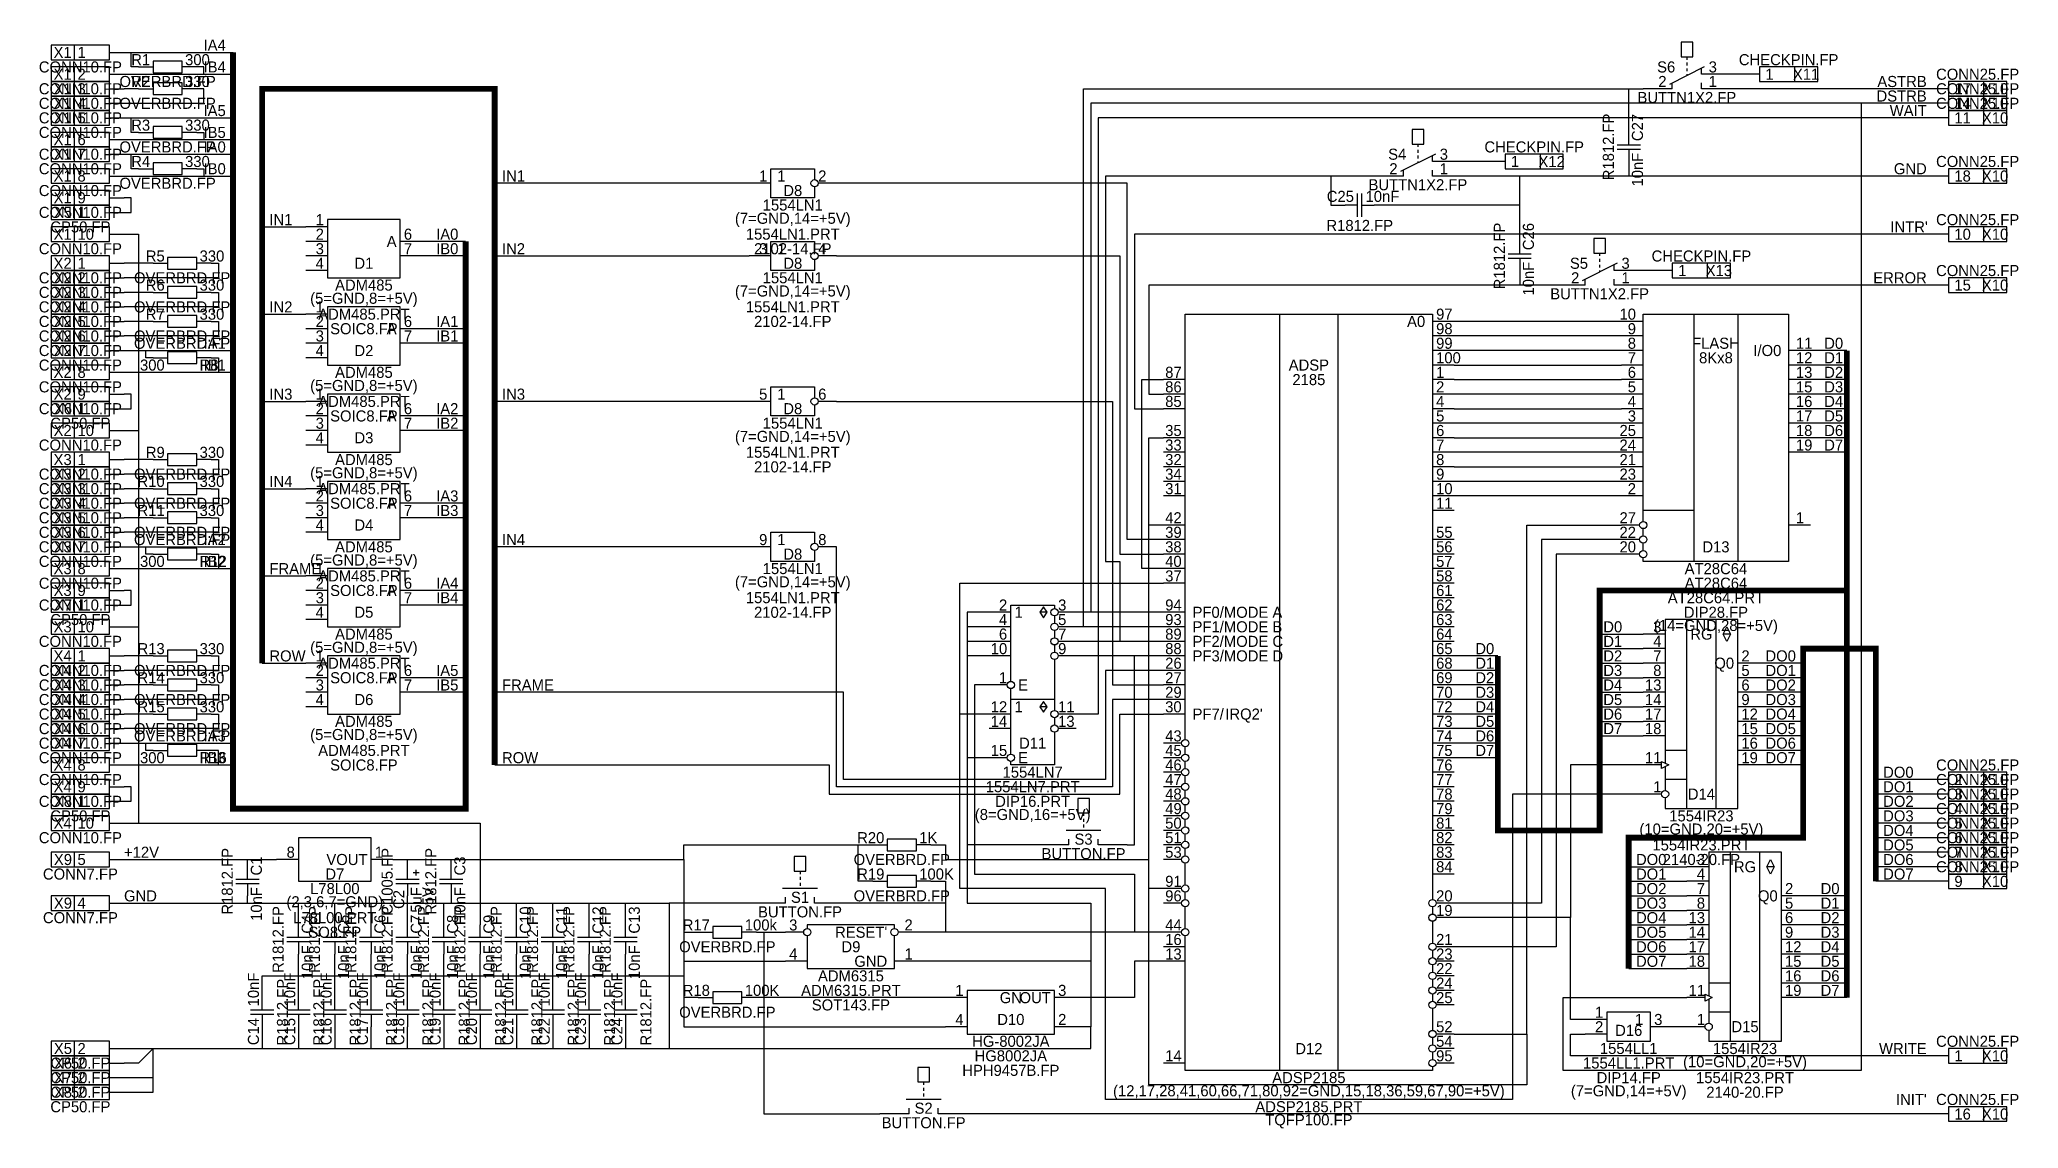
# Model space of a CAD drawing. Extents: x -58.7 to 9.4, y -27 to 10.4.
import ezdxf
from ezdxf.enums import TextEntityAlignment as Align

# ---------------------------------------------------------------- set-up
doc = ezdxf.new("R2010")
doc.units = 0
doc.linetypes.add('DASHED', pattern=[0.2, 0.1, -0.1])
doc.layers.get('0').update_dxf_attribs({"color": 1, "linetype": 'CONTINUOUS'})
for name, color, linetype in [('ATTR', 6, 'CONTINUOUS'), ('BUS', 1, 'CONTINUOUS'), ('DEVICE', 5, 'CONTINUOUS'), ('GATE', 2, 'CONTINUOUS'), ('NETNAM', 4, 'CONTINUOUS'), ('PINNAM', 6, 'CONTINUOUS'), ('PINNUM', 1, 'CONTINUOUS'), ('REFDES', 2, 'CONTINUOUS'), ('WIRES', 1, 'CONTINUOUS')]:
    doc.layers.add(name, color=color, linetype=linetype)

# ---------------------------------------------------------------- blocks, each defined once
blk = doc.blocks.new('UN00000198')
at = {"layer": 'WIRES', "linetype": 'CONTINUOUS'}
for p, q in [((-55.5, -15.25), (-55.75, -15.25)), ((-55.5, -15.75), (-55.5, -15.25)), ((-55.75, -15.75), (-55.5, -15.75))]:
    blk.add_line(p, q, dxfattribs=at)
at = {"flags": 9}
blk.add_attdef('OBJECT', (0, 0), '', height=0.025, dxfattribs=at)
blk = doc.blocks.new('UN00000197')
at = {"layer": 'WIRES', "linetype": 'CONTINUOUS'}
for p, q in [((-55.5, -8.5), (-55.75, -8.5)), ((-55.5, -9), (-55.5, -8.5)), ((-55.75, -9), (-55.5, -9))]:
    blk.add_line(p, q, dxfattribs=at)
at = {"flags": 9}
blk.add_attdef('OBJECT', (0, 0), '', height=0.025, dxfattribs=at)
blk = doc.blocks.new('IB3')
at = {"layer": 'WIRES', "linetype": 'CONTINUOUS'}
for p, q in [((-44, -6), (-45.5, -6)), ((-52.5, -14), (-52.75, -14)), ((-52.5, -14.5), (-52.5, -14)), ((-55.75, -14.5), (-52.5, -14.5)), ((-52.5, -14.5), (-52, -14.5))]:
    blk.add_line(p, q, dxfattribs=at)
at = {"flags": 9}
blk.add_attdef('OBJECT', (0, 0), '', height=0.025, dxfattribs=at)
at = {"layer": 'NETNAM'}
for p in [(-44.25, -5.75), (-52.25, -14.25)]:
    blk.add_text('IB3', height=0.381, dxfattribs=at).set_placement(p, align=Align.MIDDLE_RIGHT)
blk = doc.blocks.new('UN00000194')
at = {"layer": 'WIRES', "linetype": 'CONTINUOUS'}
for p, q in [((-52.75, -6), (-52.5, -6)), ((-52.5, -6), (-52.5, -6.5)), ((-52.5, -6.5), (-55.75, -6.5))]:
    blk.add_line(p, q, dxfattribs=at)
at = {"flags": 9}
blk.add_attdef('OBJECT', (0, 0), '', height=0.025, dxfattribs=at)
blk = doc.blocks.new('UN00000193')
at = {"layer": 'WIRES', "linetype": 'CONTINUOUS'}
for p, q in [((-52.75, -10.75), (-52.5, -10.75)), ((-52.5, -10.75), (-52.5, -11.25)), ((-52.5, -11.25), (-55.75, -11.25))]:
    blk.add_line(p, q, dxfattribs=at)
at = {"flags": 9}
blk.add_attdef('OBJECT', (0, 0), '', height=0.025, dxfattribs=at)
blk = doc.blocks.new('UN00000208')
at = {"layer": 'WIRES', "linetype": 'CONTINUOUS'}
for p, q in [((-55.5, 5), (-55.75, 5)), ((-55.5, 4.5), (-55.5, 5)), ((-55.75, 4.5), (-55.5, 4.5))]:
    blk.add_line(p, q, dxfattribs=at)
at = {"flags": 9}
blk.add_attdef('OBJECT', (0, 0), '', height=0.025, dxfattribs=at)
blk = doc.blocks.new('UN00000191')
at = {"layer": 'WIRES', "linetype": 'CONTINUOUS'}
for p, q in [((-52.5, -12.25), (-55.75, -12.25)), ((-52.75, -11.75), (-52.5, -11.75)), ((-52.5, -11.75), (-52.5, -12.25))]:
    blk.add_line(p, q, dxfattribs=at)
at = {"flags": 9}
blk.add_attdef('OBJECT', (0, 0), '', height=0.025, dxfattribs=at)
blk = doc.blocks.new('UN00000190')
at = {"layer": 'WIRES', "linetype": 'CONTINUOUS'}
for p, q in [((-52.75, -12.75), (-52.5, -12.75)), ((-52.5, -12.75), (-52.5, -13.25)), ((-52.5, -13.25), (-55.75, -13.25))]:
    blk.add_line(p, q, dxfattribs=at)
at = {"flags": 9}
blk.add_attdef('OBJECT', (0, 0), '', height=0.025, dxfattribs=at)
blk = doc.blocks.new('UN00000189')
at = {"layer": 'WIRES', "linetype": 'CONTINUOUS'}
blk.add_line((-54.75, -12.75), (-55.75, -12.75), dxfattribs=at)
at = {"flags": 9}
blk.add_attdef('OBJECT', (0, 0), '', height=0.025, dxfattribs=at)
blk = doc.blocks.new('UN00000188')
at = {"layer": 'WIRES', "linetype": 'CONTINUOUS'}
blk.add_line((-54.75, -11.75), (-55.75, -11.75), dxfattribs=at)
at = {"flags": 9}
blk.add_attdef('OBJECT', (0, 0), '', height=0.025, dxfattribs=at)
blk = doc.blocks.new('UN00000187')
at = {"layer": 'WIRES', "linetype": 'CONTINUOUS'}
blk.add_line((-54.75, -10.75), (-55.75, -10.75), dxfattribs=at)
at = {"flags": 9}
blk.add_attdef('OBJECT', (0, 0), '', height=0.025, dxfattribs=at)
blk = doc.blocks.new('UN00000186')
at = {"layer": 'WIRES', "linetype": 'CONTINUOUS'}
blk.add_line((-54.75, -6), (-55.75, -6), dxfattribs=at)
at = {"flags": 9}
blk.add_attdef('OBJECT', (0, 0), '', height=0.025, dxfattribs=at)
blk = doc.blocks.new('UN00000185')
at = {"layer": 'WIRES', "linetype": 'CONTINUOUS'}
for p, q in [((-52.75, -5), (-52.5, -5)), ((-52.5, -5), (-52.5, -5.5)), ((-52.5, -5.5), (-55.75, -5.5))]:
    blk.add_line(p, q, dxfattribs=at)
at = {"flags": 9}
blk.add_attdef('OBJECT', (0, 0), '', height=0.025, dxfattribs=at)
blk = doc.blocks.new('UN00000184')
at = {"layer": 'WIRES', "linetype": 'CONTINUOUS'}
for p, q in [((-52.75, -4), (-52.5, -4)), ((-52.5, -4), (-52.5, -4.5)), ((-52.5, -4.5), (-55.75, -4.5))]:
    blk.add_line(p, q, dxfattribs=at)
at = {"flags": 9}
blk.add_attdef('OBJECT', (0, 0), '', height=0.025, dxfattribs=at)
blk = doc.blocks.new('UN00000183')
at = {"layer": 'WIRES', "linetype": 'CONTINUOUS'}
for p, q in [((-52.75, 0.75), (-52.5, 0.75)), ((-52.5, 0.75), (-52.5, 0.25)), ((-52.5, 0.25), (-55.75, 0.25))]:
    blk.add_line(p, q, dxfattribs=at)
at = {"flags": 9}
blk.add_attdef('OBJECT', (0, 0), '', height=0.025, dxfattribs=at)
blk = doc.blocks.new('UN00000182')
at = {"layer": 'WIRES', "linetype": 'CONTINUOUS'}
for p, q in [((-52.75, 1.75), (-52.5, 1.75)), ((-52.5, 1.75), (-52.5, 1.25)), ((-52.5, 1.25), (-55.75, 1.25))]:
    blk.add_line(p, q, dxfattribs=at)
at = {"flags": 9}
blk.add_attdef('OBJECT', (0, 0), '', height=0.025, dxfattribs=at)
blk = doc.blocks.new('UN00000181')
at = {"layer": 'WIRES', "linetype": 'CONTINUOUS'}
for p, q in [((-52.75, 2.75), (-52.5, 2.75)), ((-52.5, 2.75), (-52.5, 2.25)), ((-52.5, 2.25), (-55.75, 2.25))]:
    blk.add_line(p, q, dxfattribs=at)
at = {"flags": 9}
blk.add_attdef('OBJECT', (0, 0), '', height=0.025, dxfattribs=at)
blk = doc.blocks.new('UN00000180')
at = {"layer": 'WIRES', "linetype": 'CONTINUOUS'}
blk.add_line((-54.75, -5), (-55.75, -5), dxfattribs=at)
at = {"flags": 9}
blk.add_attdef('OBJECT', (0, 0), '', height=0.025, dxfattribs=at)
blk = doc.blocks.new('UN00000179')
at = {"layer": 'WIRES', "linetype": 'CONTINUOUS'}
blk.add_line((-54.75, -4), (-55.75, -4), dxfattribs=at)
at = {"flags": 9}
blk.add_attdef('OBJECT', (0, 0), '', height=0.025, dxfattribs=at)
blk = doc.blocks.new('UN00000178')
at = {"layer": 'WIRES', "linetype": 'CONTINUOUS'}
blk.add_line((-54.75, 0.75), (-55.75, 0.75), dxfattribs=at)
at = {"flags": 9}
blk.add_attdef('OBJECT', (0, 0), '', height=0.025, dxfattribs=at)
blk = doc.blocks.new('UN00000175')
at = {"layer": 'WIRES', "linetype": 'CONTINUOUS'}
for p, q in [((-55.75, 8.25), (-53, 8.25)), ((-53, 8.75), (-53.25, 8.75)), ((-53, 8.25), (-53, 8.75))]:
    blk.add_line(p, q, dxfattribs=at)
at = {"flags": 9}
blk.add_attdef('OBJECT', (0, 0), '', height=0.025, dxfattribs=at)
blk = doc.blocks.new('IB4')
at = {"layer": 'WIRES', "linetype": 'CONTINUOUS'}
for p, q in [((-55.75, 9.25), (-53, 9.25)), ((-53, 9.5), (-53.25, 9.5)), ((-53, 9.25), (-53, 9.5)), ((-53, 9.25), (-52, 9.25)), ((-44, -9), (-45.5, -9))]:
    blk.add_line(p, q, dxfattribs=at)
at = {"flags": 9}
blk.add_attdef('OBJECT', (0, 0), '', height=0.025, dxfattribs=at)
at = {"layer": 'NETNAM'}
for p in [(-52.25, 9.5), (-44.25, -8.75)]:
    blk.add_text('IB4', height=0.381, dxfattribs=at).set_placement(p, align=Align.MIDDLE_RIGHT)
blk = doc.blocks.new('UN00000172')
at = {"layer": 'WIRES', "linetype": 'CONTINUOUS'}
for p, q in [((-22.75, -9.75), (-22.75, 8.75)), ((-22.75, 8.75), (-4, 8.75)), ((-4, 8.75), (-3.5, 8.75)), ((-4, 7.25), (-4, 8.75)), ((-22.75, -9.75), (-23, -9.75)), ((-20, -9.75), (-22.75, -9.75))]:
    blk.add_line(p, q, dxfattribs=at)
at = {"flags": 9}
blk.add_attdef('OBJECT', (0, 0), '', height=0.025, dxfattribs=at)
blk = doc.blocks.new('GND')
at = {"layer": 'WIRES', "linetype": 'CONTINUOUS'}
for p, q in [((-4, 6.25), (-4, 5.75)), ((-7.75, 5.75), (-9.75, 5.75)), ((-4, 5.75), (-7.75, 5.75)), ((-7.75, 4.75), (-7.75, 5.75)), ((6.5, 5.75), (-4, 5.75)), ((-7.75, 4.75), (-12.75, 4.75)), ((-7.75, 4), (-7.75, 4.75)), ((-55.75, 3.75), (-55.25, 3.75)), ((-55.25, 3.75), (-55.25, -0.75)), ((-7.75, 3.5), (-7.75, 4)), ((-55.25, -0.75), (-55.25, -3)), ((-55.75, -3), (-55.25, -3)), ((-55.25, -3), (-55.25, -5.5)), ((-55.25, -5.5), (-55.25, -7.5)), ((-55.25, -7.5), (-55.25, -9.75)), ((-26, -9.25), (-26.75, -9.25)), ((-26.75, -9.25), (-26.75, -9.75)), ((-55.75, -9.75), (-55.25, -9.75)), ((-55.25, -9.75), (-55.25, -16.5)), ((-26, -9.75), (-26.75, -9.75)), ((-26.75, -9.75), (-26.75, -10.25)), ((-26, -10.25), (-26.75, -10.25)), ((-26.75, -10.25), (-26.75, -10.75)), ((-26, -10.75), (-26.75, -10.75)), ((-26.75, -10.75), (-26.75, -14.25)), ((-26, -14.25), (-26.75, -14.25)), ((-26.75, -14.25), (-26.75, -15.75)), ((-26.75, -15.75), (-26.75, -17.25)), ((-55.75, -16.5), (-55.25, -16.5)), ((-55.25, -16.5), (-43.5, -16.5)), ((-43.5, -16.5), (-43.5, -19.25)), ((-26.75, -17.25), (-26.75, -19.25)), ((-24.25, -17.25), (-26.75, -17.25)), ((-51.5, -19.25), (-51.5, -19)), ((-46, -19.25), (-46, -19)), ((-44.5, -19), (-44.5, -19.25)), ((-55.75, -19.25), (-54.5, -19.25)), ((-54.5, -19.25), (-51.5, -19.25)), ((-51.5, -19.25), (-49.75, -19.25)), ((-49.75, -19.25), (-48.5, -19.25)), ((-49.75, -20), (-49.75, -19.25)), ((-48.5, -19.25), (-47.25, -19.25)), ((-48.5, -20), (-48.5, -19.25)), ((-47.25, -19.25), (-46, -19.25)), ((-47.25, -20), (-47.25, -19.25)), ((-46, -19.25), (-44.75, -19.25)), ((-46, -20), (-46, -19.25)), ((-44.75, -19.25), (-44.5, -19.25)), ((-44.75, -20), (-44.75, -19.25)), ((-44.5, -19.25), (-43.5, -19.25)), ((-43.5, -19.25), (-42.25, -19.25)), ((-43.5, -19.25), (-43.5, -20)), ((-42.25, -19.25), (-41, -19.25)), ((-42.25, -20), (-42.25, -19.25)), ((-41, -19.25), (-39.75, -19.25)), ((-41, -20), (-41, -19.25)), ((-39.75, -20), (-39.75, -19.25)), ((-39.75, -19.25), (-38.5, -19.25)), ((-38.5, -19.25), (-37, -19.25)), ((-38.5, -20), (-38.5, -19.25)), ((-37, -19.25), (-37, -24.25)), ((-34, -19.25), (-37, -19.25)), ((-26.75, -19.25), (-22.5, -19.25)), ((-22.5, -19.25), (-22.5, -21.25)), ((-22.5, -21.25), (-28.5, -21.25)), ((-22.5, -21.25), (-22.5, -23.5)), ((-51, -23.5), (-51, -24.25)), ((-49.75, -23.5), (-49.75, -24.25)), ((-48.5, -23.5), (-48.5, -24.25)), ((-47.25, -24.25), (-47.25, -23.5)), ((-46, -24.25), (-46, -23.5)), ((-44.75, -23.5), (-44.75, -24.25)), ((-43.5, -23.5), (-43.5, -24.25)), ((-42.25, -23.5), (-42.25, -24.25)), ((-41, -23.5), (-41, -24.25)), ((-39.75, -23.5), (-39.75, -24.25)), ((-38.5, -23.5), (-38.5, -24.25)), ((-22.5, -23.5), (-23, -23.5)), ((-22.5, -24.25), (-22.5, -23.5)), ((-55.75, -24.25), (-54.75, -24.25)), ((-54.75, -24.25), (-55.25, -24.75)), ((-54.75, -25.25), (-54.75, -24.25)), ((-54.75, -24.25), (-51, -24.25)), ((-51, -24.25), (-49.75, -24.25)), ((-49.75, -24.25), (-48.5, -24.25)), ((-48.5, -24.25), (-47.25, -24.25)), ((-47.25, -24.25), (-46, -24.25)), ((-46, -24.25), (-44.75, -24.25)), ((-44.75, -24.25), (-43.5, -24.25)), ((-43.5, -24.25), (-42.25, -24.25)), ((-42.25, -24.25), (-41, -24.25)), ((-41, -24.25), (-39.75, -24.25)), ((-39.75, -24.25), (-38.5, -24.25)), ((-38.5, -24.25), (-37, -24.25)), ((-37, -24.25), (-22.5, -24.25)), ((-55.25, -24.75), (-55.75, -24.75)), ((-55.75, -25.25), (-54.75, -25.25)), ((-55.75, -25.75), (-54.75, -25.75)), ((-54.75, -25.5), (-54.75, -25.25)), ((-54.75, -25.75), (-54.75, -25.5))]:
    blk.add_line(p, q, dxfattribs=at)
at = {"flags": 9}
blk.add_attdef('OBJECT', (0, 0), '', height=0.025, dxfattribs=at)
at = {"layer": 'NETNAM'}
blk.add_text('GND', height=0.381, dxfattribs=at).set_placement((6.25, 6), align=Align.MIDDLE_RIGHT)
blk.add_text('GND', height=0.381, dxfattribs=at).set_placement((-55.75, -19), align=Align.MIDDLE_LEFT)
blk = doc.blocks.new('DO2')
at = {"layer": 'WIRES', "linetype": 'CONTINUOUS'}
for p, q in [((2, -12), (0.5, -12)), ((6.5, -16), (4.5, -16)), ((-4, -19), (-2, -19))]:
    blk.add_line(p, q, dxfattribs=at)
at = {"flags": 9}
blk.add_attdef('OBJECT', (0, 0), '', height=0.025, dxfattribs=at)
at = {"layer": 'NETNAM'}
blk.add_text('DO2', height=0.381, dxfattribs=at).set_placement((1.75, -11.75), align=Align.MIDDLE_RIGHT)
for p in [(4.75, -15.75), (-3.75, -18.75)]:
    blk.add_text('DO2', height=0.381, dxfattribs=at).set_placement(p, align=Align.MIDDLE_LEFT)
blk = doc.blocks.new('UN00000161')
at = {"layer": 'WIRES', "linetype": 'CONTINUOUS'}
blk.add_line((-3, 2.5), (-3.5, 2.5), dxfattribs=at)
at = {"flags": 9}
blk.add_attdef('OBJECT', (0, 0), '', height=0.025, dxfattribs=at)
blk = doc.blocks.new('DO3')
at = {"layer": 'WIRES', "linetype": 'CONTINUOUS'}
for p, q in [((2, -12.5), (0.5, -12.5)), ((6.5, -16.5), (4.5, -16.5)), ((-4, -19.5), (-2, -19.5))]:
    blk.add_line(p, q, dxfattribs=at)
at = {"flags": 9}
blk.add_attdef('OBJECT', (0, 0), '', height=0.025, dxfattribs=at)
at = {"layer": 'NETNAM'}
blk.add_text('DO3', height=0.381, dxfattribs=at).set_placement((1.75, -12.25), align=Align.MIDDLE_RIGHT)
for p in [(4.75, -16.25), (-3.75, -19.25)]:
    blk.add_text('DO3', height=0.381, dxfattribs=at).set_placement(p, align=Align.MIDDLE_LEFT)
blk = doc.blocks.new('DO1')
at = {"layer": 'WIRES', "linetype": 'CONTINUOUS'}
for p, q in [((2, -11.5), (0.5, -11.5)), ((6.5, -15.5), (4.5, -15.5)), ((-4, -18.5), (-2, -18.5))]:
    blk.add_line(p, q, dxfattribs=at)
at = {"flags": 9}
blk.add_attdef('OBJECT', (0, 0), '', height=0.025, dxfattribs=at)
at = {"layer": 'NETNAM'}
blk.add_text('DO1', height=0.381, dxfattribs=at).set_placement((1.75, -11.25), align=Align.MIDDLE_RIGHT)
for p in [(4.75, -15.25), (-3.75, -18.25)]:
    blk.add_text('DO1', height=0.381, dxfattribs=at).set_placement(p, align=Align.MIDDLE_LEFT)
blk = doc.blocks.new('UN00000177')
at = {"layer": 'WIRES', "linetype": 'CONTINUOUS'}
blk.add_line((-54.75, 1.75), (-55.75, 1.75), dxfattribs=at)
at = {"flags": 9}
blk.add_attdef('OBJECT', (0, 0), '', height=0.025, dxfattribs=at)
blk = doc.blocks.new('UN00000170')
at = {"layer": 'WIRES', "linetype": 'CONTINUOUS'}
for p, q in [((-14.25, 5.75), (-22, 5.75)), ((-22, 5.75), (-22, -7.5)), ((-12.75, 5.75), (-14.25, 5.75)), ((-14.25, 5.75), (-14.25, 4.75)), ((-14.25, 4.75), (-13.75, 4.75)), ((-22, -7.5), (-21.5, -7.5)), ((-21.5, -7.5), (-21.5, -10.25)), ((-21.5, -10.25), (-23, -10.25)), ((-20, -10.25), (-21.5, -10.25))]:
    blk.add_line(p, q, dxfattribs=at)
at = {"flags": 9}
blk.add_attdef('OBJECT', (0, 0), '', height=0.025, dxfattribs=at)
blk = doc.blocks.new('WAIT')
at = {"layer": 'WIRES', "linetype": 'CONTINUOUS'}
for p, q in [((6.5, 7.75), (-22.25, 7.75)), ((-22.25, 7.75), (-22.25, -12.75)), ((-22.25, -12.75), (-23, -12.75))]:
    blk.add_line(p, q, dxfattribs=at)
at = {"flags": 9}
blk.add_attdef('OBJECT', (0, 0), '', height=0.025, dxfattribs=at)
at = {"layer": 'NETNAM'}
blk.add_text('WAIT', height=0.381, dxfattribs=at).set_placement((6.25, 8), align=Align.MIDDLE_RIGHT)
blk = doc.blocks.new('UN00000148')
at = {"layer": 'WIRES', "linetype": 'CONTINUOUS'}
for p, q in [((-27, -12.75), (-27, -8.25)), ((-27, -8.25), (-20, -8.25)), ((-26, -12.75), (-27, -12.75)), ((-27, -18.75), (-27, -12.75)), ((-3.5, -15.5), (-8, -15.5)), ((-8, -15.5), (-8, -26)), ((-22, -18.75), (-27, -18.75)), ((-22, -26), (-22, -18.75)), ((-8, -26), (-22, -26))]:
    blk.add_line(p, q, dxfattribs=at)
at = {"flags": 9}
blk.add_attdef('OBJECT', (0, 0), '', height=0.025, dxfattribs=at)
blk = doc.blocks.new('UN00000146')
at = {"layer": 'WIRES', "linetype": 'CONTINUOUS'}
for p, q in [((-31.25, -2), (-21.75, -2)), ((-21.75, -2), (-21.75, -11.75)), ((-21.75, -11.75), (-20, -11.75))]:
    blk.add_line(p, q, dxfattribs=at)
at = {"flags": 9}
blk.add_attdef('OBJECT', (0, 0), '', height=0.025, dxfattribs=at)
blk = doc.blocks.new('UN00000145')
at = {"layer": 'WIRES', "linetype": 'CONTINUOUS'}
for p, q in [((-31.25, 3), (-21.5, 3)), ((-21.5, 3), (-21.5, -7.25)), ((-21.5, -7.25), (-20, -7.25))]:
    blk.add_line(p, q, dxfattribs=at)
at = {"flags": 9}
blk.add_attdef('OBJECT', (0, 0), '', height=0.025, dxfattribs=at)
blk = doc.blocks.new('UN00000176')
at = {"layer": 'WIRES', "linetype": 'CONTINUOUS'}
blk.add_line((-54.75, 2.75), (-55.75, 2.75), dxfattribs=at)
at = {"flags": 9}
blk.add_attdef('OBJECT', (0, 0), '', height=0.025, dxfattribs=at)
blk = doc.blocks.new('IN2')
at = {"layer": 'WIRES', "linetype": 'CONTINUOUS'}
for p, q in [((-43, 3), (-34.25, 3)), ((-51, 1), (-49.5, 1))]:
    blk.add_line(p, q, dxfattribs=at)
at = {"flags": 9}
blk.add_attdef('OBJECT', (0, 0), '', height=0.025, dxfattribs=at)
at = {"layer": 'NETNAM'}
for p in [(-42.75, 3.25), (-50.75, 1.25)]:
    blk.add_text('IN2', height=0.381, dxfattribs=at).set_placement(p, align=Align.MIDDLE_LEFT)
blk = doc.blocks.new('UN00000167')
at = {"layer": 'WIRES', "linetype": 'CONTINUOUS'}
blk.add_line((-2, -23.5), (-2.5, -23.5), dxfattribs=at)
at = {"flags": 9}
blk.add_attdef('OBJECT', (0, 0), '', height=0.025, dxfattribs=at)
blk = doc.blocks.new('IB5')
at = {"layer": 'WIRES', "linetype": 'CONTINUOUS'}
for p, q in [((-55.75, 7), (-53, 7)), ((-53.25, 7.25), (-53, 7.25)), ((-53, 7.25), (-53, 7)), ((-53, 7), (-52, 7)), ((-44, -12), (-45.5, -12))]:
    blk.add_line(p, q, dxfattribs=at)
at = {"flags": 9}
blk.add_attdef('OBJECT', (0, 0), '', height=0.025, dxfattribs=at)
at = {"layer": 'NETNAM'}
for p in [(-52.25, 7.25), (-44.25, -11.75)]:
    blk.add_text('IB5', height=0.381, dxfattribs=at).set_placement(p, align=Align.MIDDLE_RIGHT)
blk = doc.blocks.new('UN00000174')
at = {"layer": 'WIRES', "linetype": 'CONTINUOUS'}
blk.add_line((-55.25, 8.75), (-55.75, 8.75), dxfattribs=at)
at = {"flags": 9}
blk.add_attdef('OBJECT', (0, 0), '', height=0.025, dxfattribs=at)
blk = doc.blocks.new('UN00000196')
at = {"layer": 'WIRES', "linetype": 'CONTINUOUS'}
for p, q in [((-55.5, -1.75), (-55.75, -1.75)), ((-55.5, -2.25), (-55.5, -1.75)), ((-55.75, -2.25), (-55.5, -2.25))]:
    blk.add_line(p, q, dxfattribs=at)
at = {"flags": 9}
blk.add_attdef('OBJECT', (0, 0), '', height=0.025, dxfattribs=at)
blk = doc.blocks.new('IB2')
at = {"layer": 'WIRES', "linetype": 'CONTINUOUS'}
for p, q in [((-44, -3), (-45.5, -3)), ((-52.75, -7.25), (-52.5, -7.25)), ((-52.5, -7.25), (-52.5, -7.75)), ((-55.75, -7.75), (-52.5, -7.75)), ((-52.5, -7.75), (-52, -7.75))]:
    blk.add_line(p, q, dxfattribs=at)
at = {"flags": 9}
blk.add_attdef('OBJECT', (0, 0), '', height=0.025, dxfattribs=at)
at = {"layer": 'NETNAM'}
for p in [(-44.25, -2.75), (-52.25, -7.5)]:
    blk.add_text('IB2', height=0.381, dxfattribs=at).set_placement(p, align=Align.MIDDLE_RIGHT)
blk = doc.blocks.new('_12V')
at = {"layer": 'WIRES', "linetype": 'CONTINUOUS'}
for p, q in [((-55.75, -17.75), (-51.5, -17.75)), ((-51.5, -17.75), (-50.5, -17.75)), ((-51.5, -18), (-51.5, -17.75))]:
    blk.add_line(p, q, dxfattribs=at)
at = {"flags": 9}
blk.add_attdef('OBJECT', (0, 0), '', height=0.025, dxfattribs=at)
at = {"layer": 'NETNAM'}
blk.add_text('+12V', height=0.381, dxfattribs=at).set_placement((-55.75, -17.5), align=Align.MIDDLE_LEFT)
blk = doc.blocks.new('IB1')
at = {"layer": 'WIRES', "linetype": 'CONTINUOUS'}
for p, q in [((-44, 0), (-45.5, 0)), ((-52.75, -0.5), (-52.5, -0.5)), ((-52.5, -0.5), (-52.5, -1)), ((-55.75, -1), (-52.5, -1)), ((-52.5, -1), (-52, -1))]:
    blk.add_line(p, q, dxfattribs=at)
at = {"flags": 9}
blk.add_attdef('OBJECT', (0, 0), '', height=0.025, dxfattribs=at)
at = {"layer": 'NETNAM'}
for p in [(-44.25, 0.25), (-52.25, -0.75)]:
    blk.add_text('IB1', height=0.381, dxfattribs=at).set_placement(p, align=Align.MIDDLE_RIGHT)
blk = doc.blocks.new('IA5')
at = {"layer": 'WIRES', "linetype": 'CONTINUOUS'}
for p, q in [((-55.75, 7.75), (-55.5, 7.75)), ((-55.5, 7.75), (-52, 7.75)), ((-55.5, 7.25), (-55.5, 7.75)), ((-55.25, 7.25), (-55.5, 7.25)), ((-44, -11.5), (-45.5, -11.5))]:
    blk.add_line(p, q, dxfattribs=at)
at = {"flags": 9}
blk.add_attdef('OBJECT', (0, 0), '', height=0.025, dxfattribs=at)
at = {"layer": 'NETNAM'}
for p in [(-52.25, 8), (-44.25, -11.25)]:
    blk.add_text('IA5', height=0.381, dxfattribs=at).set_placement(p, align=Align.MIDDLE_RIGHT)
blk = doc.blocks.new('IA4')
at = {"layer": 'WIRES', "linetype": 'CONTINUOUS'}
for p, q in [((-55.75, 10), (-55.5, 10)), ((-55.5, 9.5), (-55.5, 10)), ((-55.5, 10), (-52, 10)), ((-55.25, 9.5), (-55.5, 9.5)), ((-44, -8.5), (-45.5, -8.5))]:
    blk.add_line(p, q, dxfattribs=at)
at = {"flags": 9}
blk.add_attdef('OBJECT', (0, 0), '', height=0.025, dxfattribs=at)
at = {"layer": 'NETNAM'}
for p in [(-52.25, 10.25), (-44.25, -8.25)]:
    blk.add_text('IA4', height=0.381, dxfattribs=at).set_placement(p, align=Align.MIDDLE_RIGHT)
blk = doc.blocks.new('IA0')
at = {"layer": 'WIRES', "linetype": 'CONTINUOUS'}
for p, q in [((-55.75, 6.5), (-55.5, 6.5)), ((-55.5, 6.5), (-52, 6.5)), ((-55.5, 6), (-55.5, 6.5)), ((-55.25, 6), (-55.5, 6)), ((-44, 3.5), (-45.5, 3.5))]:
    blk.add_line(p, q, dxfattribs=at)
at = {"flags": 9}
blk.add_attdef('OBJECT', (0, 0), '', height=0.025, dxfattribs=at)
at = {"layer": 'NETNAM'}
for p in [(-52.25, 6.75), (-44.25, 3.75)]:
    blk.add_text('IA0', height=0.381, dxfattribs=at).set_placement(p, align=Align.MIDDLE_RIGHT)
blk = doc.blocks.new('IA1')
at = {"layer": 'WIRES', "linetype": 'CONTINUOUS'}
for p, q in [((-44, 0.5), (-45.5, 0.5)), ((-55.75, -0.25), (-55, -0.25)), ((-55, -0.25), (-52, -0.25)), ((-55, -0.5), (-55, -0.25)), ((-54.75, -0.5), (-55, -0.5))]:
    blk.add_line(p, q, dxfattribs=at)
at = {"flags": 9}
blk.add_attdef('OBJECT', (0, 0), '', height=0.025, dxfattribs=at)
at = {"layer": 'NETNAM'}
for p in [(-44.25, 0.75), (-52.25, 0)]:
    blk.add_text('IA1', height=0.381, dxfattribs=at).set_placement(p, align=Align.MIDDLE_RIGHT)
blk = doc.blocks.new('UN00000201')
at = {"layer": 'WIRES', "linetype": 'CONTINUOUS'}
for p, q in [((-21.25, 5.5), (-31.25, 5.5)), ((-21.25, -6.75), (-21.25, 5.5)), ((-20, -6.75), (-21.25, -6.75))]:
    blk.add_line(p, q, dxfattribs=at)
at = {"flags": 9}
blk.add_attdef('OBJECT', (0, 0), '', height=0.025, dxfattribs=at)
blk = doc.blocks.new('FRAME')
at = {"layer": 'WIRES', "linetype": 'CONTINUOUS'}
for p, q in [((-51, -8), (-49.5, -8)), ((-20, -11.25), (-22, -11.25)), ((-22, -11.25), (-22, -15)), ((-31, -12), (-43, -12)), ((-31, -15), (-31, -12)), ((-22, -15), (-31, -15))]:
    blk.add_line(p, q, dxfattribs=at)
at = {"flags": 9}
blk.add_attdef('OBJECT', (0, 0), '', height=0.025, dxfattribs=at)
at = {"layer": 'NETNAM'}
for p in [(-50.75, -7.75), (-42.75, -11.75)]:
    blk.add_text('FRAME', height=0.381, dxfattribs=at).set_placement(p, align=Align.MIDDLE_LEFT)
blk = doc.blocks.new('D1')
at = {"layer": 'WIRES', "linetype": 'CONTINUOUS'}
for p, q in [((3.5, -0.75), (2.25, -0.75)), ((-5, -10.5), (-3.5, -10.5)), ((-8.5, -11.25), (-10, -11.25)), ((3.5, -19.5), (2, -19.5))]:
    blk.add_line(p, q, dxfattribs=at)
at = {"flags": 9}
blk.add_attdef('OBJECT', (0, 0), '', height=0.025, dxfattribs=at)
at = {"layer": 'NETNAM'}
for p in [(3.375, -0.5), (-8.625, -11), (3.25, -19.25)]:
    blk.add_text('D1', height=0.381, dxfattribs=at).set_placement(p, align=Align.MIDDLE_RIGHT)
blk.add_text('D1', height=0.381, dxfattribs=at).set_placement((-4.875, -10.25), align=Align.MIDDLE_LEFT)
blk = doc.blocks.new('ERROR')
at = {"layer": 'WIRES', "linetype": 'CONTINUOUS'}
blk.add_line((6.5, 2), (-3.5, 2), dxfattribs=at)
at = {"flags": 9}
blk.add_attdef('OBJECT', (0, 0), '', height=0.025, dxfattribs=at)
at = {"layer": 'NETNAM'}
blk.add_text('ERROR', height=0.381, dxfattribs=at).set_placement((6.25, 2.25), align=Align.MIDDLE_RIGHT)
blk = doc.blocks.new('INIT_')
at = {"layer": 'WIRES', "linetype": 'CONTINUOUS'}
blk.add_line((6.5, -26.5), (-26.75, -26.5), dxfattribs=at)
at = {"flags": 9}
blk.add_attdef('OBJECT', (0, 0), '', height=0.025, dxfattribs=at)
at = {"layer": 'NETNAM'}
blk.add_text("INIT'", height=0.381, dxfattribs=at).set_placement((6.25, -26), align=Align.MIDDLE_RIGHT)
blk = doc.blocks.new('DO7')
at = {"layer": 'WIRES', "linetype": 'CONTINUOUS'}
for p, q in [((2, -14.5), (0.5, -14.5)), ((6.5, -18.5), (4.5, -18.5)), ((-4, -21.5), (-2, -21.5))]:
    blk.add_line(p, q, dxfattribs=at)
at = {"flags": 9}
blk.add_attdef('OBJECT', (0, 0), '', height=0.025, dxfattribs=at)
at = {"layer": 'NETNAM'}
blk.add_text('DO7', height=0.381, dxfattribs=at).set_placement((1.75, -14.25), align=Align.MIDDLE_RIGHT)
for p in [(4.75, -18.25), (-3.75, -21.25)]:
    blk.add_text('DO7', height=0.381, dxfattribs=at).set_placement(p, align=Align.MIDDLE_LEFT)
blk = doc.blocks.new('DO6')
at = {"layer": 'WIRES', "linetype": 'CONTINUOUS'}
for p, q in [((2, -14), (0.5, -14)), ((6.5, -18), (4.5, -18)), ((-4, -21), (-2, -21))]:
    blk.add_line(p, q, dxfattribs=at)
at = {"flags": 9}
blk.add_attdef('OBJECT', (0, 0), '', height=0.025, dxfattribs=at)
at = {"layer": 'NETNAM'}
blk.add_text('DO6', height=0.381, dxfattribs=at).set_placement((1.75, -13.75), align=Align.MIDDLE_RIGHT)
for p in [(4.75, -17.75), (-3.75, -20.75)]:
    blk.add_text('DO6', height=0.381, dxfattribs=at).set_placement(p, align=Align.MIDDLE_LEFT)
blk = doc.blocks.new('DO5')
at = {"layer": 'WIRES', "linetype": 'CONTINUOUS'}
for p, q in [((2, -13.5), (0.5, -13.5)), ((6.5, -17.5), (4.5, -17.5)), ((-4, -20.5), (-2, -20.5))]:
    blk.add_line(p, q, dxfattribs=at)
at = {"flags": 9}
blk.add_attdef('OBJECT', (0, 0), '', height=0.025, dxfattribs=at)
at = {"layer": 'NETNAM'}
blk.add_text('DO5', height=0.381, dxfattribs=at).set_placement((1.75, -13.25), align=Align.MIDDLE_RIGHT)
for p in [(4.75, -17.25), (-3.75, -20.25)]:
    blk.add_text('DO5', height=0.381, dxfattribs=at).set_placement(p, align=Align.MIDDLE_LEFT)
blk = doc.blocks.new('DO4')
at = {"layer": 'WIRES', "linetype": 'CONTINUOUS'}
for p, q in [((2, -13), (0.5, -13)), ((6.5, -17), (4.5, -17)), ((-4, -20), (-2, -20))]:
    blk.add_line(p, q, dxfattribs=at)
at = {"flags": 9}
blk.add_attdef('OBJECT', (0, 0), '', height=0.025, dxfattribs=at)
at = {"layer": 'NETNAM'}
blk.add_text('DO4', height=0.381, dxfattribs=at).set_placement((1.75, -12.75), align=Align.MIDDLE_RIGHT)
for p in [(4.75, -16.75), (-3.75, -19.75)]:
    blk.add_text('DO4', height=0.381, dxfattribs=at).set_placement(p, align=Align.MIDDLE_LEFT)
blk = doc.blocks.new('D0')
at = {"layer": 'WIRES', "linetype": 'CONTINUOUS'}
for p, q in [((3.5, -0.25), (2.25, -0.25)), ((-5, -10), (-3.5, -10)), ((-8.5, -10.75), (-10, -10.75)), ((3.5, -19), (2, -19))]:
    blk.add_line(p, q, dxfattribs=at)
at = {"flags": 9}
blk.add_attdef('OBJECT', (0, 0), '', height=0.025, dxfattribs=at)
at = {"layer": 'NETNAM'}
for p in [(3.375, 0), (-8.625, -10.5), (3.25, -18.75)]:
    blk.add_text('D0', height=0.381, dxfattribs=at).set_placement(p, align=Align.MIDDLE_RIGHT)
blk.add_text('D0', height=0.381, dxfattribs=at).set_placement((-4.875, -9.75), align=Align.MIDDLE_LEFT)
blk = doc.blocks.new('IN3')
at = {"layer": 'WIRES', "linetype": 'CONTINUOUS'}
for p, q in [((-51, -2), (-49.5, -2)), ((-34.25, -2), (-43, -2))]:
    blk.add_line(p, q, dxfattribs=at)
at = {"flags": 9}
blk.add_attdef('OBJECT', (0, 0), '', height=0.025, dxfattribs=at)
at = {"layer": 'NETNAM'}
for p in [(-50.75, -1.75), (-42.75, -1.75)]:
    blk.add_text('IN3', height=0.381, dxfattribs=at).set_placement(p, align=Align.MIDDLE_LEFT)
blk = doc.blocks.new('IA3')
at = {"layer": 'WIRES', "linetype": 'CONTINUOUS'}
for p, q in [((-44, -5.5), (-45.5, -5.5)), ((-55.75, -13.75), (-55, -13.75)), ((-55, -13.75), (-52, -13.75)), ((-55, -14), (-55, -13.75)), ((-54.75, -14), (-55, -14))]:
    blk.add_line(p, q, dxfattribs=at)
at = {"flags": 9}
blk.add_attdef('OBJECT', (0, 0), '', height=0.025, dxfattribs=at)
at = {"layer": 'NETNAM'}
for p in [(-44.25, -5.25), (-52.25, -13.5)]:
    blk.add_text('IA3', height=0.381, dxfattribs=at).set_placement(p, align=Align.MIDDLE_RIGHT)
blk = doc.blocks.new('UN00000168')
at = {"layer": 'WIRES', "linetype": 'CONTINUOUS'}
blk.add_line((-8.75, 6.25), (-9.75, 6.25), dxfattribs=at)
at = {"flags": 9}
blk.add_attdef('OBJECT', (0, 0), '', height=0.025, dxfattribs=at)
blk = doc.blocks.new('IA2')
at = {"layer": 'WIRES', "linetype": 'CONTINUOUS'}
for p, q in [((-44, -2.5), (-45.5, -2.5)), ((-55.75, -7), (-55, -7)), ((-55, -7), (-52, -7)), ((-55, -7.25), (-55, -7)), ((-54.75, -7.25), (-55, -7.25))]:
    blk.add_line(p, q, dxfattribs=at)
at = {"flags": 9}
blk.add_attdef('OBJECT', (0, 0), '', height=0.025, dxfattribs=at)
at = {"layer": 'NETNAM'}
for p in [(-44.25, -2.25), (-52.25, -6.75)]:
    blk.add_text('IA2', height=0.381, dxfattribs=at).set_placement(p, align=Align.MIDDLE_RIGHT)
blk = doc.blocks.new('INTR_')
at = {"layer": 'WIRES', "linetype": 'CONTINUOUS'}
for p, q in [((6.5, 3.75), (-21, 3.75)), ((-21, 3.75), (-21, -2.25)), ((-21, -2.25), (-20, -2.25))]:
    blk.add_line(p, q, dxfattribs=at)
at = {"flags": 9}
blk.add_attdef('OBJECT', (0, 0), '', height=0.025, dxfattribs=at)
at = {"layer": 'NETNAM'}
blk.add_text("INTR'", height=0.381, dxfattribs=at).set_placement((5, 4), align=Align.MIDDLE_LEFT)
blk = doc.blocks.new('UN00000068')
at = {"layer": 'WIRES', "linetype": 'CONTINUOUS'}
for p, q in [((-7.75, 2.5), (-7.75, 2)), ((-7.75, 2), (-20.5, 2)), ((-20.5, 2), (-20.5, -1.75)), ((-6.5, 2), (-7.75, 2)), ((-20.5, -1.75), (-20, -1.75))]:
    blk.add_line(p, q, dxfattribs=at)
at = {"flags": 9}
blk.add_attdef('OBJECT', (0, 0), '', height=0.025, dxfattribs=at)
blk = doc.blocks.new('UN00000093')
at = {"layer": 'WIRES', "linetype": 'CONTINUOUS'}
for p, q in [((-20, -21.25), (-21, -21.25)), ((-21, -21.25), (-21, -22.5)), ((-21, -22.5), (-23, -22.5))]:
    blk.add_line(p, q, dxfattribs=at)
at = {"flags": 9}
blk.add_attdef('OBJECT', (0, 0), '', height=0.025, dxfattribs=at)
blk = doc.blocks.new('IB0')
at = {"layer": 'WIRES', "linetype": 'CONTINUOUS'}
for p, q in [((-55.75, 5.75), (-53, 5.75)), ((-53.25, 6), (-53, 6)), ((-53, 6), (-53, 5.75)), ((-53, 5.75), (-52, 5.75)), ((-44, 3), (-45.5, 3))]:
    blk.add_line(p, q, dxfattribs=at)
at = {"flags": 9}
blk.add_attdef('OBJECT', (0, 0), '', height=0.025, dxfattribs=at)
at = {"layer": 'NETNAM'}
for p in [(-52.25, 6), (-44.25, 3.25)]:
    blk.add_text('IB0', height=0.381, dxfattribs=at).set_placement(p, align=Align.MIDDLE_RIGHT)
blk = doc.blocks.new('IN4')
at = {"layer": 'WIRES', "linetype": 'CONTINUOUS'}
for p, q in [((-51, -5), (-49.5, -5)), ((-34.25, -7), (-43, -7))]:
    blk.add_line(p, q, dxfattribs=at)
at = {"flags": 9}
blk.add_attdef('OBJECT', (0, 0), '', height=0.025, dxfattribs=at)
at = {"layer": 'NETNAM'}
for p in [(-50.75, -4.75), (-42.75, -6.75)]:
    blk.add_text('IN4', height=0.381, dxfattribs=at).set_placement(p, align=Align.MIDDLE_LEFT)
blk = doc.blocks.new('UN00000094')
at = {"layer": 'WIRES', "linetype": 'CONTINUOUS'}
blk.add_line((-27.5, -22.5), (-34, -22.5), dxfattribs=at)
at = {"flags": 9}
blk.add_attdef('OBJECT', (0, 0), '', height=0.025, dxfattribs=at)
blk = doc.blocks.new('UN00000090')
at = {"layer": 'WIRES', "linetype": 'CONTINUOUS'}
for p, q in [((-21, -10.75), (-23, -10.75)), ((-20, -10.75), (-21, -10.75)), ((-21, -17.25), (-21, -10.75)), ((-21.25, -17.25), (-21, -17.25))]:
    blk.add_line(p, q, dxfattribs=at)
at = {"flags": 9}
blk.add_attdef('OBJECT', (0, 0), '', height=0.025, dxfattribs=at)
blk = doc.blocks.new('UN00000171')
at = {"layer": 'WIRES', "linetype": 'CONTINUOUS'}
blk.add_line((0, 9.25), (-0.5, 9.25), dxfattribs=at)
at = {"flags": 9}
blk.add_attdef('OBJECT', (0, 0), '', height=0.025, dxfattribs=at)
blk = doc.blocks.new('ASTRB')
at = {"layer": 'WIRES', "linetype": 'CONTINUOUS'}
blk.add_line((6.5, 8.75), (-0.5, 8.75), dxfattribs=at)
at = {"flags": 9}
blk.add_attdef('OBJECT', (0, 0), '', height=0.025, dxfattribs=at)
at = {"layer": 'NETNAM'}
blk.add_text('ASTRB', height=0.381, dxfattribs=at).set_placement((6.25, 9), align=Align.MIDDLE_RIGHT)
blk = doc.blocks.new('WRITE')
at = {"layer": 'WIRES', "linetype": 'CONTINUOUS'}
for p, q in [((-6, -24.5), (-6, -23.75)), ((-6, -23.75), (-5.5, -23.75)), ((6.5, -24.5), (-6, -24.5))]:
    blk.add_line(p, q, dxfattribs=at)
at = {"flags": 9}
blk.add_attdef('OBJECT', (0, 0), '', height=0.025, dxfattribs=at)
at = {"layer": 'NETNAM'}
blk.add_text('WRITE', height=0.381, dxfattribs=at).set_placement((6.25, -24.25), align=Align.MIDDLE_RIGHT)
blk = doc.blocks.new('UN00000041')
at = {"layer": 'WIRES', "linetype": 'CONTINUOUS'}
for p, q in [((-20.5, -6.25), (-20.5, -3.25)), ((-20.5, -3.25), (-20, -3.25)), ((-20, -6.25), (-20.5, -6.25)), ((-20.5, -17.75), (-20.5, -6.25)), ((-7.5, -23.75), (-7.5, -6.25)), ((-7.5, -6.25), (-4.25, -6.25)), ((-28, -17.25), (-27.5, -17.25)), ((-27.5, -17.25), (-27.5, -17.75)), ((-27.5, -17.75), (-20.5, -17.75)), ((-20.5, -18.75), (-20.5, -17.75)), ((-20, -18.75), (-20.5, -18.75)), ((-20.5, -25.5), (-20.5, -18.75)), ((-10, -23.75), (-7.5, -23.75)), ((-7.5, -23.75), (-7.5, -25.5)), ((-7.5, -25.5), (-20.5, -25.5))]:
    blk.add_line(p, q, dxfattribs=at)
at = {"flags": 9}
blk.add_attdef('OBJECT', (0, 0), '', height=0.025, dxfattribs=at)
blk = doc.blocks.new('UN00000157')
at = {"layer": 'WIRES', "linetype": 'CONTINUOUS'}
for p, q in [((-3.5, -14.5), (-6, -14.5)), ((-6, -14.5), (-6, -19.75)), ((-6, -19.75), (-10, -19.75)), ((-6, -23.25), (-6, -19.75)), ((-5.5, -23.25), (-6, -23.25))]:
    blk.add_line(p, q, dxfattribs=at)
at = {"flags": 9}
blk.add_attdef('OBJECT', (0, 0), '', height=0.025, dxfattribs=at)
blk = doc.blocks.new('_5V')
at = {"layer": 'WIRES', "linetype": 'CONTINUOUS'}
for p, q in [((-36.5, -17.5), (-36.5, -17.25)), ((-36.5, -17.25), (-30.5, -17.25)), ((-36.5, -17.75), (-36.5, -17.5)), ((-30.5, -18.5), (-30.5, -17.25)), ((-30.5, -17.25), (-30, -17.25)), ((-46.5, -17.75), (-46, -17.75)), ((-46, -17.75), (-44.5, -17.75)), ((-46, -18), (-46, -17.75)), ((-44.5, -17.75), (-36.5, -17.75)), ((-44.5, -18), (-44.5, -17.75)), ((-36.5, -17.75), (-36.5, -20.25)), ((-30, -18.5), (-30.5, -18.5)), ((-36.5, -20.25), (-36, -20.25)), ((-36.5, -20.25), (-36.5, -20.75)), ((-49.75, -21.75), (-49.75, -21)), ((-48.5, -21.75), (-48.5, -21)), ((-47.25, -21.75), (-47.25, -21)), ((-46, -21.75), (-46, -21)), ((-44.75, -21.75), (-44.75, -21)), ((-43.5, -21.75), (-43.5, -21)), ((-42.25, -21.75), (-42.25, -21)), ((-41, -21.75), (-41, -21)), ((-39.75, -21.75), (-39.75, -21)), ((-38.5, -21.75), (-38.5, -21)), ((-36.5, -20.75), (-36.5, -21.25)), ((-51, -22.5), (-51, -21.75)), ((-51, -21.75), (-49.75, -21.75)), ((-49.75, -21.75), (-48.5, -21.75)), ((-49.75, -22.5), (-49.75, -21.75)), ((-48.5, -21.75), (-47.25, -21.75)), ((-48.5, -22.5), (-48.5, -21.75)), ((-47.25, -22.5), (-47.25, -21.75)), ((-47.25, -21.75), (-46, -21.75)), ((-46, -21.75), (-44.75, -21.75)), ((-46, -22.5), (-46, -21.75)), ((-44.75, -21.75), (-43.5, -21.75)), ((-44.75, -22.5), (-44.75, -21.75)), ((-43.5, -21.75), (-42.25, -21.75)), ((-43.5, -22.5), (-43.5, -21.75)), ((-42.25, -21.75), (-41, -21.75)), ((-42.25, -22.5), (-42.25, -21.75)), ((-41, -21.75), (-39.75, -21.75)), ((-41, -22.5), (-41, -21.75)), ((-39.75, -21.75), (-38.5, -21.75)), ((-39.75, -22.5), (-39.75, -21.75)), ((-38.5, -21.75), (-36.5, -21.75)), ((-38.5, -22.5), (-38.5, -21.75)), ((-36.5, -21.25), (-33, -21.25)), ((-36.5, -21.25), (-36.5, -21.75)), ((-36.5, -21.75), (-36.5, -22.5)), ((-36, -22.5), (-36.5, -22.5)), ((-36.5, -22.5), (-36.5, -23.5)), ((-36.5, -23.5), (-27.5, -23.5))]:
    blk.add_line(p, q, dxfattribs=at)
at = {"flags": 9}
blk.add_attdef('OBJECT', (0, 0), '', height=0.025, dxfattribs=at)
blk = doc.blocks.new('ROW')
at = {"layer": 'WIRES', "linetype": 'CONTINUOUS'}
for p, q in [((-51, -11), (-49.5, -11)), ((-21.5, -15.5), (-21.5, -12.75)), ((-21.5, -12.75), (-20, -12.75)), ((-43, -14.5), (-31.5, -14.5)), ((-31.5, -14.5), (-31.5, -15.5)), ((-31.5, -15.5), (-21.5, -15.5))]:
    blk.add_line(p, q, dxfattribs=at)
at = {"flags": 9}
blk.add_attdef('OBJECT', (0, 0), '', height=0.025, dxfattribs=at)
at = {"layer": 'NETNAM'}
for p in [(-50.75, -10.75), (-42.75, -14.25)]:
    blk.add_text('ROW', height=0.381, dxfattribs=at).set_placement(p, align=Align.MIDDLE_LEFT)
blk = doc.blocks.new('UN00000206')
at = {"layer": 'WIRES', "linetype": 'CONTINUOUS'}
for p, q in [((-34, -20.25), (-33.75, -20.25)), ((-33.75, -20.25), (-33, -20.25)), ((-33.75, -20.25), (-33.75, -26.5)), ((-33.75, -26.5), (-29.75, -26.5))]:
    blk.add_line(p, q, dxfattribs=at)
at = {"flags": 9}
blk.add_attdef('OBJECT', (0, 0), '', height=0.025, dxfattribs=at)
blk = doc.blocks.new('IN1')
at = {"layer": 'WIRES', "linetype": 'CONTINUOUS'}
for p, q in [((-34.25, 5.5), (-43, 5.5)), ((-51, 4), (-49.5, 4))]:
    blk.add_line(p, q, dxfattribs=at)
at = {"flags": 9}
blk.add_attdef('OBJECT', (0, 0), '', height=0.025, dxfattribs=at)
at = {"layer": 'NETNAM'}
for p in [(-42.75, 5.75), (-50.75, 4.25)]:
    blk.add_text('IN1', height=0.381, dxfattribs=at).set_placement(p, align=Align.MIDDLE_LEFT)
blk = doc.blocks.new('UN00000202')
at = {"layer": 'WIRES', "linetype": 'CONTINUOUS'}
for p, q in [((-31.25, -15.25), (-31.25, -7)), ((-20, -12.25), (-21.75, -12.25)), ((-21.75, -12.25), (-21.75, -15.25)), ((-21.75, -15.25), (-31.25, -15.25))]:
    blk.add_line(p, q, dxfattribs=at)
at = {"flags": 9}
blk.add_attdef('OBJECT', (0, 0), '', height=0.025, dxfattribs=at)
blk = doc.blocks.new('RESET_')
at = {"layer": 'WIRES', "linetype": 'CONTINUOUS'}
for p, q in [((-26, -11.75), (-26.5, -11.75)), ((-26.5, -11.75), (-26.5, -18.25)), ((-26.5, -18.25), (-21, -18.25)), ((-21, -18.25), (-21, -20.25)), ((-28, -18.5), (-27.5, -18.5)), ((-27.5, -18.5), (-27.5, -19.25)), ((-27.5, -19.25), (-31, -19.25)), ((-27.5, -19.25), (-27.5, -20.25)), ((-27.5, -20.25), (-28.5, -20.25)), ((-21, -20.25), (-27.5, -20.25)), ((-20, -20.25), (-21, -20.25))]:
    blk.add_line(p, q, dxfattribs=at)
at = {"flags": 9}
blk.add_attdef('OBJECT', (0, 0), '', height=0.025, dxfattribs=at)
blk = doc.blocks.new('UN00000017')
at = {"layer": 'WIRES', "linetype": 'CONTINUOUS'}
for p, q in [((-4.25, -7.25), (-6.5, -7.25)), ((-6.5, -7.25), (-6.5, -20.75)), ((-6.5, -20.75), (-10, -20.75))]:
    blk.add_line(p, q, dxfattribs=at)
at = {"flags": 9}
blk.add_attdef('OBJECT', (0, 0), '', height=0.025, dxfattribs=at)
blk = doc.blocks.new('UN00000016')
at = {"layer": 'WIRES', "linetype": 'CONTINUOUS'}
blk.add_line((-4.25, -5.25), (-10, -5.25), dxfattribs=at)
at = {"flags": 9}
blk.add_attdef('OBJECT', (0, 0), '', height=0.025, dxfattribs=at)
blk = doc.blocks.new('UN00000015')
at = {"layer": 'WIRES', "linetype": 'CONTINUOUS'}
blk.add_line((-4.25, -4.75), (-10, -4.75), dxfattribs=at)
at = {"flags": 9}
blk.add_attdef('OBJECT', (0, 0), '', height=0.025, dxfattribs=at)
blk = doc.blocks.new('UN00000014')
at = {"layer": 'WIRES', "linetype": 'CONTINUOUS'}
blk.add_line((-10, -4.25), (-4.25, -4.25), dxfattribs=at)
at = {"flags": 9}
blk.add_attdef('OBJECT', (0, 0), '', height=0.025, dxfattribs=at)
blk = doc.blocks.new('UN00000013')
at = {"layer": 'WIRES', "linetype": 'CONTINUOUS'}
blk.add_line((-4.25, -3.75), (-10, -3.75), dxfattribs=at)
at = {"flags": 9}
blk.add_attdef('OBJECT', (0, 0), '', height=0.025, dxfattribs=at)
blk = doc.blocks.new('UN00000012')
at = {"layer": 'WIRES', "linetype": 'CONTINUOUS'}
blk.add_line((-10, -3.25), (-4.25, -3.25), dxfattribs=at)
at = {"flags": 9}
blk.add_attdef('OBJECT', (0, 0), '', height=0.025, dxfattribs=at)
blk = doc.blocks.new('UN00000011')
at = {"layer": 'WIRES', "linetype": 'CONTINUOUS'}
blk.add_line((-4.25, -2.75), (-10, -2.75), dxfattribs=at)
at = {"flags": 9}
blk.add_attdef('OBJECT', (0, 0), '', height=0.025, dxfattribs=at)
blk = doc.blocks.new('UN00000010')
at = {"layer": 'WIRES', "linetype": 'CONTINUOUS'}
blk.add_line((-10, -2.25), (-4.25, -2.25), dxfattribs=at)
at = {"flags": 9}
blk.add_attdef('OBJECT', (0, 0), '', height=0.025, dxfattribs=at)
blk = doc.blocks.new('UN00000009')
at = {"layer": 'WIRES', "linetype": 'CONTINUOUS'}
blk.add_line((-4.25, -1.75), (-10, -1.75), dxfattribs=at)
at = {"flags": 9}
blk.add_attdef('OBJECT', (0, 0), '', height=0.025, dxfattribs=at)
blk = doc.blocks.new('UN00000008')
at = {"layer": 'WIRES', "linetype": 'CONTINUOUS'}
blk.add_line((-10, -1.25), (-4.25, -1.25), dxfattribs=at)
at = {"flags": 9}
blk.add_attdef('OBJECT', (0, 0), '', height=0.025, dxfattribs=at)
blk = doc.blocks.new('UN00000040')
at = {"layer": 'WIRES', "linetype": 'CONTINUOUS'}
for p, q in [((-20.75, -7.75), (-20.75, -1.25)), ((-20.75, -1.25), (-20, -1.25)), ((-20, -7.75), (-20.75, -7.75))]:
    blk.add_line(p, q, dxfattribs=at)
at = {"flags": 9}
blk.add_attdef('OBJECT', (0, 0), '', height=0.025, dxfattribs=at)
blk = doc.blocks.new('UN00000005')
at = {"layer": 'WIRES', "linetype": 'CONTINUOUS'}
blk.add_line((-10, -0.75), (-4.25, -0.75), dxfattribs=at)
at = {"flags": 9}
blk.add_attdef('OBJECT', (0, 0), '', height=0.025, dxfattribs=at)
blk = doc.blocks.new('UN00000004')
at = {"layer": 'WIRES', "linetype": 'CONTINUOUS'}
blk.add_line((-4.25, -0.25), (-10, -0.25), dxfattribs=at)
at = {"flags": 9}
blk.add_attdef('OBJECT', (0, 0), '', height=0.025, dxfattribs=at)
blk = doc.blocks.new('UN00000003')
at = {"layer": 'WIRES', "linetype": 'CONTINUOUS'}
blk.add_line((-4.25, 0.25), (-10, 0.25), dxfattribs=at)
at = {"flags": 9}
blk.add_attdef('OBJECT', (0, 0), '', height=0.025, dxfattribs=at)
blk = doc.blocks.new('UN00000002')
at = {"layer": 'WIRES', "linetype": 'CONTINUOUS'}
blk.add_line((-4.25, 0.75), (-10, 0.75), dxfattribs=at)
at = {"flags": 9}
blk.add_attdef('OBJECT', (0, 0), '', height=0.025, dxfattribs=at)
blk = doc.blocks.new('D3')
at = {"layer": 'WIRES', "linetype": 'CONTINUOUS'}
for p, q in [((3.5, -1.75), (2.25, -1.75)), ((-5, -11.5), (-3.5, -11.5)), ((-8.5, -12.25), (-10, -12.25)), ((3.5, -20.5), (2, -20.5))]:
    blk.add_line(p, q, dxfattribs=at)
at = {"flags": 9}
blk.add_attdef('OBJECT', (0, 0), '', height=0.025, dxfattribs=at)
at = {"layer": 'NETNAM'}
for p in [(3.375, -1.5), (-8.625, -12), (3.25, -20.25)]:
    blk.add_text('D3', height=0.381, dxfattribs=at).set_placement(p, align=Align.MIDDLE_RIGHT)
blk.add_text('D3', height=0.381, dxfattribs=at).set_placement((-4.875, -11.25), align=Align.MIDDLE_LEFT)
blk = doc.blocks.new('UN00000000')
at = {"layer": 'WIRES', "linetype": 'CONTINUOUS'}
for p, q in [((-4.25, -6.75), (-7, -6.75)), ((-7, -6.75), (-7, -19.25)), ((-7, -19.25), (-10, -19.25))]:
    blk.add_line(p, q, dxfattribs=at)
at = {"flags": 9}
blk.add_attdef('OBJECT', (0, 0), '', height=0.025, dxfattribs=at)
blk = doc.blocks.new('D2')
at = {"layer": 'WIRES', "linetype": 'CONTINUOUS'}
for p, q in [((3.5, -1.25), (2.25, -1.25)), ((-5, -11), (-3.5, -11)), ((-8.5, -11.75), (-10, -11.75)), ((3.5, -20), (2, -20))]:
    blk.add_line(p, q, dxfattribs=at)
at = {"flags": 9}
blk.add_attdef('OBJECT', (0, 0), '', height=0.025, dxfattribs=at)
at = {"layer": 'NETNAM'}
for p in [(3.375, -1), (-8.625, -11.5), (3.25, -19.75)]:
    blk.add_text('D2', height=0.381, dxfattribs=at).set_placement(p, align=Align.MIDDLE_RIGHT)
blk.add_text('D2', height=0.381, dxfattribs=at).set_placement((-4.875, -10.75), align=Align.MIDDLE_LEFT)
blk = doc.blocks.new('DSTRB')
at = {"layer": 'WIRES', "linetype": 'CONTINUOUS'}
for p, q in [((4, 8.25), (-22.5, 8.25)), ((-22.5, 8.25), (-22.5, -9.25)), ((6.5, 8.25), (4, 8.25)), ((4, 8.25), (4, -25)), ((-22.5, -9.25), (-23, -9.25)), ((-20, -9.25), (-22.5, -9.25)), ((-6.25, -25), (-6.25, -22.5)), ((-6.25, -22.5), (-2, -22.5)), ((4, -25), (-6.25, -25))]:
    blk.add_line(p, q, dxfattribs=at)
at = {"flags": 9}
blk.add_attdef('OBJECT', (0, 0), '', height=0.025, dxfattribs=at)
at = {"layer": 'NETNAM'}
blk.add_text('DSTRB', height=0.381, dxfattribs=at).set_placement((6.25, 8.5), align=Align.MIDDLE_RIGHT)
blk = doc.blocks.new('D7')
at = {"layer": 'WIRES', "linetype": 'CONTINUOUS'}
for p, q in [((3.5, -3.75), (2.25, -3.75)), ((-5, -13.5), (-3.5, -13.5)), ((-8.5, -14.25), (-10, -14.25)), ((3.5, -22.5), (2, -22.5))]:
    blk.add_line(p, q, dxfattribs=at)
at = {"flags": 9}
blk.add_attdef('OBJECT', (0, 0), '', height=0.025, dxfattribs=at)
at = {"layer": 'NETNAM'}
for p in [(3.375, -3.5), (-8.625, -14), (3.25, -22.25)]:
    blk.add_text('D7', height=0.381, dxfattribs=at).set_placement(p, align=Align.MIDDLE_RIGHT)
blk.add_text('D7', height=0.381, dxfattribs=at).set_placement((-4.875, -13.25), align=Align.MIDDLE_LEFT)
blk = doc.blocks.new('D6')
at = {"layer": 'WIRES', "linetype": 'CONTINUOUS'}
for p, q in [((3.5, -3.25), (2.25, -3.25)), ((-5, -13), (-3.5, -13)), ((-8.5, -13.75), (-10, -13.75)), ((3.5, -22), (2, -22))]:
    blk.add_line(p, q, dxfattribs=at)
at = {"flags": 9}
blk.add_attdef('OBJECT', (0, 0), '', height=0.025, dxfattribs=at)
at = {"layer": 'NETNAM'}
for p in [(3.375, -3), (-8.625, -13.5), (3.25, -21.75)]:
    blk.add_text('D6', height=0.381, dxfattribs=at).set_placement(p, align=Align.MIDDLE_RIGHT)
blk.add_text('D6', height=0.381, dxfattribs=at).set_placement((-4.875, -12.75), align=Align.MIDDLE_LEFT)
blk = doc.blocks.new('D5')
at = {"layer": 'WIRES', "linetype": 'CONTINUOUS'}
for p, q in [((3.5, -2.75), (2.25, -2.75)), ((-5, -12.5), (-3.5, -12.5)), ((-8.5, -13.25), (-10, -13.25)), ((3.5, -21.5), (2, -21.5))]:
    blk.add_line(p, q, dxfattribs=at)
at = {"flags": 9}
blk.add_attdef('OBJECT', (0, 0), '', height=0.025, dxfattribs=at)
at = {"layer": 'NETNAM'}
for p in [(3.375, -2.5), (-8.625, -13), (3.25, -21.25)]:
    blk.add_text('D5', height=0.381, dxfattribs=at).set_placement(p, align=Align.MIDDLE_RIGHT)
blk.add_text('D5', height=0.381, dxfattribs=at).set_placement((-4.875, -12.25), align=Align.MIDDLE_LEFT)
blk = doc.blocks.new('D4')
at = {"layer": 'WIRES', "linetype": 'CONTINUOUS'}
for p, q in [((3.5, -2.25), (2.25, -2.25)), ((-5, -12), (-3.5, -12)), ((-8.5, -12.75), (-10, -12.75)), ((3.5, -21), (2, -21))]:
    blk.add_line(p, q, dxfattribs=at)
at = {"flags": 9}
blk.add_attdef('OBJECT', (0, 0), '', height=0.025, dxfattribs=at)
at = {"layer": 'NETNAM'}
for p in [(3.375, -2), (-8.625, -12.5), (3.25, -20.75)]:
    blk.add_text('D4', height=0.381, dxfattribs=at).set_placement(p, align=Align.MIDDLE_RIGHT)
blk.add_text('D4', height=0.381, dxfattribs=at).set_placement((-4.875, -11.75), align=Align.MIDDLE_LEFT)
blk = doc.blocks.new('DO0')
at = {"layer": 'WIRES', "linetype": 'CONTINUOUS'}
for p, q in [((2, -11), (0.5, -11)), ((6.5, -15), (4.5, -15)), ((-4, -18), (-2, -18))]:
    blk.add_line(p, q, dxfattribs=at)
at = {"flags": 9}
blk.add_attdef('OBJECT', (0, 0), '', height=0.025, dxfattribs=at)
at = {"layer": 'NETNAM'}
blk.add_text('DO0', height=0.381, dxfattribs=at).set_placement((1.75, -10.75), align=Align.MIDDLE_RIGHT)
for p in [(4.75, -14.75), (-3.75, -17.75)]:
    blk.add_text('DO0', height=0.381, dxfattribs=at).set_placement(p, align=Align.MIDDLE_LEFT)
blk = doc.blocks.new('conn7_T', base_point=(2.5, 0.25))
at = {"layer": 'GATE', "linetype": 'CONTINUOUS'}
for p, q in [((0.8, 0), (0.8, 0.5)), ((2, 0.25), (2.5, 0.25))]:
    blk.add_line(p, q, dxfattribs=at)
blk.add_lwpolyline([(2, 0), (2, 0.5), (0, 0.5), (0, 0)], close=True, dxfattribs=at)
at = {"flags": 9}
blk.add_attdef('OBJECT', (0, 0), '', height=0.025, dxfattribs=at)
blk = doc.blocks.new('cp50_T', base_point=(2.5, 0.25))
at = {"layer": 'GATE', "linetype": 'CONTINUOUS'}
for p, q in [((0.8, 0), (0.8, 0.5)), ((2, 0.25), (2.5, 0.25))]:
    blk.add_line(p, q, dxfattribs=at)
blk.add_lwpolyline([(2, 0), (2, 0.5), (0, 0.5), (0, 0)], close=True, dxfattribs=at)
at = {"flags": 9}
blk.add_attdef('OBJECT', (0, 0), '', height=0.025, dxfattribs=at)
blk = doc.blocks.new('resistor_T', base_point=(0, 0.2))
at = {"layer": 'GATE', "linetype": 'CONTINUOUS'}
for p, q in [((0, 0.2), (0.5, 0.2)), ((2, 0.2), (1.5, 0.2))]:
    blk.add_line(p, q, dxfattribs=at)
blk.add_lwpolyline([(1.5, 0), (1.5, 0.4), (0.5, 0.4), (0.5, 0)], close=True, dxfattribs=at)
at = {"flags": 9}
blk.add_attdef('OBJECT', (0, 0), '', height=0.025, dxfattribs=at)
blk = doc.blocks.new('capacity_T', base_point=(0, 0.4))
at = {"layer": 'GATE', "linetype": 'CONTINUOUS'}
for p, q in [((0.425, 0), (0.425, 0.8)), ((0.575, 0), (0.575, 0.8)), ((0.425, 0.4), (0, 0.4)), ((0.575, 0.4), (1, 0.4))]:
    blk.add_line(p, q, dxfattribs=at)
at = {"flags": 9}
blk.add_attdef('OBJECT', (0, 0), '', height=0.025, dxfattribs=at)
blk = doc.blocks.new('checkpin_T', base_point=(2.5, 0.25))
at = {"layer": 'GATE', "linetype": 'CONTINUOUS'}
for p, q in [((0.8, 0), (0.8, 0.5)), ((2, 0.25), (2.5, 0.25))]:
    blk.add_line(p, q, dxfattribs=at)
blk.add_lwpolyline([(2, 0), (2, 0.5), (0, 0.5), (0, 0)], close=True, dxfattribs=at)
at = {"flags": 9}
blk.add_attdef('OBJECT', (0, 0), '', height=0.025, dxfattribs=at)
blk = doc.blocks.new('buttn1x2_T')
at = {"layer": 'GATE', "linetype": 'CONTINUOUS'}
for p, q in [((2.1, 0.75), (0.9, 0.15)), ((2, 0.5), (2, 0.7)), ((1, 0), (0, 0)), ((1, 0), (1, 0.2)), ((3, 0.5), (2, 0.5)), ((2, 0), (2, 0.2)), ((3, 0), (2, 0))]:
    blk.add_line(p, q, dxfattribs=at)
at = {"layer": 'GATE', "linetype": 'DASHED'}
blk.add_line((1.5, 1.1), (1.5, 0.45), dxfattribs=at)
at = {"layer": 'GATE', "linetype": 'CONTINUOUS'}
blk.add_lwpolyline([(1.7, 1.1), (1.7, 1.6), (1.3, 1.6), (1.3, 1.1)], close=True, dxfattribs=at)
at = {"flags": 9}
blk.add_attdef('OBJECT', (0, 0), '', height=0.025, dxfattribs=at)
blk = doc.blocks.new('1554ll1_T', base_point=(0, 0.75))
at = {"layer": 'GATE', "linetype": 'CONTINUOUS'}
for p, q in [((0.75, 0.75), (0, 0.75)), ((0.75, 0.25), (0, 0.25)), ((3, 0.5), (2.25, 0.5))]:
    blk.add_line(p, q, dxfattribs=at)
blk.add_lwpolyline([(2.25, 0), (2.25, 1), (0.75, 1), (0.75, 0)], close=True, dxfattribs=at)
at = {"flags": 9}
blk.add_attdef('OBJECT', (0, 0), '', height=0.025, dxfattribs=at)
blk = doc.blocks.new('conn25_T', base_point=(2.5, 0.25))
at = {"layer": 'GATE', "linetype": 'CONTINUOUS'}
for p, q in [((0.8, 0), (0.8, 0.5)), ((2, 0.25), (2.5, 0.25))]:
    blk.add_line(p, q, dxfattribs=at)
blk.add_lwpolyline([(2, 0), (2, 0.5), (0, 0.5), (0, 0)], close=True, dxfattribs=at)
at = {"flags": 9}
blk.add_attdef('OBJECT', (0, 0), '', height=0.025, dxfattribs=at)
blk = doc.blocks.new('conn10_T', base_point=(2.5, 0.25))
at = {"layer": 'GATE', "linetype": 'CONTINUOUS'}
for p, q in [((0.8, 0), (0.8, 0.5)), ((2, 0.25), (2.5, 0.25))]:
    blk.add_line(p, q, dxfattribs=at)
blk.add_lwpolyline([(2, 0), (2, 0.5), (0, 0.5), (0, 0)], close=True, dxfattribs=at)
at = {"flags": 9}
blk.add_attdef('OBJECT', (0, 0), '', height=0.025, dxfattribs=at)
blk = doc.blocks.new('cap_pol_T', base_point=(0, 0.4))
at = {"layer": 'GATE', "linetype": 'CONTINUOUS'}
for p, q in [((0.3, 0.7), (0.1, 0.7)), ((0.2, 0.6), (0.2, 0.8)), ((0.425, 0), (0.425, 0.8)), ((0.575, 0), (0.575, 0.8)), ((0.425, 0.4), (0, 0.4)), ((0.575, 0.4), (1, 0.4))]:
    blk.add_line(p, q, dxfattribs=at)
at = {"flags": 9}
blk.add_attdef('OBJECT', (0, 0), '', height=0.025, dxfattribs=at)
blk = doc.blocks.new('1554ir23_T', base_point=(0, 6))
at = {"layer": 'GATE', "linetype": 'CONTINUOUS'}
for p, q in [((3.25, 6.5), (0.75, 6.5)), ((0.75, 6.5), (0.75, 1.562)), ((1.5, 0), (1.5, 6.5)), ((2.5, 6.5), (2.5, 0)), ((2.75, 6), (2.875, 6.25)), ((2.875, 6.25), (3, 6)), ((3.25, 0), (3.25, 6.5)), ((0.75, 6), (0, 6)), ((0.75, 5.5), (0, 5.5)), ((3, 6), (2.75, 6)), ((2.875, 5.75), (2.75, 6)), ((3, 6), (2.875, 5.75)), ((0.75, 5), (0, 5)), ((4, 5), (3.25, 5)), ((0.75, 4.5), (0, 4.5)), ((4, 4.5), (3.25, 4.5)), ((0.75, 4), (0, 4)), ((0.75, 3.5), (0, 3.5)), ((4, 4), (3.25, 4)), ((4, 3.5), (3.25, 3.5)), ((0.75, 3), (0, 3)), ((4, 3), (3.25, 3)), ((0.75, 2.5), (0, 2.5)), ((4, 2.5), (3.25, 2.5)), ((0.625, 1.5), (0, 1.5)), ((0.625, 1.625), (0.875, 1.5)), ((0.625, 1.375), (0.625, 1.625)), ((0.875, 1.5), (0.625, 1.375)), ((1.5, 2), (0.75, 2)), ((0.75, 1.438), (0.75, 0.625)), ((4, 2), (3.25, 2)), ((4, 1.5), (3.25, 1.5)), ((1.5, 1), (0.75, 1)), ((0.625, 0.5), (0, 0.5)), ((0.75, 0.375), (0.75, 0)), ((0.75, 0), (3.25, 0))]:
    blk.add_line(p, q, dxfattribs=at)
blk.add_circle((0.75, 0.5), 0.125, dxfattribs=at)
at = {"flags": 9}
blk.add_attdef('OBJECT', (0, 0), '', height=0.025, dxfattribs=at)
blk = doc.blocks.new('button_T')
at = {"layer": 'GATE', "linetype": 'DASHED'}
blk.add_line((1.5, 1.1), (1.5, 0.5), dxfattribs=at)
at = {"layer": 'GATE', "linetype": 'CONTINUOUS'}
for p, q in [((1, 0), (0, 0)), ((2.1, 0.5), (0.9, 0.5)), ((1, 0), (1, 0.2)), ((2, 0), (2, 0.2)), ((3, 0), (2, 0))]:
    blk.add_line(p, q, dxfattribs=at)
blk.add_lwpolyline([(1.7, 1.1), (1.7, 1.6), (1.3, 1.6), (1.3, 1.1)], close=True, dxfattribs=at)
at = {"flags": 9}
blk.add_attdef('OBJECT', (0, 0), '', height=0.025, dxfattribs=at)
blk = doc.blocks.new('1554ln1_T', base_point=(0, 0.5))
at = {"layer": 'GATE', "linetype": 'CONTINUOUS'}
for p, q in [((0.75, 0), (0.75, 1)), ((0.75, 1), (2.25, 1)), ((2.25, 1), (2.25, 0.625)), ((0.75, 0.5), (0, 0.5)), ((2.25, 0), (0.75, 0)), ((2.25, 0.375), (2.25, 0)), ((3, 0.5), (2.375, 0.5))]:
    blk.add_line(p, q, dxfattribs=at)
blk.add_circle((2.25, 0.5), 0.125, dxfattribs=at)
at = {"flags": 9}
blk.add_attdef('OBJECT', (0, 0), '', height=0.025, dxfattribs=at)
blk = doc.blocks.new('adm485_T', base_point=(0, 1.75))
at = {"layer": 'GATE', "linetype": 'CONTINUOUS'}
for p, q in [((0.75, 1.75), (0, 1.75)), ((0.75, 1.25), (0, 1.25)), ((0.75, 0.75), (0, 0.75)), ((4, 1.25), (3.25, 1.25)), ((4, 0.75), (3.25, 0.75)), ((0.75, 0.25), (0, 0.25))]:
    blk.add_line(p, q, dxfattribs=at)
blk.add_lwpolyline([(3.25, 0), (3.25, 2), (0.75, 2), (0.75, 0)], close=True, dxfattribs=at)
at = {"flags": 9}
blk.add_attdef('OBJECT', (0, 0), '', height=0.025, dxfattribs=at)
blk = doc.blocks.new('l78l00_T', base_point=(0, 1.25))
at = {"layer": 'GATE', "linetype": 'CONTINUOUS'}
for p, q in [((0.75, 0.75), (0, 0.75)), ((4, 0.75), (3.25, 0.75))]:
    blk.add_line(p, q, dxfattribs=at)
blk.add_lwpolyline([(3.25, 0), (3.25, 1.5), (0.75, 1.5), (0.75, 0)], close=True, dxfattribs=at)
at = {"flags": 9}
blk.add_attdef('OBJECT', (0, 0), '', height=0.025, dxfattribs=at)
blk = doc.blocks.new('1544ln7_T', base_point=(0, 5.25))
at = {"layer": 'GATE', "linetype": 'CONTINUOUS'}
for p, q in [((0.75, 2.875), (0.75, 5.5)), ((0.75, 5.5), (2.25, 5.5)), ((2.25, 5.5), (2.25, 5.375)), ((0.75, 5.25), (0, 5.25)), ((1.875, 5.4375), (1.75, 5.25)), ((2, 5.25), (1.75, 5.25)), ((1.75, 5.25), (1.875, 5.0625)), ((2, 5.25), (1.875, 5.4375)), ((1.875, 5.0625), (2, 5.25)), ((2.25, 5.125), (2.25, 4.875)), ((3, 5.25), (2.375, 5.25)), ((0.75, 4.75), (0, 4.75)), ((0.75, 4.25), (0, 4.25)), ((2.25, 4.625), (2.25, 4.375)), ((2.25, 4.125), (2.25, 3.875)), ((3, 4.75), (2.375, 4.75)), ((3, 4.25), (2.375, 4.25)), ((0.75, 3.75), (0, 3.75)), ((2.25, 3.625), (2.25, 1.875)), ((3, 3.75), (2.375, 3.75)), ((0.625, 2.75), (0, 2.75)), ((0.75, 0.375), (0.75, 2.625)), ((2.25, 2.25), (0.75, 2.25)), ((1.875, 2.1875), (1.75, 2)), ((2, 2), (1.875, 2.1875)), ((0.75, 1.75), (0, 1.75)), ((1.75, 2), (1.875, 1.8125)), ((2, 2), (1.75, 2)), ((1.875, 1.8125), (2, 2)), ((2.25, 1.625), (2.25, 1.375)), ((3, 1.75), (2.375, 1.75)), ((0.75, 1.25), (0, 1.25)), ((2.25, 1.125), (2.25, 0)), ((3, 1.25), (2.375, 1.25)), ((0.625, 0.25), (0, 0.25)), ((0.75, 0), (0.75, 0.125)), ((2.25, 0), (0.75, 0))]:
    blk.add_line(p, q, dxfattribs=at)
for centre in [(2.25, 5.25), (2.25, 4.75), (2.25, 4.25), (2.25, 3.75), (0.75, 2.75), (2.25, 1.75), (2.25, 1.25), (0.75, 0.25)]:
    blk.add_circle(centre, 0.125, dxfattribs=at)
at = {"flags": 9}
blk.add_attdef('OBJECT', (0, 0), '', height=0.025, dxfattribs=at)
blk = doc.blocks.new('at28c64_T', base_point=(0, 8.25))
at = {"layer": 'GATE', "linetype": 'CONTINUOUS'}
for p, q in [((0.75, 8.25), (0, 8.25)), ((0.75, 1.375), (0.75, 8.5)), ((0.75, 8.5), (5.75, 8.5)), ((2.5, 0), (2.5, 8.5)), ((4, 8.5), (4, 0)), ((5.75, 8.5), (5.75, 0)), ((0.75, 7.75), (0, 7.75)), ((0.75, 7.25), (0, 7.25)), ((6.5, 7.25), (5.75, 7.25)), ((0.75, 6.75), (0, 6.75)), ((0.75, 6.25), (0, 6.25)), ((6.5, 6.75), (5.75, 6.75)), ((6.5, 6.25), (5.75, 6.25)), ((0.75, 5.75), (0, 5.75)), ((6.5, 5.75), (5.75, 5.75)), ((0.75, 5.25), (0, 5.25)), ((6.5, 5.25), (5.75, 5.25)), ((0.75, 4.75), (0, 4.75)), ((0.75, 4.25), (0, 4.25)), ((6.5, 4.75), (5.75, 4.75)), ((6.5, 4.25), (5.75, 4.25)), ((0.75, 3.75), (0, 3.75)), ((6.5, 3.75), (5.75, 3.75)), ((0.75, 3.25), (0, 3.25)), ((0.75, 2.75), (0, 2.75)), ((0.75, 2.25), (0, 2.25)), ((2.5, 1.75), (0.75, 1.75)), ((0.625, 1.25), (0, 1.25)), ((0.625, 0.75), (0, 0.75)), ((0.75, 0.875), (0.75, 1.125)), ((6.5, 1.25), (5.75, 1.25)), ((0.625, 0.25), (0, 0.25)), ((0.75, 0.375), (0.75, 0.625)), ((0.75, 0), (0.75, 0.125)), ((5.75, 0), (0.75, 0))]:
    blk.add_line(p, q, dxfattribs=at)
for centre in [(0.75, 1.25), (0.75, 0.75), (0.75, 0.25)]:
    blk.add_circle(centre, 0.125, dxfattribs=at)
at = {"flags": 9}
blk.add_attdef('OBJECT', (0, 0), '', height=0.025, dxfattribs=at)
blk = doc.blocks.new('hg8002ja_T', base_point=(0, 1.25))
at = {"layer": 'GATE', "linetype": 'CONTINUOUS'}
for p, q in [((0.75, 1.25), (0, 1.25)), ((4.5, 1.25), (3.75, 1.25)), ((0.75, 0.25), (0, 0.25)), ((4.5, 0.25), (3.75, 0.25))]:
    blk.add_line(p, q, dxfattribs=at)
blk.add_lwpolyline([(3.75, 0), (3.75, 1.5), (0.75, 1.5), (0.75, 0)], close=True, dxfattribs=at)
at = {"flags": 9}
blk.add_attdef('OBJECT', (0, 0), '', height=0.025, dxfattribs=at)
blk = doc.blocks.new('adm6315_T', base_point=(0, 1.25))
at = {"layer": 'GATE', "linetype": 'CONTINUOUS'}
for p, q in [((3.75, 1.5), (0.75, 1.5)), ((0.75, 1.5), (0.75, 1.375)), ((3.75, 1.375), (3.75, 1.5)), ((0.625, 1.25), (0, 1.25)), ((0.75, 1.125), (0.75, 0)), ((3.75, 0), (3.75, 1.125)), ((4.5, 1.25), (3.875, 1.25)), ((0.75, 0.25), (0, 0.25)), ((0.75, 0), (3.75, 0)), ((4.5, 0.25), (3.75, 0.25))]:
    blk.add_line(p, q, dxfattribs=at)
for centre in [(0.75, 1.25), (3.75, 1.25)]:
    blk.add_circle(centre, 0.125, dxfattribs=at)
at = {"flags": 9}
blk.add_attdef('OBJECT', (0, 0), '', height=0.025, dxfattribs=at)
blk = doc.blocks.new('adsp2185_T', base_point=(0, 23.75))
at = {"layer": 'GATE', "linetype": 'CONTINUOUS'}
for p, q in [((0.75, 11.375), (0.75, 26)), ((0.75, 26), (9.25, 26)), ((4, 0), (4, 26)), ((6, 26), (6, 0)), ((9.25, 26), (9.25, 5.875)), ((10, 25.75), (9.25, 25.75)), ((10, 25.25), (9.25, 25.25)), ((10, 24.75), (9.25, 24.75)), ((10, 24.25), (9.25, 24.25)), ((0.75, 23.75), (0, 23.75)), ((0.75, 23.25), (0, 23.25)), ((10, 23.75), (9.25, 23.75)), ((10, 23.25), (9.25, 23.25)), ((0.75, 22.75), (0, 22.75)), ((10, 22.75), (9.25, 22.75)), ((10, 22.25), (9.25, 22.25)), ((0.75, 21.75), (0, 21.75)), ((0.75, 21.25), (0, 21.25)), ((10, 21.75), (9.25, 21.75)), ((10, 21.25), (9.25, 21.25)), ((0.75, 20.75), (0, 20.75)), ((10, 20.75), (9.25, 20.75)), ((0.75, 20.25), (0, 20.25)), ((0.75, 19.75), (0, 19.75)), ((10, 20.25), (9.25, 20.25)), ((10, 19.75), (9.25, 19.75)), ((10, 19.25), (9.25, 19.25)), ((0.75, 18.75), (0, 18.75)), ((0.75, 18.25), (0, 18.25)), ((0.75, 17.75), (0, 17.75)), ((10, 18.25), (9.25, 18.25)), ((10, 17.75), (9.25, 17.75)), ((0.75, 17.25), (0, 17.25)), ((10, 17.25), (9.25, 17.25)), ((0.75, 16.75), (0, 16.75)), ((10, 16.75), (9.25, 16.75)), ((0.75, 15.75), (0, 15.75)), ((10, 16.25), (9.25, 16.25)), ((10, 15.75), (9.25, 15.75)), ((0.75, 15.25), (0, 15.25)), ((10, 15.25), (9.25, 15.25)), ((0.75, 14.75), (0, 14.75)), ((10, 14.75), (9.25, 14.75)), ((0.75, 14.25), (0, 14.25)), ((0.75, 13.75), (0, 13.75)), ((10, 14.25), (9.25, 14.25)), ((10, 13.75), (9.25, 13.75)), ((0.75, 13.25), (0, 13.25)), ((10, 13.25), (9.25, 13.25)), ((0.75, 12.75), (0, 12.75)), ((10, 12.75), (9.25, 12.75)), ((0.75, 12.25), (0, 12.25)), ((10, 12.25), (9.25, 12.25)), ((10, 11.75), (9.25, 11.75)), ((0.625, 11.25), (0, 11.25)), ((0.75, 10.875), (0.75, 11.125)), ((10, 11.25), (9.25, 11.25)), ((0.625, 10.75), (0, 10.75)), ((0.625, 10.25), (0, 10.25)), ((0.75, 10.375), (0.75, 10.625)), ((10, 10.75), (9.25, 10.75)), ((10, 10.25), (9.25, 10.25)), ((0.625, 9.75), (0, 9.75)), ((0.75, 9.875), (0.75, 10.125)), ((0.75, 9.375), (0.75, 9.625)), ((10, 9.75), (9.25, 9.75)), ((0.625, 9.25), (0, 9.25)), ((0.75, 8.875), (0.75, 9.125)), ((10, 9.25), (9.25, 9.25)), ((0.625, 8.75), (0, 8.75)), ((0.625, 8.25), (0, 8.25)), ((0.75, 8.375), (0.75, 8.625)), ((10, 8.75), (9.25, 8.75)), ((10, 8.25), (9.25, 8.25)), ((0.625, 7.75), (0, 7.75)), ((0.75, 7.875), (0.75, 8.125)), ((0.75, 7.375), (0.75, 7.625)), ((10, 7.75), (9.25, 7.75)), ((0.625, 7.25), (0, 7.25)), ((0.75, 6.375), (0.75, 7.125)), ((10, 7.25), (9.25, 7.25)), ((0.625, 6.25), (0, 6.25)), ((10, 6.75), (9.25, 6.75)), ((0.625, 5.75), (0, 5.75)), ((0.75, 5.875), (0.75, 6.125)), ((0.75, 4.875), (0.75, 5.625)), ((9.25, 5.625), (9.25, 5.375)), ((10, 5.75), (9.375, 5.75)), ((9.25, 5.125), (9.25, 4.375)), ((10, 5.25), (9.375, 5.25)), ((0.625, 4.75), (0, 4.75)), ((0.75, 4.25), (0, 4.25)), ((0.75, 0), (0.75, 4.625)), ((9.25, 4.125), (9.25, 3.875)), ((10, 4.25), (9.375, 4.25)), ((0.75, 3.75), (0, 3.75)), ((9.25, 3.625), (9.25, 3.375)), ((10, 3.75), (9.375, 3.75)), ((9.25, 3.125), (9.25, 2.875)), ((10, 3.25), (9.375, 3.25)), ((10, 2.75), (9.375, 2.75)), ((9.25, 2.625), (9.25, 2.375)), ((9.25, 2.125), (9.25, 1.375)), ((10, 2.25), (9.375, 2.25)), ((9.25, 1.125), (9.25, 0.875)), ((10, 1.25), (9.375, 1.25)), ((10, 0.75), (9.375, 0.75)), ((0.75, 0.25), (0, 0.25)), ((9.25, 0), (0.75, 0)), ((9.25, 0.625), (9.25, 0.375)), ((9.25, 0.125), (9.25, 0)), ((10, 0.25), (9.375, 0.25))]:
    blk.add_line(p, q, dxfattribs=at)
for centre in [(0.75, 11.25), (0.75, 10.75), (0.75, 10.25), (0.75, 9.75), (0.75, 9.25), (0.75, 8.75), (0.75, 8.25), (0.75, 7.75), (0.75, 7.25), (0.75, 6.25), (0.75, 5.75), (9.25, 5.75), (0.75, 4.75), (9.25, 5.25), (9.25, 4.25), (9.25, 3.75), (9.25, 3.25), (9.25, 2.75), (9.25, 2.25), (9.25, 1.25), (9.25, 0.75), (9.25, 0.25)]:
    blk.add_circle(centre, 0.125, dxfattribs=at)
at = {"flags": 9}
blk.add_attdef('OBJECT', (0, 0), '', height=0.025, dxfattribs=at)

msp = doc.modelspace()

# ---------------------------------------------------------------- linework, layer by layer
at = {"layer": 'BUS', "linetype": 'CONTINUOUS', "const_width": 0.2}
for points in [[(-52, 10), (-52, -16), (-44, -16), (-44, 3.5)], [(-51, -11), (-51, 8.75), (-43, 8.75), (-43, -14.5)], [(3.5, -0.25), (3.5, -8.5), (-5, -8.5), (-5, -16.75), (-8.5, -16.75), (-8.5, -10.75)], [(3.5, -22.5), (3.5, -8.5)], [(4.5, -18.5), (4.5, -10.5), (2, -10.5), (2, -17), (-4, -17), (-4, -21.5)]]:
    msp.add_lwpolyline(points, dxfattribs=at)

# ---------------------------------------------------------------- block references
ref = msp.add_blockref('conn10_T', (-55.75, 10))
ref.add_attrib('Pin_Name', '1', dxfattribs={"layer": 'PINNUM', "height": 0.381, "flags": 8}).set_placement((-57.35, 10), align=Align.MIDDLE_LEFT)
ref.add_attrib('RefDes', 'X1', dxfattribs={"layer": 'REFDES', "height": 0.381, "flags": 8}).set_placement((-57.55, 10), align=Align.MIDDLE_RIGHT)
ref.add_attrib('GFP', 'CONN10.FP', dxfattribs={"layer": 'ATTR', "height": 0.381, "flags": 8}).set_placement((-57.25, 9.5), align=Align.MIDDLE)
for name in ['IA4', 'IB4', 'UN00000171', 'ASTRB', 'UN00000175', 'UN00000174', 'IA5', 'UN00000172', 'DSTRB', 'WAIT', 'IB5', 'IA0', 'GND', 'IB0', 'UN00000168', 'IN1', 'UN00000201', 'UN00000170', 'UN00000208', 'INTR_', 'IN2', 'UN00000181', 'UN00000176', 'UN00000145', 'UN00000068', 'UN00000161', 'ERROR', 'UN00000182', 'UN00000177', 'IA1', 'UN00000183', 'UN00000178', 'UN00000002', 'IB1', 'UN00000003', 'D0', 'UN00000004', 'D1', 'UN00000040', 'UN00000005', 'D2', 'UN00000008', 'D3', 'UN00000196', 'IN3', 'UN00000146', 'UN00000009', 'D4', 'IA2', 'IB2', 'UN00000010', 'D5', 'UN00000041', 'UN00000011', 'D6', 'UN00000012', 'D7', 'UN00000184', 'UN00000179', 'UN00000013', 'IN4', 'UN00000014', 'UN00000015', 'UN00000185', 'UN00000180', 'IA3', 'UN00000016', 'IB3', 'UN00000194', 'UN00000186', 'UN00000000', 'UN00000202', 'UN00000017', 'FRAME', 'UN00000197', 'UN00000148', 'UN00000193', 'UN00000187', 'ROW', 'UN00000090', 'DO0', 'DO1', 'DO2', 'UN00000191', 'UN00000188', 'RESET_', 'DO3', 'UN00000190', 'UN00000189', 'DO4', 'DO5', 'DO6', 'DO7', 'UN00000157', 'UN00000198', '_12V', '_5V', 'UN00000206', 'UN00000093', 'UN00000094', 'WRITE', 'UN00000167', 'INIT_']:
    msp.add_blockref(name, (0, 0))
ref = msp.add_blockref('buttn1x2_T', (-3.5, 8.75))
ref.add_attrib('Pin_Name', '3', dxfattribs={"layer": 'PINNUM', "height": 0.381, "flags": 8}).set_placement((-1.25, 9.5), align=Align.MIDDLE_LEFT)
ref.add_attrib('Pin_Name', '1', dxfattribs={"layer": 'PINNUM', "height": 0.381, "flags": 8}).set_placement((-1.25, 9), align=Align.MIDDLE_LEFT)
ref.add_attrib('Pin_Name', '2', dxfattribs={"layer": 'PINNUM', "height": 0.381, "flags": 8}).set_placement((-2.7, 9), align=Align.MIDDLE_RIGHT)
ref.add_attrib('RefDes', 'S6', dxfattribs={"layer": 'REFDES', "height": 0.381, "flags": 8}).set_placement((-2.4, 9.5), align=Align.MIDDLE_RIGHT)
ref.add_attrib('GFP', 'BUTTN1X2.FP', dxfattribs={"layer": 'ATTR', "height": 0.381, "flags": 8}).set_placement((-2, 8.45), align=Align.MIDDLE)
ref = msp.add_blockref('resistor_T', (-55.25, 9.5))
ref.add_attrib('RefDes', 'R1', dxfattribs={"layer": 'REFDES', "height": 0.381, "flags": 8}).set_placement((-54.85, 9.75), align=Align.MIDDLE_RIGHT)
ref.add_attrib('RVALUE', '300', dxfattribs={"layer": 'DEVICE', "height": 0.381, "flags": 8}).set_placement((-53.65, 9.75), align=Align.MIDDLE_LEFT)
ref.add_attrib('GFP', 'OVERBRD.FP', dxfattribs={"layer": 'ATTR', "height": 0.381, "flags": 8}).set_placement((-54.25, 9), align=Align.MIDDLE)
ref = msp.add_blockref('checkpin_T', (0, 9.25), dxfattribs=dict(rotation=180))
ref.add_attrib('Pin_Name', '1', dxfattribs={"layer": 'PINNUM', "height": 0.381, "flags": 8}).set_placement((0.7, 9.25), align=Align.MIDDLE_LEFT)
ref.add_attrib('RefDes', 'X11', dxfattribs={"layer": 'REFDES', "height": 0.381, "flags": 8}).set_placement((2.1, 9.25), align=Align.MIDDLE)
ref.add_attrib('GFP', 'CHECKPIN.FP', dxfattribs={"layer": 'ATTR', "height": 0.381, "flags": 8}).set_placement((1.5, 9.75), align=Align.MIDDLE)
ref = msp.add_blockref('conn10_T', (-55.75, 9.25))
ref.add_attrib('Pin_Name', '2', dxfattribs={"layer": 'PINNUM', "height": 0.381, "flags": 8}).set_placement((-57.35, 9.25), align=Align.MIDDLE_LEFT)
ref.add_attrib('RefDes', 'X1', dxfattribs={"layer": 'REFDES', "height": 0.381, "flags": 8}).set_placement((-57.55, 9.25), align=Align.MIDDLE_RIGHT)
ref.add_attrib('GFP', 'CONN10.FP', dxfattribs={"layer": 'ATTR', "height": 0.381, "flags": 8}).set_placement((-57.25, 8.75), align=Align.MIDDLE)
ref = msp.add_blockref('conn10_T', (-55.75, 8.75))
ref.add_attrib('Pin_Name', '3', dxfattribs={"layer": 'PINNUM', "height": 0.381, "flags": 8}).set_placement((-57.35, 8.75), align=Align.MIDDLE_LEFT)
ref.add_attrib('RefDes', 'X1', dxfattribs={"layer": 'REFDES', "height": 0.381, "flags": 8}).set_placement((-57.55, 8.75), align=Align.MIDDLE_RIGHT)
ref.add_attrib('GFP', 'CONN10.FP', dxfattribs={"layer": 'ATTR', "height": 0.381, "flags": 8}).set_placement((-57.25, 8.25), align=Align.MIDDLE)
ref = msp.add_blockref('resistor_T', (-55.25, 8.75))
ref.add_attrib('RefDes', 'R2', dxfattribs={"layer": 'REFDES', "height": 0.381, "flags": 8}).set_placement((-54.85, 9), align=Align.MIDDLE_RIGHT)
ref.add_attrib('RVALUE', '330', dxfattribs={"layer": 'DEVICE', "height": 0.381, "flags": 8}).set_placement((-53.65, 9), align=Align.MIDDLE_LEFT)
ref.add_attrib('GFP', 'OVERBRD.FP', dxfattribs={"layer": 'ATTR', "height": 0.381, "flags": 8}).set_placement((-54.25, 8.25), align=Align.MIDDLE)
ref = msp.add_blockref('conn25_T', (6.5, 8.75), dxfattribs=dict(rotation=180))
ref.add_attrib('Pin_Name', '17', dxfattribs={"layer": 'PINNUM', "height": 0.381, "flags": 8}).set_placement((7.2, 8.75), align=Align.MIDDLE_LEFT)
ref.add_attrib('RefDes', 'X10', dxfattribs={"layer": 'REFDES', "height": 0.381, "flags": 8}).set_placement((8.6, 8.75), align=Align.MIDDLE)
ref.add_attrib('GFP', 'CONN25.FP', dxfattribs={"layer": 'ATTR', "height": 0.381, "flags": 8}).set_placement((8, 9.25), align=Align.MIDDLE)
ref = msp.add_blockref('conn25_T', (6.5, 8.25), dxfattribs=dict(rotation=180))
ref.add_attrib('Pin_Name', '14', dxfattribs={"layer": 'PINNUM', "height": 0.381, "flags": 8}).set_placement((7.2, 8.25), align=Align.MIDDLE_LEFT)
ref.add_attrib('RefDes', 'X10', dxfattribs={"layer": 'REFDES', "height": 0.381, "flags": 8}).set_placement((8.6, 8.25), align=Align.MIDDLE)
ref.add_attrib('GFP', 'CONN25.FP', dxfattribs={"layer": 'ATTR', "height": 0.381, "flags": 8}).set_placement((8, 8.75), align=Align.MIDDLE)
ref = msp.add_blockref('conn10_T', (-55.75, 8.25))
ref.add_attrib('Pin_Name', '4', dxfattribs={"layer": 'PINNUM', "height": 0.381, "flags": 8}).set_placement((-57.35, 8.25), align=Align.MIDDLE_LEFT)
ref.add_attrib('RefDes', 'X1', dxfattribs={"layer": 'REFDES', "height": 0.381, "flags": 8}).set_placement((-57.55, 8.25), align=Align.MIDDLE_RIGHT)
ref.add_attrib('GFP', 'CONN10.FP', dxfattribs={"layer": 'ATTR', "height": 0.381, "flags": 8}).set_placement((-57.25, 7.75), align=Align.MIDDLE)
ref = msp.add_blockref('conn25_T', (6.5, 7.75), dxfattribs=dict(rotation=180))
ref.add_attrib('Pin_Name', '11', dxfattribs={"layer": 'PINNUM', "height": 0.381, "flags": 8}).set_placement((7.2, 7.75), align=Align.MIDDLE_LEFT)
ref.add_attrib('RefDes', 'X10', dxfattribs={"layer": 'REFDES', "height": 0.381, "flags": 8}).set_placement((8.6, 7.75), align=Align.MIDDLE)
ref.add_attrib('GFP', 'CONN25.FP', dxfattribs={"layer": 'ATTR', "height": 0.381, "flags": 8}).set_placement((8, 8.25), align=Align.MIDDLE)
ref = msp.add_blockref('conn10_T', (-55.75, 7.75))
ref.add_attrib('Pin_Name', '5', dxfattribs={"layer": 'PINNUM', "height": 0.381, "flags": 8}).set_placement((-57.35, 7.75), align=Align.MIDDLE_LEFT)
ref.add_attrib('RefDes', 'X1', dxfattribs={"layer": 'REFDES', "height": 0.381, "flags": 8}).set_placement((-57.55, 7.75), align=Align.MIDDLE_RIGHT)
ref.add_attrib('GFP', 'CONN10.FP', dxfattribs={"layer": 'ATTR', "height": 0.381, "flags": 8}).set_placement((-57.25, 7.25), align=Align.MIDDLE)
ref = msp.add_blockref('resistor_T', (-55.25, 7.25))
ref.add_attrib('RefDes', 'R3', dxfattribs={"layer": 'REFDES', "height": 0.381, "flags": 8}).set_placement((-54.85, 7.5), align=Align.MIDDLE_RIGHT)
ref.add_attrib('RVALUE', '330', dxfattribs={"layer": 'DEVICE', "height": 0.381, "flags": 8}).set_placement((-53.65, 7.5), align=Align.MIDDLE_LEFT)
ref.add_attrib('GFP', 'OVERBRD.FP', dxfattribs={"layer": 'ATTR', "height": 0.381, "flags": 8}).set_placement((-54.25, 6.75), align=Align.MIDDLE)
ref = msp.add_blockref('capacity_T', (-4, 7.25), dxfattribs=dict(rotation=270))
ref.add_attrib('RefDes', 'C27', dxfattribs={"layer": 'REFDES', "height": 0.381, "rotation": 90, "flags": 8}).set_placement((-3.7, 6.95), align=Align.MIDDLE_LEFT)
ref.add_attrib('CVALUE', '10nF', dxfattribs={"layer": 'DEVICE', "height": 0.381, "rotation": 90, "flags": 8}).set_placement((-3.7, 6.55), align=Align.MIDDLE_RIGHT)
ref.add_attrib('GFP', 'R1812.FP', dxfattribs={"layer": 'ATTR', "height": 0.381, "rotation": 90, "flags": 8}).set_placement((-4.7, 6.75), align=Align.MIDDLE)
ref = msp.add_blockref('conn10_T', (-55.75, 7))
ref.add_attrib('Pin_Name', '6', dxfattribs={"layer": 'PINNUM', "height": 0.381, "flags": 8}).set_placement((-57.35, 7), align=Align.MIDDLE_LEFT)
ref.add_attrib('RefDes', 'X1', dxfattribs={"layer": 'REFDES', "height": 0.381, "flags": 8}).set_placement((-57.55, 7), align=Align.MIDDLE_RIGHT)
ref.add_attrib('GFP', 'CONN10.FP', dxfattribs={"layer": 'ATTR', "height": 0.381, "flags": 8}).set_placement((-57.25, 6.5), align=Align.MIDDLE)
ref = msp.add_blockref('buttn1x2_T', (-12.75, 5.75))
ref.add_attrib('Pin_Name', '3', dxfattribs={"layer": 'PINNUM', "height": 0.381, "flags": 8}).set_placement((-10.5, 6.5), align=Align.MIDDLE_LEFT)
ref.add_attrib('Pin_Name', '1', dxfattribs={"layer": 'PINNUM', "height": 0.381, "flags": 8}).set_placement((-10.5, 6), align=Align.MIDDLE_LEFT)
ref.add_attrib('Pin_Name', '2', dxfattribs={"layer": 'PINNUM', "height": 0.381, "flags": 8}).set_placement((-11.95, 6), align=Align.MIDDLE_RIGHT)
ref.add_attrib('RefDes', 'S4', dxfattribs={"layer": 'REFDES', "height": 0.381, "flags": 8}).set_placement((-11.65, 6.5), align=Align.MIDDLE_RIGHT)
ref.add_attrib('GFP', 'BUTTN1X2.FP', dxfattribs={"layer": 'ATTR', "height": 0.381, "flags": 8}).set_placement((-11.25, 5.45), align=Align.MIDDLE)
ref = msp.add_blockref('checkpin_T', (-8.75, 6.25), dxfattribs=dict(rotation=180))
ref.add_attrib('Pin_Name', '1', dxfattribs={"layer": 'PINNUM', "height": 0.381, "flags": 8}).set_placement((-8.05, 6.25), align=Align.MIDDLE_LEFT)
ref.add_attrib('RefDes', 'X12', dxfattribs={"layer": 'REFDES', "height": 0.381, "flags": 8}).set_placement((-6.65, 6.25), align=Align.MIDDLE)
ref.add_attrib('GFP', 'CHECKPIN.FP', dxfattribs={"layer": 'ATTR', "height": 0.381, "flags": 8}).set_placement((-7.25, 6.75), align=Align.MIDDLE)
ref = msp.add_blockref('conn10_T', (-55.75, 6.5))
ref.add_attrib('Pin_Name', '7', dxfattribs={"layer": 'PINNUM', "height": 0.381, "flags": 8}).set_placement((-57.35, 6.5), align=Align.MIDDLE_LEFT)
ref.add_attrib('RefDes', 'X1', dxfattribs={"layer": 'REFDES', "height": 0.381, "flags": 8}).set_placement((-57.55, 6.5), align=Align.MIDDLE_RIGHT)
ref.add_attrib('GFP', 'CONN10.FP', dxfattribs={"layer": 'ATTR', "height": 0.381, "flags": 8}).set_placement((-57.25, 6), align=Align.MIDDLE)
ref = msp.add_blockref('resistor_T', (-55.25, 6))
ref.add_attrib('RefDes', 'R4', dxfattribs={"layer": 'REFDES', "height": 0.381, "flags": 8}).set_placement((-54.85, 6.25), align=Align.MIDDLE_RIGHT)
ref.add_attrib('RVALUE', '330', dxfattribs={"layer": 'DEVICE', "height": 0.381, "flags": 8}).set_placement((-53.65, 6.25), align=Align.MIDDLE_LEFT)
ref.add_attrib('GFP', 'OVERBRD.FP', dxfattribs={"layer": 'ATTR', "height": 0.381, "flags": 8}).set_placement((-54.25, 5.5), align=Align.MIDDLE)
ref = msp.add_blockref('conn25_T', (6.5, 5.75), dxfattribs=dict(rotation=180))
ref.add_attrib('Pin_Name', '18', dxfattribs={"layer": 'PINNUM', "height": 0.381, "flags": 8}).set_placement((7.2, 5.75), align=Align.MIDDLE_LEFT)
ref.add_attrib('RefDes', 'X10', dxfattribs={"layer": 'REFDES', "height": 0.381, "flags": 8}).set_placement((8.6, 5.75), align=Align.MIDDLE)
ref.add_attrib('GFP', 'CONN25.FP', dxfattribs={"layer": 'ATTR', "height": 0.381, "flags": 8}).set_placement((8, 6.25), align=Align.MIDDLE)
ref = msp.add_blockref('conn10_T', (-55.75, 5.75))
ref.add_attrib('Pin_Name', '8', dxfattribs={"layer": 'PINNUM', "height": 0.381, "flags": 8}).set_placement((-57.35, 5.75), align=Align.MIDDLE_LEFT)
ref.add_attrib('RefDes', 'X1', dxfattribs={"layer": 'REFDES', "height": 0.381, "flags": 8}).set_placement((-57.55, 5.75), align=Align.MIDDLE_RIGHT)
ref.add_attrib('GFP', 'CONN10.FP', dxfattribs={"layer": 'ATTR', "height": 0.381, "flags": 8}).set_placement((-57.25, 5.25), align=Align.MIDDLE)
ref = msp.add_blockref('1554ln1_T', (-34.25, 5.5))
ref.add_attrib('TEXT', '1', dxfattribs={"layer": 'GATE', "height": 0.381, "flags": 8}).set_placement((-33, 5.75), align=Align.MIDDLE_RIGHT)
ref.add_attrib('Pin_Name', '1', dxfattribs={"layer": 'PINNUM', "height": 0.381, "flags": 8}).set_placement((-33.625, 5.75), align=Align.MIDDLE_RIGHT)
ref.add_attrib('Pin_Name', '2', dxfattribs={"layer": 'PINNUM', "height": 0.381, "flags": 8}).set_placement((-31.875, 5.75), align=Align.MIDDLE_LEFT)
ref.add_attrib('RefDes', 'D8', dxfattribs={"layer": 'REFDES', "height": 0.381, "flags": 8}).set_placement((-32.75, 5.25), align=Align.MIDDLE)
ref.add_attrib('PRT', '1554LN1.PRT', dxfattribs={"layer": 'ATTR', "height": 0.381, "flags": 8}).set_placement((-32.75, 3.75), align=Align.MIDDLE)
ref.add_attrib('FP', '2102-14.FP', dxfattribs={"layer": 'ATTR', "height": 0.381, "flags": 8}).set_placement((-32.75, 3.25), align=Align.MIDDLE)
ref.add_attrib('PWGD', '(7=GND,14=+5V)', dxfattribs={"layer": 'ATTR', "height": 0.381, "flags": 8}).set_placement((-32.75, 4.25), align=Align.MIDDLE)
ref.add_attrib('SPP1', '1554LN1', dxfattribs={"layer": 'DEVICE', "height": 0.381, "flags": 8}).set_placement((-32.75, 4.75), align=Align.MIDDLE)
ref = msp.add_blockref('conn10_T', (-55.75, 5))
ref.add_attrib('Pin_Name', '9', dxfattribs={"layer": 'PINNUM', "height": 0.381, "flags": 8}).set_placement((-57.35, 5), align=Align.MIDDLE_LEFT)
ref.add_attrib('RefDes', 'X1', dxfattribs={"layer": 'REFDES', "height": 0.381, "flags": 8}).set_placement((-57.55, 5), align=Align.MIDDLE_RIGHT)
ref.add_attrib('GFP', 'CONN10.FP', dxfattribs={"layer": 'ATTR', "height": 0.381, "flags": 8}).set_placement((-57.25, 4.5), align=Align.MIDDLE)
ref = msp.add_blockref('capacity_T', (-13.75, 4.75))
ref.add_attrib('RefDes', 'C25', dxfattribs={"layer": 'REFDES', "height": 0.381, "flags": 8}).set_placement((-13.45, 5.05), align=Align.MIDDLE_RIGHT)
ref.add_attrib('CVALUE', '10nF', dxfattribs={"layer": 'DEVICE', "height": 0.381, "flags": 8}).set_placement((-13.05, 5.05), align=Align.MIDDLE_LEFT)
ref.add_attrib('GFP', 'R1812.FP', dxfattribs={"layer": 'ATTR', "height": 0.381, "flags": 8}).set_placement((-13.25, 4.05), align=Align.MIDDLE)
ref = msp.add_blockref('cp50_T', (-55.75, 4.5))
ref.add_attrib('Pin_Name', '1', dxfattribs={"layer": 'PINNUM', "height": 0.381, "flags": 8}).set_placement((-57.35, 4.5), align=Align.MIDDLE_LEFT)
ref.add_attrib('RefDes', 'X5', dxfattribs={"layer": 'REFDES', "height": 0.381, "flags": 8}).set_placement((-57.85, 4.5), align=Align.MIDDLE)
ref.add_attrib('GFP', 'CP50.FP', dxfattribs={"layer": 'ATTR', "height": 0.381, "flags": 8}).set_placement((-57.25, 4), align=Align.MIDDLE)
ref = msp.add_blockref('adm485_T', (-49.5, 4))
ref.add_attrib('TEXT', 'A', dxfattribs={"layer": 'PINNAM', "height": 0.381, "flags": 8}).set_placement((-46.375, 3.5), align=Align.MIDDLE_RIGHT)
ref.add_attrib('Pin_Name', '4', dxfattribs={"layer": 'PINNUM', "height": 0.381, "flags": 8}).set_placement((-48.875, 2.75), align=Align.MIDDLE_RIGHT)
ref.add_attrib('Pin_Name', '3', dxfattribs={"layer": 'PINNUM', "height": 0.381, "flags": 8}).set_placement((-48.875, 3.25), align=Align.MIDDLE_RIGHT)
ref.add_attrib('Pin_Name', '2', dxfattribs={"layer": 'PINNUM', "height": 0.381, "flags": 8}).set_placement((-48.875, 3.75), align=Align.MIDDLE_RIGHT)
ref.add_attrib('Pin_Name', '1', dxfattribs={"layer": 'PINNUM', "height": 0.381, "flags": 8}).set_placement((-48.875, 4.25), align=Align.MIDDLE_RIGHT)
ref.add_attrib('Pin_Name', '7', dxfattribs={"layer": 'PINNUM', "height": 0.381, "flags": 8}).set_placement((-46.125, 3.25), align=Align.MIDDLE_LEFT)
ref.add_attrib('Pin_Name', '6', dxfattribs={"layer": 'PINNUM', "height": 0.381, "flags": 8}).set_placement((-46.125, 3.75), align=Align.MIDDLE_LEFT)
ref.add_attrib('RefDes', 'D1', dxfattribs={"layer": 'REFDES', "height": 0.381, "flags": 8}).set_placement((-47.5, 2.75), align=Align.MIDDLE)
ref.add_attrib('PWGD', '(5=GND,8=+5V)', dxfattribs={"layer": 'ATTR', "height": 0.381, "flags": 8}).set_placement((-47.5, 1.5), align=Align.MIDDLE)
ref.add_attrib('PRT', 'ADM485.PRT', dxfattribs={"layer": 'ATTR', "height": 0.381, "flags": 8}).set_placement((-47.5, 1), align=Align.MIDDLE)
ref.add_attrib('FP', 'SOIC8.FP', dxfattribs={"layer": 'ATTR', "height": 0.381, "flags": 8}).set_placement((-47.5, 0.5), align=Align.MIDDLE)
ref.add_attrib('SPP1', 'ADM485', dxfattribs={"layer": 'DEVICE', "height": 0.381, "flags": 8}).set_placement((-47.5, 2), align=Align.MIDDLE)
ref = msp.add_blockref('capacity_T', (-7.75, 3.5), dxfattribs=dict(rotation=270))
ref.add_attrib('RefDes', 'C26', dxfattribs={"layer": 'REFDES', "height": 0.381, "rotation": 90, "flags": 8}).set_placement((-7.45, 3.2), align=Align.MIDDLE_LEFT)
ref.add_attrib('CVALUE', '10nF', dxfattribs={"layer": 'DEVICE', "height": 0.381, "rotation": 90, "flags": 8}).set_placement((-7.45, 2.8), align=Align.MIDDLE_RIGHT)
ref.add_attrib('GFP', 'R1812.FP', dxfattribs={"layer": 'ATTR', "height": 0.381, "rotation": 90, "flags": 8}).set_placement((-8.45, 3), align=Align.MIDDLE)
ref = msp.add_blockref('conn25_T', (6.5, 3.75), dxfattribs=dict(rotation=180))
ref.add_attrib('Pin_Name', '10', dxfattribs={"layer": 'PINNUM', "height": 0.381, "flags": 8}).set_placement((7.2, 3.75), align=Align.MIDDLE_LEFT)
ref.add_attrib('RefDes', 'X10', dxfattribs={"layer": 'REFDES', "height": 0.381, "flags": 8}).set_placement((8.6, 3.75), align=Align.MIDDLE)
ref.add_attrib('GFP', 'CONN25.FP', dxfattribs={"layer": 'ATTR', "height": 0.381, "flags": 8}).set_placement((8, 4.25), align=Align.MIDDLE)
ref = msp.add_blockref('conn10_T', (-55.75, 3.75))
ref.add_attrib('Pin_Name', '10', dxfattribs={"layer": 'PINNUM', "height": 0.381, "flags": 8}).set_placement((-57.35, 3.75), align=Align.MIDDLE_LEFT)
ref.add_attrib('RefDes', 'X1', dxfattribs={"layer": 'REFDES', "height": 0.381, "flags": 8}).set_placement((-57.55, 3.75), align=Align.MIDDLE_RIGHT)
ref.add_attrib('GFP', 'CONN10.FP', dxfattribs={"layer": 'ATTR', "height": 0.381, "flags": 8}).set_placement((-57.25, 3.25), align=Align.MIDDLE)
ref = msp.add_blockref('1554ln1_T', (-34.25, 3))
ref.add_attrib('TEXT', '1', dxfattribs={"layer": 'GATE', "height": 0.381, "flags": 8}).set_placement((-33, 3.25), align=Align.MIDDLE_RIGHT)
ref.add_attrib('Pin_Name', '3', dxfattribs={"layer": 'PINNUM', "height": 0.381, "flags": 8}).set_placement((-33.625, 3.25), align=Align.MIDDLE_RIGHT)
ref.add_attrib('Pin_Name', '4', dxfattribs={"layer": 'PINNUM', "height": 0.381, "flags": 8}).set_placement((-31.875, 3.25), align=Align.MIDDLE_LEFT)
ref.add_attrib('RefDes', 'D8', dxfattribs={"layer": 'REFDES', "height": 0.381, "flags": 8}).set_placement((-32.75, 2.75), align=Align.MIDDLE)
ref.add_attrib('PRT', '1554LN1.PRT', dxfattribs={"layer": 'ATTR', "height": 0.381, "flags": 8}).set_placement((-32.75, 1.25), align=Align.MIDDLE)
ref.add_attrib('FP', '2102-14.FP', dxfattribs={"layer": 'ATTR', "height": 0.381, "flags": 8}).set_placement((-32.75, 0.75), align=Align.MIDDLE)
ref.add_attrib('PWGD', '(7=GND,14=+5V)', dxfattribs={"layer": 'ATTR', "height": 0.381, "flags": 8}).set_placement((-32.75, 1.75), align=Align.MIDDLE)
ref.add_attrib('SPP1', '1554LN1', dxfattribs={"layer": 'DEVICE', "height": 0.381, "flags": 8}).set_placement((-32.75, 2.25), align=Align.MIDDLE)
ref = msp.add_blockref('buttn1x2_T', (-6.5, 2))
ref.add_attrib('Pin_Name', '3', dxfattribs={"layer": 'PINNUM', "height": 0.381, "flags": 8}).set_placement((-4.25, 2.75), align=Align.MIDDLE_LEFT)
ref.add_attrib('Pin_Name', '1', dxfattribs={"layer": 'PINNUM', "height": 0.381, "flags": 8}).set_placement((-4.25, 2.25), align=Align.MIDDLE_LEFT)
ref.add_attrib('Pin_Name', '2', dxfattribs={"layer": 'PINNUM', "height": 0.381, "flags": 8}).set_placement((-5.7, 2.25), align=Align.MIDDLE_RIGHT)
ref.add_attrib('RefDes', 'S5', dxfattribs={"layer": 'REFDES', "height": 0.381, "flags": 8}).set_placement((-5.4, 2.75), align=Align.MIDDLE_RIGHT)
ref.add_attrib('GFP', 'BUTTN1X2.FP', dxfattribs={"layer": 'ATTR', "height": 0.381, "flags": 8}).set_placement((-5, 1.7), align=Align.MIDDLE)
ref = msp.add_blockref('conn10_T', (-55.75, 2.75))
ref.add_attrib('Pin_Name', '1', dxfattribs={"layer": 'PINNUM', "height": 0.381, "flags": 8}).set_placement((-57.35, 2.75), align=Align.MIDDLE_LEFT)
ref.add_attrib('RefDes', 'X2', dxfattribs={"layer": 'REFDES', "height": 0.381, "flags": 8}).set_placement((-57.55, 2.75), align=Align.MIDDLE_RIGHT)
ref.add_attrib('GFP', 'CONN10.FP', dxfattribs={"layer": 'ATTR', "height": 0.381, "flags": 8}).set_placement((-57.25, 2.25), align=Align.MIDDLE)
ref = msp.add_blockref('resistor_T', (-54.75, 2.75))
ref.add_attrib('RefDes', 'R5', dxfattribs={"layer": 'REFDES', "height": 0.381, "flags": 8}).set_placement((-54.35, 3), align=Align.MIDDLE_RIGHT)
ref.add_attrib('RVALUE', '330', dxfattribs={"layer": 'DEVICE', "height": 0.381, "flags": 8}).set_placement((-53.15, 3), align=Align.MIDDLE_LEFT)
ref.add_attrib('GFP', 'OVERBRD.FP', dxfattribs={"layer": 'ATTR', "height": 0.381, "flags": 8}).set_placement((-53.75, 2.25), align=Align.MIDDLE)
ref = msp.add_blockref('checkpin_T', (-3, 2.5), dxfattribs=dict(rotation=180))
ref.add_attrib('Pin_Name', '1', dxfattribs={"layer": 'PINNUM', "height": 0.381, "flags": 8}).set_placement((-2.3, 2.5), align=Align.MIDDLE_LEFT)
ref.add_attrib('RefDes', 'X13', dxfattribs={"layer": 'REFDES', "height": 0.381, "flags": 8}).set_placement((-0.9, 2.5), align=Align.MIDDLE)
ref.add_attrib('GFP', 'CHECKPIN.FP', dxfattribs={"layer": 'ATTR', "height": 0.381, "flags": 8}).set_placement((-1.5, 3), align=Align.MIDDLE)
ref = msp.add_blockref('conn10_T', (-55.75, 2.25))
ref.add_attrib('Pin_Name', '2', dxfattribs={"layer": 'PINNUM', "height": 0.381, "flags": 8}).set_placement((-57.35, 2.25), align=Align.MIDDLE_LEFT)
ref.add_attrib('RefDes', 'X2', dxfattribs={"layer": 'REFDES', "height": 0.381, "flags": 8}).set_placement((-57.55, 2.25), align=Align.MIDDLE_RIGHT)
ref.add_attrib('GFP', 'CONN10.FP', dxfattribs={"layer": 'ATTR', "height": 0.381, "flags": 8}).set_placement((-57.25, 1.75), align=Align.MIDDLE)
ref = msp.add_blockref('resistor_T', (-54.75, 1.75))
ref.add_attrib('RefDes', 'R6', dxfattribs={"layer": 'REFDES', "height": 0.381, "flags": 8}).set_placement((-54.35, 2), align=Align.MIDDLE_RIGHT)
ref.add_attrib('RVALUE', '330', dxfattribs={"layer": 'DEVICE', "height": 0.381, "flags": 8}).set_placement((-53.15, 2), align=Align.MIDDLE_LEFT)
ref.add_attrib('GFP', 'OVERBRD.FP', dxfattribs={"layer": 'ATTR', "height": 0.381, "flags": 8}).set_placement((-53.75, 1.25), align=Align.MIDDLE)
ref = msp.add_blockref('conn25_T', (6.5, 2), dxfattribs=dict(rotation=180))
ref.add_attrib('Pin_Name', '15', dxfattribs={"layer": 'PINNUM', "height": 0.381, "flags": 8}).set_placement((7.2, 2), align=Align.MIDDLE_LEFT)
ref.add_attrib('RefDes', 'X10', dxfattribs={"layer": 'REFDES', "height": 0.381, "flags": 8}).set_placement((8.6, 2), align=Align.MIDDLE)
ref.add_attrib('GFP', 'CONN25.FP', dxfattribs={"layer": 'ATTR', "height": 0.381, "flags": 8}).set_placement((8, 2.5), align=Align.MIDDLE)
ref = msp.add_blockref('conn10_T', (-55.75, 1.75))
ref.add_attrib('Pin_Name', '3', dxfattribs={"layer": 'PINNUM', "height": 0.381, "flags": 8}).set_placement((-57.35, 1.75), align=Align.MIDDLE_LEFT)
ref.add_attrib('RefDes', 'X2', dxfattribs={"layer": 'REFDES', "height": 0.381, "flags": 8}).set_placement((-57.55, 1.75), align=Align.MIDDLE_RIGHT)
ref.add_attrib('GFP', 'CONN10.FP', dxfattribs={"layer": 'ATTR', "height": 0.381, "flags": 8}).set_placement((-57.25, 1.25), align=Align.MIDDLE)
ref = msp.add_blockref('conn10_T', (-55.75, 1.25))
ref.add_attrib('Pin_Name', '4', dxfattribs={"layer": 'PINNUM', "height": 0.381, "flags": 8}).set_placement((-57.35, 1.25), align=Align.MIDDLE_LEFT)
ref.add_attrib('RefDes', 'X2', dxfattribs={"layer": 'REFDES', "height": 0.381, "flags": 8}).set_placement((-57.55, 1.25), align=Align.MIDDLE_RIGHT)
ref.add_attrib('GFP', 'CONN10.FP', dxfattribs={"layer": 'ATTR', "height": 0.381, "flags": 8}).set_placement((-57.25, 0.75), align=Align.MIDDLE)
ref = msp.add_blockref('adm485_T', (-49.5, 1))
ref.add_attrib('TEXT', 'A', dxfattribs={"layer": 'PINNAM', "height": 0.381, "flags": 8}).set_placement((-46.375, 0.5), align=Align.MIDDLE_RIGHT)
ref.add_attrib('Pin_Name', '4', dxfattribs={"layer": 'PINNUM', "height": 0.381, "flags": 8}).set_placement((-48.875, -0.25), align=Align.MIDDLE_RIGHT)
ref.add_attrib('Pin_Name', '3', dxfattribs={"layer": 'PINNUM', "height": 0.381, "flags": 8}).set_placement((-48.875, 0.25), align=Align.MIDDLE_RIGHT)
ref.add_attrib('Pin_Name', '2', dxfattribs={"layer": 'PINNUM', "height": 0.381, "flags": 8}).set_placement((-48.875, 0.75), align=Align.MIDDLE_RIGHT)
ref.add_attrib('Pin_Name', '1', dxfattribs={"layer": 'PINNUM', "height": 0.381, "flags": 8}).set_placement((-48.875, 1.25), align=Align.MIDDLE_RIGHT)
ref.add_attrib('Pin_Name', '7', dxfattribs={"layer": 'PINNUM', "height": 0.381, "flags": 8}).set_placement((-46.125, 0.25), align=Align.MIDDLE_LEFT)
ref.add_attrib('Pin_Name', '6', dxfattribs={"layer": 'PINNUM', "height": 0.381, "flags": 8}).set_placement((-46.125, 0.75), align=Align.MIDDLE_LEFT)
ref.add_attrib('RefDes', 'D2', dxfattribs={"layer": 'REFDES', "height": 0.381, "flags": 8}).set_placement((-47.5, -0.25), align=Align.MIDDLE)
ref.add_attrib('PWGD', '(5=GND,8=+5V)', dxfattribs={"layer": 'ATTR', "height": 0.381, "flags": 8}).set_placement((-47.5, -1.5), align=Align.MIDDLE)
ref.add_attrib('PRT', 'ADM485.PRT', dxfattribs={"layer": 'ATTR', "height": 0.381, "flags": 8}).set_placement((-47.5, -2), align=Align.MIDDLE)
ref.add_attrib('FP', 'SOIC8.FP', dxfattribs={"layer": 'ATTR', "height": 0.381, "flags": 8}).set_placement((-47.5, -2.5), align=Align.MIDDLE)
ref.add_attrib('SPP1', 'ADM485', dxfattribs={"layer": 'DEVICE', "height": 0.381, "flags": 8}).set_placement((-47.5, -1), align=Align.MIDDLE)
ref = msp.add_blockref('conn10_T', (-55.75, 0.75))
ref.add_attrib('Pin_Name', '5', dxfattribs={"layer": 'PINNUM', "height": 0.381, "flags": 8}).set_placement((-57.35, 0.75), align=Align.MIDDLE_LEFT)
ref.add_attrib('RefDes', 'X2', dxfattribs={"layer": 'REFDES', "height": 0.381, "flags": 8}).set_placement((-57.55, 0.75), align=Align.MIDDLE_RIGHT)
ref.add_attrib('GFP', 'CONN10.FP', dxfattribs={"layer": 'ATTR', "height": 0.381, "flags": 8}).set_placement((-57.25, 0.25), align=Align.MIDDLE)
ref = msp.add_blockref('resistor_T', (-54.75, 0.75))
ref.add_attrib('RefDes', 'R7', dxfattribs={"layer": 'REFDES', "height": 0.381, "flags": 8}).set_placement((-54.35, 1), align=Align.MIDDLE_RIGHT)
ref.add_attrib('RVALUE', '330', dxfattribs={"layer": 'DEVICE', "height": 0.381, "flags": 8}).set_placement((-53.15, 1), align=Align.MIDDLE_LEFT)
ref.add_attrib('GFP', 'OVERBRD.FP', dxfattribs={"layer": 'ATTR', "height": 0.381, "flags": 8}).set_placement((-53.75, 0.25), align=Align.MIDDLE)
ref = msp.add_blockref('adsp2185_T', (-20, -1.25))
ref.add_attrib('TEXT', 'A0', dxfattribs={"layer": 'PINNAM', "height": 0.381, "flags": 8}).set_placement((-11, 0.75), align=Align.MIDDLE_RIGHT)
ref.add_attrib('TEXT', 'PF0/MODE A', dxfattribs={"layer": 'PINNAM', "height": 0.381, "flags": 8}).set_placement((-19, -9.25), align=Align.MIDDLE_LEFT)
ref.add_attrib('TEXT', 'PF1/MODE B', dxfattribs={"layer": 'PINNAM', "height": 0.381, "flags": 8}).set_placement((-19, -9.75), align=Align.MIDDLE_LEFT)
ref.add_attrib('TEXT', 'PF2/MODE C', dxfattribs={"layer": 'PINNAM', "height": 0.381, "flags": 8}).set_placement((-19, -10.25), align=Align.MIDDLE_LEFT)
ref.add_attrib('TEXT', 'PF3/MODE D', dxfattribs={"layer": 'PINNAM', "height": 0.381, "flags": 8}).set_placement((-19, -10.75), align=Align.MIDDLE_LEFT)
ref.add_attrib('TEXT', "IRQ2'", dxfattribs={"layer": 'PINNAM', "height": 0.381, "flags": 8}).set_placement((-17.875, -12.75), align=Align.MIDDLE_LEFT)
ref.add_attrib('TEXT', 'PF7/', dxfattribs={"layer": 'PINNAM', "height": 0.381, "flags": 8}).set_placement((-19, -12.75), align=Align.MIDDLE_LEFT)
ref.add_attrib('TEXT', 'ADSP', dxfattribs={"layer": 'GATE', "height": 0.381, "flags": 8}).set_placement((-15, -0.75), align=Align.MIDDLE)
ref.add_attrib('TEXT', '2185', dxfattribs={"layer": 'GATE', "height": 0.381, "flags": 8}).set_placement((-15, -1.25), align=Align.MIDDLE)
ref.add_attrib('Pin_Name', '14', dxfattribs={"layer": 'PINNUM', "height": 0.381, "flags": 8}).set_placement((-19.375, -24.5), align=Align.MIDDLE_RIGHT)
ref.add_attrib('Pin_Name', '13', dxfattribs={"layer": 'PINNUM', "height": 0.381, "flags": 8}).set_placement((-19.375, -21), align=Align.MIDDLE_RIGHT)
ref.add_attrib('Pin_Name', '16', dxfattribs={"layer": 'PINNUM', "height": 0.381, "flags": 8}).set_placement((-19.375, -20.5), align=Align.MIDDLE_RIGHT)
ref.add_attrib('Pin_Name', '44', dxfattribs={"layer": 'PINNUM', "height": 0.381, "flags": 8}).set_placement((-19.375, -20), align=Align.MIDDLE_RIGHT)
ref.add_attrib('Pin_Name', '96', dxfattribs={"layer": 'PINNUM', "height": 0.381, "flags": 8}).set_placement((-19.375, -19), align=Align.MIDDLE_RIGHT)
ref.add_attrib('Pin_Name', '91', dxfattribs={"layer": 'PINNUM', "height": 0.381, "flags": 8}).set_placement((-19.375, -18.5), align=Align.MIDDLE_RIGHT)
ref.add_attrib('Pin_Name', '53', dxfattribs={"layer": 'PINNUM', "height": 0.381, "flags": 8}).set_placement((-19.375, -17.5), align=Align.MIDDLE_RIGHT)
ref.add_attrib('Pin_Name', '51', dxfattribs={"layer": 'PINNUM', "height": 0.381, "flags": 8}).set_placement((-19.375, -17), align=Align.MIDDLE_RIGHT)
ref.add_attrib('Pin_Name', '50', dxfattribs={"layer": 'PINNUM', "height": 0.381, "flags": 8}).set_placement((-19.375, -16.5), align=Align.MIDDLE_RIGHT)
ref.add_attrib('Pin_Name', '49', dxfattribs={"layer": 'PINNUM', "height": 0.381, "flags": 8}).set_placement((-19.375, -16), align=Align.MIDDLE_RIGHT)
ref.add_attrib('Pin_Name', '48', dxfattribs={"layer": 'PINNUM', "height": 0.381, "flags": 8}).set_placement((-19.375, -15.5), align=Align.MIDDLE_RIGHT)
ref.add_attrib('Pin_Name', '47', dxfattribs={"layer": 'PINNUM', "height": 0.381, "flags": 8}).set_placement((-19.375, -15), align=Align.MIDDLE_RIGHT)
ref.add_attrib('Pin_Name', '46', dxfattribs={"layer": 'PINNUM', "height": 0.381, "flags": 8}).set_placement((-19.375, -14.5), align=Align.MIDDLE_RIGHT)
ref.add_attrib('Pin_Name', '45', dxfattribs={"layer": 'PINNUM', "height": 0.381, "flags": 8}).set_placement((-19.375, -14), align=Align.MIDDLE_RIGHT)
ref.add_attrib('Pin_Name', '43', dxfattribs={"layer": 'PINNUM', "height": 0.381, "flags": 8}).set_placement((-19.375, -13.5), align=Align.MIDDLE_RIGHT)
ref.add_attrib('Pin_Name', '30', dxfattribs={"layer": 'PINNUM', "height": 0.381, "flags": 8}).set_placement((-19.375, -12.5), align=Align.MIDDLE_RIGHT)
ref.add_attrib('Pin_Name', '29', dxfattribs={"layer": 'PINNUM', "height": 0.381, "flags": 8}).set_placement((-19.375, -12), align=Align.MIDDLE_RIGHT)
ref.add_attrib('Pin_Name', '27', dxfattribs={"layer": 'PINNUM', "height": 0.381, "flags": 8}).set_placement((-19.375, -11.5), align=Align.MIDDLE_RIGHT)
ref.add_attrib('Pin_Name', '26', dxfattribs={"layer": 'PINNUM', "height": 0.381, "flags": 8}).set_placement((-19.375, -11), align=Align.MIDDLE_RIGHT)
ref.add_attrib('Pin_Name', '88', dxfattribs={"layer": 'PINNUM', "height": 0.381, "flags": 8}).set_placement((-19.375, -10.5), align=Align.MIDDLE_RIGHT)
ref.add_attrib('Pin_Name', '89', dxfattribs={"layer": 'PINNUM', "height": 0.381, "flags": 8}).set_placement((-19.375, -10), align=Align.MIDDLE_RIGHT)
ref.add_attrib('Pin_Name', '93', dxfattribs={"layer": 'PINNUM', "height": 0.381, "flags": 8}).set_placement((-19.375, -9.5), align=Align.MIDDLE_RIGHT)
ref.add_attrib('Pin_Name', '94', dxfattribs={"layer": 'PINNUM', "height": 0.381, "flags": 8}).set_placement((-19.375, -9), align=Align.MIDDLE_RIGHT)
ref.add_attrib('Pin_Name', '37', dxfattribs={"layer": 'PINNUM', "height": 0.381, "flags": 8}).set_placement((-19.375, -8), align=Align.MIDDLE_RIGHT)
ref.add_attrib('Pin_Name', '40', dxfattribs={"layer": 'PINNUM', "height": 0.381, "flags": 8}).set_placement((-19.375, -7.5), align=Align.MIDDLE_RIGHT)
ref.add_attrib('Pin_Name', '38', dxfattribs={"layer": 'PINNUM', "height": 0.381, "flags": 8}).set_placement((-19.375, -7), align=Align.MIDDLE_RIGHT)
ref.add_attrib('Pin_Name', '39', dxfattribs={"layer": 'PINNUM', "height": 0.381, "flags": 8}).set_placement((-19.375, -6.5), align=Align.MIDDLE_RIGHT)
ref.add_attrib('Pin_Name', '42', dxfattribs={"layer": 'PINNUM', "height": 0.381, "flags": 8}).set_placement((-19.375, -6), align=Align.MIDDLE_RIGHT)
ref.add_attrib('Pin_Name', '31', dxfattribs={"layer": 'PINNUM', "height": 0.381, "flags": 8}).set_placement((-19.375, -5), align=Align.MIDDLE_RIGHT)
ref.add_attrib('Pin_Name', '34', dxfattribs={"layer": 'PINNUM', "height": 0.381, "flags": 8}).set_placement((-19.375, -4.5), align=Align.MIDDLE_RIGHT)
ref.add_attrib('Pin_Name', '32', dxfattribs={"layer": 'PINNUM', "height": 0.381, "flags": 8}).set_placement((-19.375, -4), align=Align.MIDDLE_RIGHT)
ref.add_attrib('Pin_Name', '33', dxfattribs={"layer": 'PINNUM', "height": 0.381, "flags": 8}).set_placement((-19.375, -3.5), align=Align.MIDDLE_RIGHT)
ref.add_attrib('Pin_Name', '35', dxfattribs={"layer": 'PINNUM', "height": 0.381, "flags": 8}).set_placement((-19.375, -3), align=Align.MIDDLE_RIGHT)
ref.add_attrib('Pin_Name', '85', dxfattribs={"layer": 'PINNUM', "height": 0.381, "flags": 8}).set_placement((-19.375, -2), align=Align.MIDDLE_RIGHT)
ref.add_attrib('Pin_Name', '86', dxfattribs={"layer": 'PINNUM', "height": 0.381, "flags": 8}).set_placement((-19.375, -1.5), align=Align.MIDDLE_RIGHT)
ref.add_attrib('Pin_Name', '87', dxfattribs={"layer": 'PINNUM', "height": 0.381, "flags": 8}).set_placement((-19.375, -1), align=Align.MIDDLE_RIGHT)
ref.add_attrib('Pin_Name', '95', dxfattribs={"layer": 'PINNUM', "height": 0.381, "flags": 8}).set_placement((-10.625, -24.5), align=Align.MIDDLE_LEFT)
ref.add_attrib('Pin_Name', '54', dxfattribs={"layer": 'PINNUM', "height": 0.381, "flags": 8}).set_placement((-10.625, -24), align=Align.MIDDLE_LEFT)
ref.add_attrib('Pin_Name', '52', dxfattribs={"layer": 'PINNUM', "height": 0.381, "flags": 8}).set_placement((-10.625, -23.5), align=Align.MIDDLE_LEFT)
ref.add_attrib('Pin_Name', '25', dxfattribs={"layer": 'PINNUM', "height": 0.381, "flags": 8}).set_placement((-10.625, -22.5), align=Align.MIDDLE_LEFT)
ref.add_attrib('Pin_Name', '24', dxfattribs={"layer": 'PINNUM', "height": 0.381, "flags": 8}).set_placement((-10.625, -22), align=Align.MIDDLE_LEFT)
ref.add_attrib('Pin_Name', '22', dxfattribs={"layer": 'PINNUM', "height": 0.381, "flags": 8}).set_placement((-10.625, -21.5), align=Align.MIDDLE_LEFT)
ref.add_attrib('Pin_Name', '23', dxfattribs={"layer": 'PINNUM', "height": 0.381, "flags": 8}).set_placement((-10.625, -21), align=Align.MIDDLE_LEFT)
ref.add_attrib('Pin_Name', '21', dxfattribs={"layer": 'PINNUM', "height": 0.381, "flags": 8}).set_placement((-10.625, -20.5), align=Align.MIDDLE_LEFT)
ref.add_attrib('Pin_Name', '19', dxfattribs={"layer": 'PINNUM', "height": 0.381, "flags": 8}).set_placement((-10.625, -19.5), align=Align.MIDDLE_LEFT)
ref.add_attrib('Pin_Name', '20', dxfattribs={"layer": 'PINNUM', "height": 0.381, "flags": 8}).set_placement((-10.625, -19), align=Align.MIDDLE_LEFT)
ref.add_attrib('Pin_Name', '84', dxfattribs={"layer": 'PINNUM', "height": 0.381, "flags": 8}).set_placement((-10.625, -18), align=Align.MIDDLE_LEFT)
ref.add_attrib('Pin_Name', '83', dxfattribs={"layer": 'PINNUM', "height": 0.381, "flags": 8}).set_placement((-10.625, -17.5), align=Align.MIDDLE_LEFT)
ref.add_attrib('Pin_Name', '82', dxfattribs={"layer": 'PINNUM', "height": 0.381, "flags": 8}).set_placement((-10.625, -17), align=Align.MIDDLE_LEFT)
ref.add_attrib('Pin_Name', '81', dxfattribs={"layer": 'PINNUM', "height": 0.381, "flags": 8}).set_placement((-10.625, -16.5), align=Align.MIDDLE_LEFT)
ref.add_attrib('Pin_Name', '79', dxfattribs={"layer": 'PINNUM', "height": 0.381, "flags": 8}).set_placement((-10.625, -16), align=Align.MIDDLE_LEFT)
ref.add_attrib('Pin_Name', '78', dxfattribs={"layer": 'PINNUM', "height": 0.381, "flags": 8}).set_placement((-10.625, -15.5), align=Align.MIDDLE_LEFT)
ref.add_attrib('Pin_Name', '77', dxfattribs={"layer": 'PINNUM', "height": 0.381, "flags": 8}).set_placement((-10.625, -15), align=Align.MIDDLE_LEFT)
ref.add_attrib('Pin_Name', '76', dxfattribs={"layer": 'PINNUM', "height": 0.381, "flags": 8}).set_placement((-10.625, -14.5), align=Align.MIDDLE_LEFT)
ref.add_attrib('Pin_Name', '75', dxfattribs={"layer": 'PINNUM', "height": 0.381, "flags": 8}).set_placement((-10.625, -14), align=Align.MIDDLE_LEFT)
ref.add_attrib('Pin_Name', '74', dxfattribs={"layer": 'PINNUM', "height": 0.381, "flags": 8}).set_placement((-10.625, -13.5), align=Align.MIDDLE_LEFT)
ref.add_attrib('Pin_Name', '73', dxfattribs={"layer": 'PINNUM', "height": 0.381, "flags": 8}).set_placement((-10.625, -13), align=Align.MIDDLE_LEFT)
ref.add_attrib('Pin_Name', '72', dxfattribs={"layer": 'PINNUM', "height": 0.381, "flags": 8}).set_placement((-10.625, -12.5), align=Align.MIDDLE_LEFT)
ref.add_attrib('Pin_Name', '70', dxfattribs={"layer": 'PINNUM', "height": 0.381, "flags": 8}).set_placement((-10.625, -12), align=Align.MIDDLE_LEFT)
ref.add_attrib('Pin_Name', '69', dxfattribs={"layer": 'PINNUM', "height": 0.381, "flags": 8}).set_placement((-10.625, -11.5), align=Align.MIDDLE_LEFT)
ref.add_attrib('Pin_Name', '68', dxfattribs={"layer": 'PINNUM', "height": 0.381, "flags": 8}).set_placement((-10.625, -11), align=Align.MIDDLE_LEFT)
ref.add_attrib('Pin_Name', '65', dxfattribs={"layer": 'PINNUM', "height": 0.381, "flags": 8}).set_placement((-10.625, -10.5), align=Align.MIDDLE_LEFT)
ref.add_attrib('Pin_Name', '64', dxfattribs={"layer": 'PINNUM', "height": 0.381, "flags": 8}).set_placement((-10.625, -10), align=Align.MIDDLE_LEFT)
ref.add_attrib('Pin_Name', '63', dxfattribs={"layer": 'PINNUM', "height": 0.381, "flags": 8}).set_placement((-10.625, -9.5), align=Align.MIDDLE_LEFT)
ref.add_attrib('Pin_Name', '62', dxfattribs={"layer": 'PINNUM', "height": 0.381, "flags": 8}).set_placement((-10.625, -9), align=Align.MIDDLE_LEFT)
ref.add_attrib('Pin_Name', '61', dxfattribs={"layer": 'PINNUM', "height": 0.381, "flags": 8}).set_placement((-10.625, -8.5), align=Align.MIDDLE_LEFT)
ref.add_attrib('Pin_Name', '58', dxfattribs={"layer": 'PINNUM', "height": 0.381, "flags": 8}).set_placement((-10.625, -8), align=Align.MIDDLE_LEFT)
ref.add_attrib('Pin_Name', '57', dxfattribs={"layer": 'PINNUM', "height": 0.381, "flags": 8}).set_placement((-10.625, -7.5), align=Align.MIDDLE_LEFT)
ref.add_attrib('Pin_Name', '56', dxfattribs={"layer": 'PINNUM', "height": 0.381, "flags": 8}).set_placement((-10.625, -7), align=Align.MIDDLE_LEFT)
ref.add_attrib('Pin_Name', '55', dxfattribs={"layer": 'PINNUM', "height": 0.381, "flags": 8}).set_placement((-10.625, -6.5), align=Align.MIDDLE_LEFT)
ref.add_attrib('Pin_Name', '11', dxfattribs={"layer": 'PINNUM', "height": 0.381, "flags": 8}).set_placement((-10.625, -5.5), align=Align.MIDDLE_LEFT)
ref.add_attrib('Pin_Name', '10', dxfattribs={"layer": 'PINNUM', "height": 0.381, "flags": 8}).set_placement((-10.625, -5), align=Align.MIDDLE_LEFT)
ref.add_attrib('Pin_Name', '9', dxfattribs={"layer": 'PINNUM', "height": 0.381, "flags": 8}).set_placement((-10.625, -4.5), align=Align.MIDDLE_LEFT)
ref.add_attrib('Pin_Name', '8', dxfattribs={"layer": 'PINNUM', "height": 0.381, "flags": 8}).set_placement((-10.625, -4), align=Align.MIDDLE_LEFT)
ref.add_attrib('Pin_Name', '7', dxfattribs={"layer": 'PINNUM', "height": 0.381, "flags": 8}).set_placement((-10.625, -3.5), align=Align.MIDDLE_LEFT)
ref.add_attrib('Pin_Name', '6', dxfattribs={"layer": 'PINNUM', "height": 0.381, "flags": 8}).set_placement((-10.625, -3), align=Align.MIDDLE_LEFT)
ref.add_attrib('Pin_Name', '5', dxfattribs={"layer": 'PINNUM', "height": 0.381, "flags": 8}).set_placement((-10.625, -2.5), align=Align.MIDDLE_LEFT)
ref.add_attrib('Pin_Name', '4', dxfattribs={"layer": 'PINNUM', "height": 0.381, "flags": 8}).set_placement((-10.625, -2), align=Align.MIDDLE_LEFT)
ref.add_attrib('Pin_Name', '2', dxfattribs={"layer": 'PINNUM', "height": 0.381, "flags": 8}).set_placement((-10.625, -1.5), align=Align.MIDDLE_LEFT)
ref.add_attrib('Pin_Name', '1', dxfattribs={"layer": 'PINNUM', "height": 0.381, "flags": 8}).set_placement((-10.625, -1), align=Align.MIDDLE_LEFT)
ref.add_attrib('Pin_Name', '100', dxfattribs={"layer": 'PINNUM', "height": 0.381, "flags": 8}).set_placement((-10.625, -0.5), align=Align.MIDDLE_LEFT)
ref.add_attrib('Pin_Name', '99', dxfattribs={"layer": 'PINNUM', "height": 0.381, "flags": 8}).set_placement((-10.625, 0), align=Align.MIDDLE_LEFT)
ref.add_attrib('Pin_Name', '98', dxfattribs={"layer": 'PINNUM', "height": 0.381, "flags": 8}).set_placement((-10.625, 0.5), align=Align.MIDDLE_LEFT)
ref.add_attrib('Pin_Name', '97', dxfattribs={"layer": 'PINNUM', "height": 0.381, "flags": 8}).set_placement((-10.625, 1), align=Align.MIDDLE_LEFT)
ref.add_attrib('RefDes', 'D12', dxfattribs={"layer": 'REFDES', "height": 0.381, "flags": 8}).set_placement((-15, -24.25), align=Align.MIDDLE)
ref.add_attrib('SPP1', 'ADSP2185', dxfattribs={"layer": 'DEVICE', "height": 0.381, "flags": 8}).set_placement((-15, -25.25), align=Align.MIDDLE)
ref.add_attrib('PRT', 'ADSP2185.PRT', dxfattribs={"layer": 'ATTR', "height": 0.381, "flags": 8}).set_placement((-15, -26.25), align=Align.MIDDLE)
ref.add_attrib('FP', 'TQFP100.FP', dxfattribs={"layer": 'ATTR', "height": 0.381, "flags": 8}).set_placement((-15, -26.75), align=Align.MIDDLE)
ref.add_attrib('PWGD', '(12,17,28,41,60,66,71,80,92=GND,15,18,36,59,67,90=+5V)', dxfattribs={"layer": 'ATTR', "height": 0.381, "flags": 8}).set_placement((-15, -25.75), align=Align.MIDDLE)
ref = msp.add_blockref('at28c64_T', (-4.25, 0.75))
ref.add_attrib('TEXT', 'I/O0', dxfattribs={"layer": 'PINNAM', "height": 0.381, "flags": 8}).set_placement((1.25, -0.25), align=Align.MIDDLE_RIGHT)
ref.add_attrib('TEXT', 'AT28C64', dxfattribs={"layer": 'DEVICE', "height": 0.381, "flags": 8}).set_placement((-1, -7.75), align=Align.MIDDLE)
ref.add_attrib('TEXT', 'FLASH', dxfattribs={"layer": 'GATE', "height": 0.381, "flags": 8}).set_placement((-1, 0), align=Align.MIDDLE)
ref.add_attrib('TEXT', '8Kx8', dxfattribs={"layer": 'GATE', "height": 0.381, "flags": 8}).set_placement((-1, -0.5), align=Align.MIDDLE)
ref.add_attrib('Pin_Name', '20', dxfattribs={"layer": 'PINNUM', "height": 0.381, "flags": 8}).set_placement((-3.75, -7), align=Align.MIDDLE_RIGHT)
ref.add_attrib('Pin_Name', '22', dxfattribs={"layer": 'PINNUM', "height": 0.381, "flags": 8}).set_placement((-3.75, -6.5), align=Align.MIDDLE_RIGHT)
ref.add_attrib('Pin_Name', '27', dxfattribs={"layer": 'PINNUM', "height": 0.381, "flags": 8}).set_placement((-3.75, -6), align=Align.MIDDLE_RIGHT)
ref.add_attrib('Pin_Name', '2', dxfattribs={"layer": 'PINNUM', "height": 0.381, "flags": 8}).set_placement((-3.75, -5), align=Align.MIDDLE_RIGHT)
ref.add_attrib('Pin_Name', '23', dxfattribs={"layer": 'PINNUM', "height": 0.381, "flags": 8}).set_placement((-3.75, -4.5), align=Align.MIDDLE_RIGHT)
ref.add_attrib('Pin_Name', '21', dxfattribs={"layer": 'PINNUM', "height": 0.381, "flags": 8}).set_placement((-3.75, -4), align=Align.MIDDLE_RIGHT)
ref.add_attrib('Pin_Name', '24', dxfattribs={"layer": 'PINNUM', "height": 0.381, "flags": 8}).set_placement((-3.75, -3.5), align=Align.MIDDLE_RIGHT)
ref.add_attrib('Pin_Name', '25', dxfattribs={"layer": 'PINNUM', "height": 0.381, "flags": 8}).set_placement((-3.75, -3), align=Align.MIDDLE_RIGHT)
ref.add_attrib('Pin_Name', '3', dxfattribs={"layer": 'PINNUM', "height": 0.381, "flags": 8}).set_placement((-3.75, -2.5), align=Align.MIDDLE_RIGHT)
ref.add_attrib('Pin_Name', '4', dxfattribs={"layer": 'PINNUM', "height": 0.381, "flags": 8}).set_placement((-3.75, -2), align=Align.MIDDLE_RIGHT)
ref.add_attrib('Pin_Name', '5', dxfattribs={"layer": 'PINNUM', "height": 0.381, "flags": 8}).set_placement((-3.75, -1.5), align=Align.MIDDLE_RIGHT)
ref.add_attrib('Pin_Name', '6', dxfattribs={"layer": 'PINNUM', "height": 0.381, "flags": 8}).set_placement((-3.75, -1), align=Align.MIDDLE_RIGHT)
ref.add_attrib('Pin_Name', '7', dxfattribs={"layer": 'PINNUM', "height": 0.381, "flags": 8}).set_placement((-3.75, -0.5), align=Align.MIDDLE_RIGHT)
ref.add_attrib('Pin_Name', '8', dxfattribs={"layer": 'PINNUM', "height": 0.381, "flags": 8}).set_placement((-3.75, 0), align=Align.MIDDLE_RIGHT)
ref.add_attrib('Pin_Name', '9', dxfattribs={"layer": 'PINNUM', "height": 0.381, "flags": 8}).set_placement((-3.75, 0.5), align=Align.MIDDLE_RIGHT)
ref.add_attrib('Pin_Name', '10', dxfattribs={"layer": 'PINNUM', "height": 0.381, "flags": 8}).set_placement((-3.75, 1), align=Align.MIDDLE_RIGHT)
ref.add_attrib('Pin_Name', '1', dxfattribs={"layer": 'PINNUM', "height": 0.381, "flags": 8}).set_placement((1.75, -6), align=Align.MIDDLE_LEFT)
ref.add_attrib('Pin_Name', '19', dxfattribs={"layer": 'PINNUM', "height": 0.381, "flags": 8}).set_placement((1.75, -3.5), align=Align.MIDDLE_LEFT)
ref.add_attrib('Pin_Name', '18', dxfattribs={"layer": 'PINNUM', "height": 0.381, "flags": 8}).set_placement((1.75, -3), align=Align.MIDDLE_LEFT)
ref.add_attrib('Pin_Name', '17', dxfattribs={"layer": 'PINNUM', "height": 0.381, "flags": 8}).set_placement((1.75, -2.5), align=Align.MIDDLE_LEFT)
ref.add_attrib('Pin_Name', '16', dxfattribs={"layer": 'PINNUM', "height": 0.381, "flags": 8}).set_placement((1.75, -2), align=Align.MIDDLE_LEFT)
ref.add_attrib('Pin_Name', '15', dxfattribs={"layer": 'PINNUM', "height": 0.381, "flags": 8}).set_placement((1.75, -1.5), align=Align.MIDDLE_LEFT)
ref.add_attrib('Pin_Name', '13', dxfattribs={"layer": 'PINNUM', "height": 0.381, "flags": 8}).set_placement((1.75, -1), align=Align.MIDDLE_LEFT)
ref.add_attrib('Pin_Name', '12', dxfattribs={"layer": 'PINNUM', "height": 0.381, "flags": 8}).set_placement((1.75, -0.5), align=Align.MIDDLE_LEFT)
ref.add_attrib('Pin_Name', '11', dxfattribs={"layer": 'PINNUM', "height": 0.381, "flags": 8}).set_placement((1.75, 0), align=Align.MIDDLE_LEFT)
ref.add_attrib('RefDes', 'D13', dxfattribs={"layer": 'REFDES', "height": 0.381, "flags": 8}).set_placement((-1, -7), align=Align.MIDDLE)
ref.add_attrib('SPP1', 'AT28C64', dxfattribs={"layer": 'ATTR', "height": 0.381, "flags": 8}).set_placement((-1, -8.25), align=Align.MIDDLE)
ref.add_attrib('PRT', 'AT28C64.PRT', dxfattribs={"layer": 'ATTR', "height": 0.381, "flags": 8}).set_placement((-1, -8.75), align=Align.MIDDLE)
ref.add_attrib('FP', 'DIP28.FP', dxfattribs={"layer": 'ATTR', "height": 0.381, "flags": 8}).set_placement((-1, -9.25), align=Align.MIDDLE)
ref.add_attrib('PWGD', '(14=GND,28=+5V)', dxfattribs={"layer": 'ATTR', "height": 0.381, "flags": 8}).set_placement((-1, -9.75), align=Align.MIDDLE)
ref = msp.add_blockref('conn10_T', (-55.75, 0.25))
ref.add_attrib('Pin_Name', '6', dxfattribs={"layer": 'PINNUM', "height": 0.381, "flags": 8}).set_placement((-57.35, 0.25), align=Align.MIDDLE_LEFT)
ref.add_attrib('RefDes', 'X2', dxfattribs={"layer": 'REFDES', "height": 0.381, "flags": 8}).set_placement((-57.55, 0.25), align=Align.MIDDLE_RIGHT)
ref.add_attrib('GFP', 'CONN10.FP', dxfattribs={"layer": 'ATTR', "height": 0.381, "flags": 8}).set_placement((-57.25, -0.25), align=Align.MIDDLE)
ref = msp.add_blockref('conn10_T', (-55.75, -0.25))
ref.add_attrib('Pin_Name', '7', dxfattribs={"layer": 'PINNUM', "height": 0.381, "flags": 8}).set_placement((-57.35, -0.25), align=Align.MIDDLE_LEFT)
ref.add_attrib('RefDes', 'X2', dxfattribs={"layer": 'REFDES', "height": 0.381, "flags": 8}).set_placement((-57.55, -0.25), align=Align.MIDDLE_RIGHT)
ref.add_attrib('GFP', 'CONN10.FP', dxfattribs={"layer": 'ATTR', "height": 0.381, "flags": 8}).set_placement((-57.25, -0.75), align=Align.MIDDLE)
ref = msp.add_blockref('resistor_T', (-52.75, -0.5), dxfattribs=dict(rotation=180))
ref.add_attrib('RefDes', 'R8', dxfattribs={"layer": 'REFDES', "height": 0.381, "flags": 8}).set_placement((-53.15, -0.75), align=Align.MIDDLE_LEFT)
ref.add_attrib('RVALUE', '300', dxfattribs={"layer": 'DEVICE', "height": 0.381, "flags": 8}).set_placement((-54.35, -0.75), align=Align.MIDDLE_RIGHT)
ref.add_attrib('GFP', 'OVERBRD.FP', dxfattribs={"layer": 'ATTR', "height": 0.381, "flags": 8}).set_placement((-53.75, 0), align=Align.MIDDLE)
ref = msp.add_blockref('conn10_T', (-55.75, -1))
ref.add_attrib('Pin_Name', '8', dxfattribs={"layer": 'PINNUM', "height": 0.381, "flags": 8}).set_placement((-57.35, -1), align=Align.MIDDLE_LEFT)
ref.add_attrib('RefDes', 'X2', dxfattribs={"layer": 'REFDES', "height": 0.381, "flags": 8}).set_placement((-57.55, -1), align=Align.MIDDLE_RIGHT)
ref.add_attrib('GFP', 'CONN10.FP', dxfattribs={"layer": 'ATTR', "height": 0.381, "flags": 8}).set_placement((-57.25, -1.5), align=Align.MIDDLE)
ref = msp.add_blockref('conn10_T', (-55.75, -1.75))
ref.add_attrib('Pin_Name', '9', dxfattribs={"layer": 'PINNUM', "height": 0.381, "flags": 8}).set_placement((-57.35, -1.75), align=Align.MIDDLE_LEFT)
ref.add_attrib('RefDes', 'X2', dxfattribs={"layer": 'REFDES', "height": 0.381, "flags": 8}).set_placement((-57.55, -1.75), align=Align.MIDDLE_RIGHT)
ref.add_attrib('GFP', 'CONN10.FP', dxfattribs={"layer": 'ATTR', "height": 0.381, "flags": 8}).set_placement((-57.25, -2.25), align=Align.MIDDLE)
ref = msp.add_blockref('cp50_T', (-55.75, -2.25))
ref.add_attrib('Pin_Name', '1', dxfattribs={"layer": 'PINNUM', "height": 0.381, "flags": 8}).set_placement((-57.35, -2.25), align=Align.MIDDLE_LEFT)
ref.add_attrib('RefDes', 'X6', dxfattribs={"layer": 'REFDES', "height": 0.381, "flags": 8}).set_placement((-57.85, -2.25), align=Align.MIDDLE)
ref.add_attrib('GFP', 'CP50.FP', dxfattribs={"layer": 'ATTR', "height": 0.381, "flags": 8}).set_placement((-57.25, -2.75), align=Align.MIDDLE)
ref = msp.add_blockref('adm485_T', (-49.5, -2))
ref.add_attrib('TEXT', 'A', dxfattribs={"layer": 'PINNAM', "height": 0.381, "flags": 8}).set_placement((-46.375, -2.5), align=Align.MIDDLE_RIGHT)
ref.add_attrib('Pin_Name', '4', dxfattribs={"layer": 'PINNUM', "height": 0.381, "flags": 8}).set_placement((-48.875, -3.25), align=Align.MIDDLE_RIGHT)
ref.add_attrib('Pin_Name', '3', dxfattribs={"layer": 'PINNUM', "height": 0.381, "flags": 8}).set_placement((-48.875, -2.75), align=Align.MIDDLE_RIGHT)
ref.add_attrib('Pin_Name', '2', dxfattribs={"layer": 'PINNUM', "height": 0.381, "flags": 8}).set_placement((-48.875, -2.25), align=Align.MIDDLE_RIGHT)
ref.add_attrib('Pin_Name', '1', dxfattribs={"layer": 'PINNUM', "height": 0.381, "flags": 8}).set_placement((-48.875, -1.75), align=Align.MIDDLE_RIGHT)
ref.add_attrib('Pin_Name', '7', dxfattribs={"layer": 'PINNUM', "height": 0.381, "flags": 8}).set_placement((-46.125, -2.75), align=Align.MIDDLE_LEFT)
ref.add_attrib('Pin_Name', '6', dxfattribs={"layer": 'PINNUM', "height": 0.381, "flags": 8}).set_placement((-46.125, -2.25), align=Align.MIDDLE_LEFT)
ref.add_attrib('RefDes', 'D3', dxfattribs={"layer": 'REFDES', "height": 0.381, "flags": 8}).set_placement((-47.5, -3.25), align=Align.MIDDLE)
ref.add_attrib('PWGD', '(5=GND,8=+5V)', dxfattribs={"layer": 'ATTR', "height": 0.381, "flags": 8}).set_placement((-47.5, -4.5), align=Align.MIDDLE)
ref.add_attrib('PRT', 'ADM485.PRT', dxfattribs={"layer": 'ATTR', "height": 0.381, "flags": 8}).set_placement((-47.5, -5), align=Align.MIDDLE)
ref.add_attrib('FP', 'SOIC8.FP', dxfattribs={"layer": 'ATTR', "height": 0.381, "flags": 8}).set_placement((-47.5, -5.5), align=Align.MIDDLE)
ref.add_attrib('SPP1', 'ADM485', dxfattribs={"layer": 'DEVICE', "height": 0.381, "flags": 8}).set_placement((-47.5, -4), align=Align.MIDDLE)
ref = msp.add_blockref('1554ln1_T', (-34.25, -2))
ref.add_attrib('TEXT', '1', dxfattribs={"layer": 'GATE', "height": 0.381, "flags": 8}).set_placement((-33, -1.75), align=Align.MIDDLE_RIGHT)
ref.add_attrib('Pin_Name', '5', dxfattribs={"layer": 'PINNUM', "height": 0.381, "flags": 8}).set_placement((-33.625, -1.75), align=Align.MIDDLE_RIGHT)
ref.add_attrib('Pin_Name', '6', dxfattribs={"layer": 'PINNUM', "height": 0.381, "flags": 8}).set_placement((-31.875, -1.75), align=Align.MIDDLE_LEFT)
ref.add_attrib('RefDes', 'D8', dxfattribs={"layer": 'REFDES', "height": 0.381, "flags": 8}).set_placement((-32.75, -2.25), align=Align.MIDDLE)
ref.add_attrib('PRT', '1554LN1.PRT', dxfattribs={"layer": 'ATTR', "height": 0.381, "flags": 8}).set_placement((-32.75, -3.75), align=Align.MIDDLE)
ref.add_attrib('FP', '2102-14.FP', dxfattribs={"layer": 'ATTR', "height": 0.381, "flags": 8}).set_placement((-32.75, -4.25), align=Align.MIDDLE)
ref.add_attrib('PWGD', '(7=GND,14=+5V)', dxfattribs={"layer": 'ATTR', "height": 0.381, "flags": 8}).set_placement((-32.75, -3.25), align=Align.MIDDLE)
ref.add_attrib('SPP1', '1554LN1', dxfattribs={"layer": 'DEVICE', "height": 0.381, "flags": 8}).set_placement((-32.75, -2.75), align=Align.MIDDLE)
ref = msp.add_blockref('conn10_T', (-55.75, -3))
ref.add_attrib('Pin_Name', '10', dxfattribs={"layer": 'PINNUM', "height": 0.381, "flags": 8}).set_placement((-57.35, -3), align=Align.MIDDLE_LEFT)
ref.add_attrib('RefDes', 'X2', dxfattribs={"layer": 'REFDES', "height": 0.381, "flags": 8}).set_placement((-57.55, -3), align=Align.MIDDLE_RIGHT)
ref.add_attrib('GFP', 'CONN10.FP', dxfattribs={"layer": 'ATTR', "height": 0.381, "flags": 8}).set_placement((-57.25, -3.5), align=Align.MIDDLE)
ref = msp.add_blockref('conn10_T', (-55.75, -4))
ref.add_attrib('Pin_Name', '1', dxfattribs={"layer": 'PINNUM', "height": 0.381, "flags": 8}).set_placement((-57.35, -4), align=Align.MIDDLE_LEFT)
ref.add_attrib('RefDes', 'X3', dxfattribs={"layer": 'REFDES', "height": 0.381, "flags": 8}).set_placement((-57.55, -4), align=Align.MIDDLE_RIGHT)
ref.add_attrib('GFP', 'CONN10.FP', dxfattribs={"layer": 'ATTR', "height": 0.381, "flags": 8}).set_placement((-57.25, -4.5), align=Align.MIDDLE)
ref = msp.add_blockref('resistor_T', (-54.75, -4))
ref.add_attrib('RefDes', 'R9', dxfattribs={"layer": 'REFDES', "height": 0.381, "flags": 8}).set_placement((-54.35, -3.75), align=Align.MIDDLE_RIGHT)
ref.add_attrib('RVALUE', '330', dxfattribs={"layer": 'DEVICE', "height": 0.381, "flags": 8}).set_placement((-53.15, -3.75), align=Align.MIDDLE_LEFT)
ref.add_attrib('GFP', 'OVERBRD.FP', dxfattribs={"layer": 'ATTR', "height": 0.381, "flags": 8}).set_placement((-53.75, -4.5), align=Align.MIDDLE)
ref = msp.add_blockref('conn10_T', (-55.75, -4.5))
ref.add_attrib('Pin_Name', '2', dxfattribs={"layer": 'PINNUM', "height": 0.381, "flags": 8}).set_placement((-57.35, -4.5), align=Align.MIDDLE_LEFT)
ref.add_attrib('RefDes', 'X3', dxfattribs={"layer": 'REFDES', "height": 0.381, "flags": 8}).set_placement((-57.55, -4.5), align=Align.MIDDLE_RIGHT)
ref.add_attrib('GFP', 'CONN10.FP', dxfattribs={"layer": 'ATTR', "height": 0.381, "flags": 8}).set_placement((-57.25, -5), align=Align.MIDDLE)
ref = msp.add_blockref('conn10_T', (-55.75, -5))
ref.add_attrib('Pin_Name', '3', dxfattribs={"layer": 'PINNUM', "height": 0.381, "flags": 8}).set_placement((-57.35, -5), align=Align.MIDDLE_LEFT)
ref.add_attrib('RefDes', 'X3', dxfattribs={"layer": 'REFDES', "height": 0.381, "flags": 8}).set_placement((-57.55, -5), align=Align.MIDDLE_RIGHT)
ref.add_attrib('GFP', 'CONN10.FP', dxfattribs={"layer": 'ATTR', "height": 0.381, "flags": 8}).set_placement((-57.25, -5.5), align=Align.MIDDLE)
ref = msp.add_blockref('resistor_T', (-54.75, -5))
ref.add_attrib('RefDes', 'R10', dxfattribs={"layer": 'REFDES', "height": 0.381, "flags": 8}).set_placement((-54.35, -4.75), align=Align.MIDDLE_RIGHT)
ref.add_attrib('RVALUE', '330', dxfattribs={"layer": 'DEVICE', "height": 0.381, "flags": 8}).set_placement((-53.15, -4.75), align=Align.MIDDLE_LEFT)
ref.add_attrib('GFP', 'OVERBRD.FP', dxfattribs={"layer": 'ATTR', "height": 0.381, "flags": 8}).set_placement((-53.75, -5.5), align=Align.MIDDLE)
ref = msp.add_blockref('adm485_T', (-49.5, -5))
ref.add_attrib('TEXT', 'A', dxfattribs={"layer": 'PINNAM', "height": 0.381, "flags": 8}).set_placement((-46.375, -5.5), align=Align.MIDDLE_RIGHT)
ref.add_attrib('Pin_Name', '4', dxfattribs={"layer": 'PINNUM', "height": 0.381, "flags": 8}).set_placement((-48.875, -6.25), align=Align.MIDDLE_RIGHT)
ref.add_attrib('Pin_Name', '3', dxfattribs={"layer": 'PINNUM', "height": 0.381, "flags": 8}).set_placement((-48.875, -5.75), align=Align.MIDDLE_RIGHT)
ref.add_attrib('Pin_Name', '2', dxfattribs={"layer": 'PINNUM', "height": 0.381, "flags": 8}).set_placement((-48.875, -5.25), align=Align.MIDDLE_RIGHT)
ref.add_attrib('Pin_Name', '1', dxfattribs={"layer": 'PINNUM', "height": 0.381, "flags": 8}).set_placement((-48.875, -4.75), align=Align.MIDDLE_RIGHT)
ref.add_attrib('Pin_Name', '7', dxfattribs={"layer": 'PINNUM', "height": 0.381, "flags": 8}).set_placement((-46.125, -5.75), align=Align.MIDDLE_LEFT)
ref.add_attrib('Pin_Name', '6', dxfattribs={"layer": 'PINNUM', "height": 0.381, "flags": 8}).set_placement((-46.125, -5.25), align=Align.MIDDLE_LEFT)
ref.add_attrib('RefDes', 'D4', dxfattribs={"layer": 'REFDES', "height": 0.381, "flags": 8}).set_placement((-47.5, -6.25), align=Align.MIDDLE)
ref.add_attrib('PWGD', '(5=GND,8=+5V)', dxfattribs={"layer": 'ATTR', "height": 0.381, "flags": 8}).set_placement((-47.5, -7.5), align=Align.MIDDLE)
ref.add_attrib('PRT', 'ADM485.PRT', dxfattribs={"layer": 'ATTR', "height": 0.381, "flags": 8}).set_placement((-47.5, -8), align=Align.MIDDLE)
ref.add_attrib('FP', 'SOIC8.FP', dxfattribs={"layer": 'ATTR', "height": 0.381, "flags": 8}).set_placement((-47.5, -8.5), align=Align.MIDDLE)
ref.add_attrib('SPP1', 'ADM485', dxfattribs={"layer": 'DEVICE', "height": 0.381, "flags": 8}).set_placement((-47.5, -7), align=Align.MIDDLE)
ref = msp.add_blockref('conn10_T', (-55.75, -5.5))
ref.add_attrib('Pin_Name', '4', dxfattribs={"layer": 'PINNUM', "height": 0.381, "flags": 8}).set_placement((-57.35, -5.5), align=Align.MIDDLE_LEFT)
ref.add_attrib('RefDes', 'X3', dxfattribs={"layer": 'REFDES', "height": 0.381, "flags": 8}).set_placement((-57.55, -5.5), align=Align.MIDDLE_RIGHT)
ref.add_attrib('GFP', 'CONN10.FP', dxfattribs={"layer": 'ATTR', "height": 0.381, "flags": 8}).set_placement((-57.25, -6), align=Align.MIDDLE)
ref = msp.add_blockref('conn10_T', (-55.75, -6))
ref.add_attrib('Pin_Name', '5', dxfattribs={"layer": 'PINNUM', "height": 0.381, "flags": 8}).set_placement((-57.35, -6), align=Align.MIDDLE_LEFT)
ref.add_attrib('RefDes', 'X3', dxfattribs={"layer": 'REFDES', "height": 0.381, "flags": 8}).set_placement((-57.55, -6), align=Align.MIDDLE_RIGHT)
ref.add_attrib('GFP', 'CONN10.FP', dxfattribs={"layer": 'ATTR', "height": 0.381, "flags": 8}).set_placement((-57.25, -6.5), align=Align.MIDDLE)
ref = msp.add_blockref('resistor_T', (-54.75, -6))
ref.add_attrib('RefDes', 'R11', dxfattribs={"layer": 'REFDES', "height": 0.381, "flags": 8}).set_placement((-54.35, -5.75), align=Align.MIDDLE_RIGHT)
ref.add_attrib('RVALUE', '330', dxfattribs={"layer": 'DEVICE', "height": 0.381, "flags": 8}).set_placement((-53.15, -5.75), align=Align.MIDDLE_LEFT)
ref.add_attrib('GFP', 'OVERBRD.FP', dxfattribs={"layer": 'ATTR', "height": 0.381, "flags": 8}).set_placement((-53.75, -6.5), align=Align.MIDDLE)
ref = msp.add_blockref('conn10_T', (-55.75, -6.5))
ref.add_attrib('Pin_Name', '6', dxfattribs={"layer": 'PINNUM', "height": 0.381, "flags": 8}).set_placement((-57.35, -6.5), align=Align.MIDDLE_LEFT)
ref.add_attrib('RefDes', 'X3', dxfattribs={"layer": 'REFDES', "height": 0.381, "flags": 8}).set_placement((-57.55, -6.5), align=Align.MIDDLE_RIGHT)
ref.add_attrib('GFP', 'CONN10.FP', dxfattribs={"layer": 'ATTR', "height": 0.381, "flags": 8}).set_placement((-57.25, -7), align=Align.MIDDLE)
ref = msp.add_blockref('conn10_T', (-55.75, -7))
ref.add_attrib('Pin_Name', '7', dxfattribs={"layer": 'PINNUM', "height": 0.381, "flags": 8}).set_placement((-57.35, -7), align=Align.MIDDLE_LEFT)
ref.add_attrib('RefDes', 'X3', dxfattribs={"layer": 'REFDES', "height": 0.381, "flags": 8}).set_placement((-57.55, -7), align=Align.MIDDLE_RIGHT)
ref.add_attrib('GFP', 'CONN10.FP', dxfattribs={"layer": 'ATTR', "height": 0.381, "flags": 8}).set_placement((-57.25, -7.5), align=Align.MIDDLE)
ref = msp.add_blockref('resistor_T', (-52.75, -7.25), dxfattribs=dict(rotation=180))
ref.add_attrib('RefDes', 'R12', dxfattribs={"layer": 'REFDES', "height": 0.381, "flags": 8}).set_placement((-53.15, -7.5), align=Align.MIDDLE_LEFT)
ref.add_attrib('RVALUE', '300', dxfattribs={"layer": 'DEVICE', "height": 0.381, "flags": 8}).set_placement((-54.35, -7.5), align=Align.MIDDLE_RIGHT)
ref.add_attrib('GFP', 'OVERBRD.FP', dxfattribs={"layer": 'ATTR', "height": 0.381, "flags": 8}).set_placement((-53.75, -6.75), align=Align.MIDDLE)
ref = msp.add_blockref('1554ln1_T', (-34.25, -7))
ref.add_attrib('TEXT', '1', dxfattribs={"layer": 'GATE', "height": 0.381, "flags": 8}).set_placement((-33, -6.75), align=Align.MIDDLE_RIGHT)
ref.add_attrib('Pin_Name', '9', dxfattribs={"layer": 'PINNUM', "height": 0.381, "flags": 8}).set_placement((-33.625, -6.75), align=Align.MIDDLE_RIGHT)
ref.add_attrib('Pin_Name', '8', dxfattribs={"layer": 'PINNUM', "height": 0.381, "flags": 8}).set_placement((-31.875, -6.75), align=Align.MIDDLE_LEFT)
ref.add_attrib('RefDes', 'D8', dxfattribs={"layer": 'REFDES', "height": 0.381, "flags": 8}).set_placement((-32.75, -7.25), align=Align.MIDDLE)
ref.add_attrib('PRT', '1554LN1.PRT', dxfattribs={"layer": 'ATTR', "height": 0.381, "flags": 8}).set_placement((-32.75, -8.75), align=Align.MIDDLE)
ref.add_attrib('FP', '2102-14.FP', dxfattribs={"layer": 'ATTR', "height": 0.381, "flags": 8}).set_placement((-32.75, -9.25), align=Align.MIDDLE)
ref.add_attrib('PWGD', '(7=GND,14=+5V)', dxfattribs={"layer": 'ATTR', "height": 0.381, "flags": 8}).set_placement((-32.75, -8.25), align=Align.MIDDLE)
ref.add_attrib('SPP1', '1554LN1', dxfattribs={"layer": 'DEVICE', "height": 0.381, "flags": 8}).set_placement((-32.75, -7.75), align=Align.MIDDLE)
ref = msp.add_blockref('conn10_T', (-55.75, -7.75))
ref.add_attrib('Pin_Name', '8', dxfattribs={"layer": 'PINNUM', "height": 0.381, "flags": 8}).set_placement((-57.35, -7.75), align=Align.MIDDLE_LEFT)
ref.add_attrib('RefDes', 'X3', dxfattribs={"layer": 'REFDES', "height": 0.381, "flags": 8}).set_placement((-57.55, -7.75), align=Align.MIDDLE_RIGHT)
ref.add_attrib('GFP', 'CONN10.FP', dxfattribs={"layer": 'ATTR', "height": 0.381, "flags": 8}).set_placement((-57.25, -8.25), align=Align.MIDDLE)
ref = msp.add_blockref('adm485_T', (-49.5, -8))
ref.add_attrib('TEXT', 'A', dxfattribs={"layer": 'PINNAM', "height": 0.381, "flags": 8}).set_placement((-46.375, -8.5), align=Align.MIDDLE_RIGHT)
ref.add_attrib('Pin_Name', '4', dxfattribs={"layer": 'PINNUM', "height": 0.381, "flags": 8}).set_placement((-48.875, -9.25), align=Align.MIDDLE_RIGHT)
ref.add_attrib('Pin_Name', '3', dxfattribs={"layer": 'PINNUM', "height": 0.381, "flags": 8}).set_placement((-48.875, -8.75), align=Align.MIDDLE_RIGHT)
ref.add_attrib('Pin_Name', '2', dxfattribs={"layer": 'PINNUM', "height": 0.381, "flags": 8}).set_placement((-48.875, -8.25), align=Align.MIDDLE_RIGHT)
ref.add_attrib('Pin_Name', '1', dxfattribs={"layer": 'PINNUM', "height": 0.381, "flags": 8}).set_placement((-48.875, -7.75), align=Align.MIDDLE_RIGHT)
ref.add_attrib('Pin_Name', '7', dxfattribs={"layer": 'PINNUM', "height": 0.381, "flags": 8}).set_placement((-46.125, -8.75), align=Align.MIDDLE_LEFT)
ref.add_attrib('Pin_Name', '6', dxfattribs={"layer": 'PINNUM', "height": 0.381, "flags": 8}).set_placement((-46.125, -8.25), align=Align.MIDDLE_LEFT)
ref.add_attrib('RefDes', 'D5', dxfattribs={"layer": 'REFDES', "height": 0.381, "flags": 8}).set_placement((-47.5, -9.25), align=Align.MIDDLE)
ref.add_attrib('PWGD', '(5=GND,8=+5V)', dxfattribs={"layer": 'ATTR', "height": 0.381, "flags": 8}).set_placement((-47.5, -10.5), align=Align.MIDDLE)
ref.add_attrib('PRT', 'ADM485.PRT', dxfattribs={"layer": 'ATTR', "height": 0.381, "flags": 8}).set_placement((-47.5, -11), align=Align.MIDDLE)
ref.add_attrib('FP', 'SOIC8.FP', dxfattribs={"layer": 'ATTR', "height": 0.381, "flags": 8}).set_placement((-47.5, -11.5), align=Align.MIDDLE)
ref.add_attrib('SPP1', 'ADM485', dxfattribs={"layer": 'DEVICE', "height": 0.381, "flags": 8}).set_placement((-47.5, -10), align=Align.MIDDLE)
ref = msp.add_blockref('conn10_T', (-55.75, -8.5))
ref.add_attrib('Pin_Name', '9', dxfattribs={"layer": 'PINNUM', "height": 0.381, "flags": 8}).set_placement((-57.35, -8.5), align=Align.MIDDLE_LEFT)
ref.add_attrib('RefDes', 'X3', dxfattribs={"layer": 'REFDES', "height": 0.381, "flags": 8}).set_placement((-57.55, -8.5), align=Align.MIDDLE_RIGHT)
ref.add_attrib('GFP', 'CONN10.FP', dxfattribs={"layer": 'ATTR', "height": 0.381, "flags": 8}).set_placement((-57.25, -9), align=Align.MIDDLE)
ref = msp.add_blockref('cp50_T', (-55.75, -9))
ref.add_attrib('Pin_Name', '1', dxfattribs={"layer": 'PINNUM', "height": 0.381, "flags": 8}).set_placement((-57.35, -9), align=Align.MIDDLE_LEFT)
ref.add_attrib('RefDes', 'X7', dxfattribs={"layer": 'REFDES', "height": 0.381, "flags": 8}).set_placement((-57.85, -9), align=Align.MIDDLE)
ref.add_attrib('GFP', 'CP50.FP', dxfattribs={"layer": 'ATTR', "height": 0.381, "flags": 8}).set_placement((-57.25, -9.5), align=Align.MIDDLE)
ref = msp.add_blockref('1544ln7_T', (-26, -9.25))
ref.add_attrib('TEXT', 'E', dxfattribs={"layer": 'PINNAM', "height": 0.381, "flags": 8}).set_placement((-25, -14.25), align=Align.MIDDLE_LEFT)
ref.add_attrib('TEXT', 'E', dxfattribs={"layer": 'PINNAM', "height": 0.381, "flags": 8}).set_placement((-25, -11.75), align=Align.MIDDLE_LEFT)
ref.add_attrib('TEXT', '1', dxfattribs={"layer": 'GATE', "height": 0.381, "flags": 8}).set_placement((-25.125, -9.25), align=Align.MIDDLE_LEFT)
ref.add_attrib('TEXT', '1', dxfattribs={"layer": 'GATE', "height": 0.381, "flags": 8}).set_placement((-25.125, -12.5), align=Align.MIDDLE_LEFT)
ref.add_attrib('Pin_Name', '15', dxfattribs={"layer": 'PINNUM', "height": 0.381, "flags": 8}).set_placement((-25.375, -14), align=Align.MIDDLE_RIGHT)
ref.add_attrib('Pin_Name', '14', dxfattribs={"layer": 'PINNUM', "height": 0.381, "flags": 8}).set_placement((-25.375, -13), align=Align.MIDDLE_RIGHT)
ref.add_attrib('Pin_Name', '12', dxfattribs={"layer": 'PINNUM', "height": 0.381, "flags": 8}).set_placement((-25.375, -12.5), align=Align.MIDDLE_RIGHT)
ref.add_attrib('Pin_Name', '1', dxfattribs={"layer": 'PINNUM', "height": 0.381, "flags": 8}).set_placement((-25.375, -11.5), align=Align.MIDDLE_RIGHT)
ref.add_attrib('Pin_Name', '10', dxfattribs={"layer": 'PINNUM', "height": 0.381, "flags": 8}).set_placement((-25.375, -10.5), align=Align.MIDDLE_RIGHT)
ref.add_attrib('Pin_Name', '6', dxfattribs={"layer": 'PINNUM', "height": 0.381, "flags": 8}).set_placement((-25.375, -10), align=Align.MIDDLE_RIGHT)
ref.add_attrib('Pin_Name', '4', dxfattribs={"layer": 'PINNUM', "height": 0.381, "flags": 8}).set_placement((-25.375, -9.5), align=Align.MIDDLE_RIGHT)
ref.add_attrib('Pin_Name', '2', dxfattribs={"layer": 'PINNUM', "height": 0.381, "flags": 8}).set_placement((-25.375, -9), align=Align.MIDDLE_RIGHT)
ref.add_attrib('Pin_Name', '13', dxfattribs={"layer": 'PINNUM', "height": 0.381, "flags": 8}).set_placement((-23.625, -13), align=Align.MIDDLE_LEFT)
ref.add_attrib('Pin_Name', '11', dxfattribs={"layer": 'PINNUM', "height": 0.381, "flags": 8}).set_placement((-23.625, -12.5), align=Align.MIDDLE_LEFT)
ref.add_attrib('Pin_Name', '9', dxfattribs={"layer": 'PINNUM', "height": 0.381, "flags": 8}).set_placement((-23.625, -10.5), align=Align.MIDDLE_LEFT)
ref.add_attrib('Pin_Name', '7', dxfattribs={"layer": 'PINNUM', "height": 0.381, "flags": 8}).set_placement((-23.625, -10), align=Align.MIDDLE_LEFT)
ref.add_attrib('Pin_Name', '5', dxfattribs={"layer": 'PINNUM', "height": 0.381, "flags": 8}).set_placement((-23.625, -9.5), align=Align.MIDDLE_LEFT)
ref.add_attrib('Pin_Name', '3', dxfattribs={"layer": 'PINNUM', "height": 0.381, "flags": 8}).set_placement((-23.625, -9), align=Align.MIDDLE_LEFT)
ref.add_attrib('RefDes', 'D11', dxfattribs={"layer": 'REFDES', "height": 0.381, "flags": 8}).set_placement((-24.5, -13.75), align=Align.MIDDLE)
ref.add_attrib('PRT', '1554LN7.PRT', dxfattribs={"layer": 'ATTR', "height": 0.381, "flags": 8}).set_placement((-24.5, -15.25), align=Align.MIDDLE)
ref.add_attrib('FP', 'DIP16.PRT', dxfattribs={"layer": 'ATTR', "height": 0.381, "flags": 8}).set_placement((-24.5, -15.75), align=Align.MIDDLE)
ref.add_attrib('PWGD', '(8=GND,16=+5V)', dxfattribs={"layer": 'ATTR', "height": 0.381, "flags": 8}).set_placement((-24.5, -16.25), align=Align.MIDDLE)
ref.add_attrib('SPP1', '1554LN7', dxfattribs={"layer": 'DEVICE', "height": 0.381, "flags": 8}).set_placement((-24.5, -14.75), align=Align.MIDDLE)
ref = msp.add_blockref('conn10_T', (-55.75, -9.75))
ref.add_attrib('Pin_Name', '10', dxfattribs={"layer": 'PINNUM', "height": 0.381, "flags": 8}).set_placement((-57.35, -9.75), align=Align.MIDDLE_LEFT)
ref.add_attrib('RefDes', 'X3', dxfattribs={"layer": 'REFDES', "height": 0.381, "flags": 8}).set_placement((-57.55, -9.75), align=Align.MIDDLE_RIGHT)
ref.add_attrib('GFP', 'CONN10.FP', dxfattribs={"layer": 'ATTR', "height": 0.381, "flags": 8}).set_placement((-57.25, -10.25), align=Align.MIDDLE)
ref = msp.add_blockref('1554ir23_T', (-3.5, -10))
ref.add_attrib('TEXT', 'Q0', dxfattribs={"layer": 'PINNAM', "height": 0.381, "flags": 8}).set_placement((-0.375, -11), align=Align.MIDDLE_RIGHT)
ref.add_attrib('TEXT', 'RG', dxfattribs={"layer": 'GATE', "height": 0.381, "flags": 8}).set_placement((-1.5, -10), align=Align.MIDDLE)
ref.add_attrib('Pin_Name', '1', dxfattribs={"layer": 'PINNUM', "height": 0.381, "flags": 8}).set_placement((-2.875, -15.25), align=Align.MIDDLE_RIGHT)
ref.add_attrib('Pin_Name', '11', dxfattribs={"layer": 'PINNUM', "height": 0.381, "flags": 8}).set_placement((-2.875, -14.25), align=Align.MIDDLE_RIGHT)
ref.add_attrib('Pin_Name', '18', dxfattribs={"layer": 'PINNUM', "height": 0.381, "flags": 8}).set_placement((-2.875, -13.25), align=Align.MIDDLE_RIGHT)
ref.add_attrib('Pin_Name', '17', dxfattribs={"layer": 'PINNUM', "height": 0.381, "flags": 8}).set_placement((-2.875, -12.75), align=Align.MIDDLE_RIGHT)
ref.add_attrib('Pin_Name', '14', dxfattribs={"layer": 'PINNUM', "height": 0.381, "flags": 8}).set_placement((-2.875, -12.25), align=Align.MIDDLE_RIGHT)
ref.add_attrib('Pin_Name', '13', dxfattribs={"layer": 'PINNUM', "height": 0.381, "flags": 8}).set_placement((-2.875, -11.75), align=Align.MIDDLE_RIGHT)
ref.add_attrib('Pin_Name', '8', dxfattribs={"layer": 'PINNUM', "height": 0.381, "flags": 8}).set_placement((-2.875, -11.25), align=Align.MIDDLE_RIGHT)
ref.add_attrib('Pin_Name', '7', dxfattribs={"layer": 'PINNUM', "height": 0.381, "flags": 8}).set_placement((-2.875, -10.75), align=Align.MIDDLE_RIGHT)
ref.add_attrib('Pin_Name', '4', dxfattribs={"layer": 'PINNUM', "height": 0.381, "flags": 8}).set_placement((-2.875, -10.25), align=Align.MIDDLE_RIGHT)
ref.add_attrib('Pin_Name', '3', dxfattribs={"layer": 'PINNUM', "height": 0.381, "flags": 8}).set_placement((-2.875, -9.75), align=Align.MIDDLE_RIGHT)
ref.add_attrib('Pin_Name', '19', dxfattribs={"layer": 'PINNUM', "height": 0.381, "flags": 8}).set_placement((-0.125, -14.25), align=Align.MIDDLE_LEFT)
ref.add_attrib('Pin_Name', '16', dxfattribs={"layer": 'PINNUM', "height": 0.381, "flags": 8}).set_placement((-0.125, -13.75), align=Align.MIDDLE_LEFT)
ref.add_attrib('Pin_Name', '15', dxfattribs={"layer": 'PINNUM', "height": 0.381, "flags": 8}).set_placement((-0.125, -13.25), align=Align.MIDDLE_LEFT)
ref.add_attrib('Pin_Name', '12', dxfattribs={"layer": 'PINNUM', "height": 0.381, "flags": 8}).set_placement((-0.125, -12.75), align=Align.MIDDLE_LEFT)
ref.add_attrib('Pin_Name', '9', dxfattribs={"layer": 'PINNUM', "height": 0.381, "flags": 8}).set_placement((-0.125, -12.25), align=Align.MIDDLE_LEFT)
ref.add_attrib('Pin_Name', '6', dxfattribs={"layer": 'PINNUM', "height": 0.381, "flags": 8}).set_placement((-0.125, -11.75), align=Align.MIDDLE_LEFT)
ref.add_attrib('Pin_Name', '5', dxfattribs={"layer": 'PINNUM', "height": 0.381, "flags": 8}).set_placement((-0.125, -11.25), align=Align.MIDDLE_LEFT)
ref.add_attrib('Pin_Name', '2', dxfattribs={"layer": 'PINNUM', "height": 0.381, "flags": 8}).set_placement((-0.125, -10.75), align=Align.MIDDLE_LEFT)
ref.add_attrib('RefDes', 'D14', dxfattribs={"layer": 'REFDES', "height": 0.381, "flags": 8}).set_placement((-1.5, -15.5), align=Align.MIDDLE)
ref.add_attrib('PWGD', '(10=GND,20=+5V)', dxfattribs={"layer": 'ATTR', "height": 0.381, "flags": 8}).set_placement((-1.5, -16.75), align=Align.MIDDLE)
ref.add_attrib('PRT', '1554IR23.PRT', dxfattribs={"layer": 'ATTR', "height": 0.381, "flags": 8}).set_placement((-1.5, -17.25), align=Align.MIDDLE)
ref.add_attrib('FP', '2140-20.FP', dxfattribs={"layer": 'ATTR', "height": 0.381, "flags": 8}).set_placement((-1.5, -17.75), align=Align.MIDDLE)
ref.add_attrib('SPP1', '1554IR23', dxfattribs={"layer": 'DEVICE', "height": 0.381, "flags": 8}).set_placement((-1.5, -16.25), align=Align.MIDDLE)
ref = msp.add_blockref('conn10_T', (-55.75, -10.75))
ref.add_attrib('Pin_Name', '1', dxfattribs={"layer": 'PINNUM', "height": 0.381, "flags": 8}).set_placement((-57.35, -10.75), align=Align.MIDDLE_LEFT)
ref.add_attrib('RefDes', 'X4', dxfattribs={"layer": 'REFDES', "height": 0.381, "flags": 8}).set_placement((-57.55, -10.75), align=Align.MIDDLE_RIGHT)
ref.add_attrib('GFP', 'CONN10.FP', dxfattribs={"layer": 'ATTR', "height": 0.381, "flags": 8}).set_placement((-57.25, -11.25), align=Align.MIDDLE)
ref = msp.add_blockref('resistor_T', (-54.75, -10.75))
ref.add_attrib('RefDes', 'R13', dxfattribs={"layer": 'REFDES', "height": 0.381, "flags": 8}).set_placement((-54.35, -10.5), align=Align.MIDDLE_RIGHT)
ref.add_attrib('RVALUE', '330', dxfattribs={"layer": 'DEVICE', "height": 0.381, "flags": 8}).set_placement((-53.15, -10.5), align=Align.MIDDLE_LEFT)
ref.add_attrib('GFP', 'OVERBRD.FP', dxfattribs={"layer": 'ATTR', "height": 0.381, "flags": 8}).set_placement((-53.75, -11.25), align=Align.MIDDLE)
ref = msp.add_blockref('adm485_T', (-49.5, -11))
ref.add_attrib('TEXT', 'A', dxfattribs={"layer": 'PINNAM', "height": 0.381, "flags": 8}).set_placement((-46.375, -11.5), align=Align.MIDDLE_RIGHT)
ref.add_attrib('Pin_Name', '4', dxfattribs={"layer": 'PINNUM', "height": 0.381, "flags": 8}).set_placement((-48.875, -12.25), align=Align.MIDDLE_RIGHT)
ref.add_attrib('Pin_Name', '3', dxfattribs={"layer": 'PINNUM', "height": 0.381, "flags": 8}).set_placement((-48.875, -11.75), align=Align.MIDDLE_RIGHT)
ref.add_attrib('Pin_Name', '2', dxfattribs={"layer": 'PINNUM', "height": 0.381, "flags": 8}).set_placement((-48.875, -11.25), align=Align.MIDDLE_RIGHT)
ref.add_attrib('Pin_Name', '1', dxfattribs={"layer": 'PINNUM', "height": 0.381, "flags": 8}).set_placement((-48.875, -10.75), align=Align.MIDDLE_RIGHT)
ref.add_attrib('Pin_Name', '7', dxfattribs={"layer": 'PINNUM', "height": 0.381, "flags": 8}).set_placement((-46.125, -11.75), align=Align.MIDDLE_LEFT)
ref.add_attrib('Pin_Name', '6', dxfattribs={"layer": 'PINNUM', "height": 0.381, "flags": 8}).set_placement((-46.125, -11.25), align=Align.MIDDLE_LEFT)
ref.add_attrib('RefDes', 'D6', dxfattribs={"layer": 'REFDES', "height": 0.381, "flags": 8}).set_placement((-47.5, -12.25), align=Align.MIDDLE)
ref.add_attrib('PWGD', '(5=GND,8=+5V)', dxfattribs={"layer": 'ATTR', "height": 0.381, "flags": 8}).set_placement((-47.5, -13.5), align=Align.MIDDLE)
ref.add_attrib('PRT', 'ADM485.PRT', dxfattribs={"layer": 'ATTR', "height": 0.381, "flags": 8}).set_placement((-47.5, -14), align=Align.MIDDLE)
ref.add_attrib('FP', 'SOIC8.FP', dxfattribs={"layer": 'ATTR', "height": 0.381, "flags": 8}).set_placement((-47.5, -14.5), align=Align.MIDDLE)
ref.add_attrib('SPP1', 'ADM485', dxfattribs={"layer": 'DEVICE', "height": 0.381, "flags": 8}).set_placement((-47.5, -13), align=Align.MIDDLE)
ref = msp.add_blockref('conn10_T', (-55.75, -11.25))
ref.add_attrib('Pin_Name', '2', dxfattribs={"layer": 'PINNUM', "height": 0.381, "flags": 8}).set_placement((-57.35, -11.25), align=Align.MIDDLE_LEFT)
ref.add_attrib('RefDes', 'X4', dxfattribs={"layer": 'REFDES', "height": 0.381, "flags": 8}).set_placement((-57.55, -11.25), align=Align.MIDDLE_RIGHT)
ref.add_attrib('GFP', 'CONN10.FP', dxfattribs={"layer": 'ATTR', "height": 0.381, "flags": 8}).set_placement((-57.25, -11.75), align=Align.MIDDLE)
ref = msp.add_blockref('conn10_T', (-55.75, -11.75))
ref.add_attrib('Pin_Name', '3', dxfattribs={"layer": 'PINNUM', "height": 0.381, "flags": 8}).set_placement((-57.35, -11.75), align=Align.MIDDLE_LEFT)
ref.add_attrib('RefDes', 'X4', dxfattribs={"layer": 'REFDES', "height": 0.381, "flags": 8}).set_placement((-57.55, -11.75), align=Align.MIDDLE_RIGHT)
ref.add_attrib('GFP', 'CONN10.FP', dxfattribs={"layer": 'ATTR', "height": 0.381, "flags": 8}).set_placement((-57.25, -12.25), align=Align.MIDDLE)
ref = msp.add_blockref('resistor_T', (-54.75, -11.75))
ref.add_attrib('RefDes', 'R14', dxfattribs={"layer": 'REFDES', "height": 0.381, "flags": 8}).set_placement((-54.35, -11.5), align=Align.MIDDLE_RIGHT)
ref.add_attrib('RVALUE', '330', dxfattribs={"layer": 'DEVICE', "height": 0.381, "flags": 8}).set_placement((-53.15, -11.5), align=Align.MIDDLE_LEFT)
ref.add_attrib('GFP', 'OVERBRD.FP', dxfattribs={"layer": 'ATTR', "height": 0.381, "flags": 8}).set_placement((-53.75, -12.25), align=Align.MIDDLE)
ref = msp.add_blockref('conn10_T', (-55.75, -12.25))
ref.add_attrib('Pin_Name', '4', dxfattribs={"layer": 'PINNUM', "height": 0.381, "flags": 8}).set_placement((-57.35, -12.25), align=Align.MIDDLE_LEFT)
ref.add_attrib('RefDes', 'X4', dxfattribs={"layer": 'REFDES', "height": 0.381, "flags": 8}).set_placement((-57.55, -12.25), align=Align.MIDDLE_RIGHT)
ref.add_attrib('GFP', 'CONN10.FP', dxfattribs={"layer": 'ATTR', "height": 0.381, "flags": 8}).set_placement((-57.25, -12.75), align=Align.MIDDLE)
ref = msp.add_blockref('conn10_T', (-55.75, -12.75))
ref.add_attrib('Pin_Name', '5', dxfattribs={"layer": 'PINNUM', "height": 0.381, "flags": 8}).set_placement((-57.35, -12.75), align=Align.MIDDLE_LEFT)
ref.add_attrib('RefDes', 'X4', dxfattribs={"layer": 'REFDES', "height": 0.381, "flags": 8}).set_placement((-57.55, -12.75), align=Align.MIDDLE_RIGHT)
ref.add_attrib('GFP', 'CONN10.FP', dxfattribs={"layer": 'ATTR', "height": 0.381, "flags": 8}).set_placement((-57.25, -13.25), align=Align.MIDDLE)
ref = msp.add_blockref('resistor_T', (-54.75, -12.75))
ref.add_attrib('RefDes', 'R15', dxfattribs={"layer": 'REFDES', "height": 0.381, "flags": 8}).set_placement((-54.35, -12.5), align=Align.MIDDLE_RIGHT)
ref.add_attrib('RVALUE', '330', dxfattribs={"layer": 'DEVICE', "height": 0.381, "flags": 8}).set_placement((-53.15, -12.5), align=Align.MIDDLE_LEFT)
ref.add_attrib('GFP', 'OVERBRD.FP', dxfattribs={"layer": 'ATTR', "height": 0.381, "flags": 8}).set_placement((-53.75, -13.25), align=Align.MIDDLE)
ref = msp.add_blockref('conn10_T', (-55.75, -13.25))
ref.add_attrib('Pin_Name', '6', dxfattribs={"layer": 'PINNUM', "height": 0.381, "flags": 8}).set_placement((-57.35, -13.25), align=Align.MIDDLE_LEFT)
ref.add_attrib('RefDes', 'X4', dxfattribs={"layer": 'REFDES', "height": 0.381, "flags": 8}).set_placement((-57.55, -13.25), align=Align.MIDDLE_RIGHT)
ref.add_attrib('GFP', 'CONN10.FP', dxfattribs={"layer": 'ATTR', "height": 0.381, "flags": 8}).set_placement((-57.25, -13.75), align=Align.MIDDLE)
ref = msp.add_blockref('conn10_T', (-55.75, -13.75))
ref.add_attrib('Pin_Name', '7', dxfattribs={"layer": 'PINNUM', "height": 0.381, "flags": 8}).set_placement((-57.35, -13.75), align=Align.MIDDLE_LEFT)
ref.add_attrib('RefDes', 'X4', dxfattribs={"layer": 'REFDES', "height": 0.381, "flags": 8}).set_placement((-57.55, -13.75), align=Align.MIDDLE_RIGHT)
ref.add_attrib('GFP', 'CONN10.FP', dxfattribs={"layer": 'ATTR', "height": 0.381, "flags": 8}).set_placement((-57.25, -14.25), align=Align.MIDDLE)
ref = msp.add_blockref('resistor_T', (-52.75, -14), dxfattribs=dict(rotation=180))
ref.add_attrib('RefDes', 'R16', dxfattribs={"layer": 'REFDES', "height": 0.381, "flags": 8}).set_placement((-53.15, -14.25), align=Align.MIDDLE_LEFT)
ref.add_attrib('RVALUE', '300', dxfattribs={"layer": 'DEVICE', "height": 0.381, "flags": 8}).set_placement((-54.35, -14.25), align=Align.MIDDLE_RIGHT)
ref.add_attrib('GFP', 'OVERBRD.FP', dxfattribs={"layer": 'ATTR', "height": 0.381, "flags": 8}).set_placement((-53.75, -13.5), align=Align.MIDDLE)
ref = msp.add_blockref('conn10_T', (-55.75, -14.5))
ref.add_attrib('Pin_Name', '8', dxfattribs={"layer": 'PINNUM', "height": 0.381, "flags": 8}).set_placement((-57.35, -14.5), align=Align.MIDDLE_LEFT)
ref.add_attrib('RefDes', 'X4', dxfattribs={"layer": 'REFDES', "height": 0.381, "flags": 8}).set_placement((-57.55, -14.5), align=Align.MIDDLE_RIGHT)
ref.add_attrib('GFP', 'CONN10.FP', dxfattribs={"layer": 'ATTR', "height": 0.381, "flags": 8}).set_placement((-57.25, -15), align=Align.MIDDLE)
ref = msp.add_blockref('conn25_T', (6.5, -15), dxfattribs=dict(rotation=180))
ref.add_attrib('Pin_Name', '2', dxfattribs={"layer": 'PINNUM', "height": 0.381, "flags": 8}).set_placement((7.2, -15), align=Align.MIDDLE_LEFT)
ref.add_attrib('RefDes', 'X10', dxfattribs={"layer": 'REFDES', "height": 0.381, "flags": 8}).set_placement((8.6, -15), align=Align.MIDDLE)
ref.add_attrib('GFP', 'CONN25.FP', dxfattribs={"layer": 'ATTR', "height": 0.381, "flags": 8}).set_placement((8, -14.5), align=Align.MIDDLE)
ref = msp.add_blockref('conn25_T', (6.5, -15.5), dxfattribs=dict(rotation=180))
ref.add_attrib('Pin_Name', '3', dxfattribs={"layer": 'PINNUM', "height": 0.381, "flags": 8}).set_placement((7.2, -15.5), align=Align.MIDDLE_LEFT)
ref.add_attrib('RefDes', 'X10', dxfattribs={"layer": 'REFDES', "height": 0.381, "flags": 8}).set_placement((8.6, -15.5), align=Align.MIDDLE)
ref.add_attrib('GFP', 'CONN25.FP', dxfattribs={"layer": 'ATTR', "height": 0.381, "flags": 8}).set_placement((8, -15), align=Align.MIDDLE)
ref = msp.add_blockref('conn10_T', (-55.75, -15.25))
ref.add_attrib('Pin_Name', '9', dxfattribs={"layer": 'PINNUM', "height": 0.381, "flags": 8}).set_placement((-57.35, -15.25), align=Align.MIDDLE_LEFT)
ref.add_attrib('RefDes', 'X4', dxfattribs={"layer": 'REFDES', "height": 0.381, "flags": 8}).set_placement((-57.55, -15.25), align=Align.MIDDLE_RIGHT)
ref.add_attrib('GFP', 'CONN10.FP', dxfattribs={"layer": 'ATTR', "height": 0.381, "flags": 8}).set_placement((-57.25, -15.75), align=Align.MIDDLE)
ref = msp.add_blockref('cp50_T', (-55.75, -15.75))
ref.add_attrib('Pin_Name', '1', dxfattribs={"layer": 'PINNUM', "height": 0.381, "flags": 8}).set_placement((-57.35, -15.75), align=Align.MIDDLE_LEFT)
ref.add_attrib('RefDes', 'X8', dxfattribs={"layer": 'REFDES', "height": 0.381, "flags": 8}).set_placement((-57.85, -15.75), align=Align.MIDDLE)
ref.add_attrib('GFP', 'CP50.FP', dxfattribs={"layer": 'ATTR', "height": 0.381, "flags": 8}).set_placement((-57.25, -16.25), align=Align.MIDDLE)
ref = msp.add_blockref('button_T', (-24.25, -17.25))
ref.add_attrib('RefDes', 'S3', dxfattribs={"layer": 'REFDES', "height": 0.381, "flags": 8}).set_placement((-22.75, -17.05), align=Align.MIDDLE)
ref.add_attrib('GFP', 'BUTTON.FP', dxfattribs={"layer": 'ATTR', "height": 0.381, "flags": 8}).set_placement((-22.75, -17.55), align=Align.MIDDLE)
ref = msp.add_blockref('conn25_T', (6.5, -16), dxfattribs=dict(rotation=180))
ref.add_attrib('Pin_Name', '4', dxfattribs={"layer": 'PINNUM', "height": 0.381, "flags": 8}).set_placement((7.2, -16), align=Align.MIDDLE_LEFT)
ref.add_attrib('RefDes', 'X10', dxfattribs={"layer": 'REFDES', "height": 0.381, "flags": 8}).set_placement((8.6, -16), align=Align.MIDDLE)
ref.add_attrib('GFP', 'CONN25.FP', dxfattribs={"layer": 'ATTR', "height": 0.381, "flags": 8}).set_placement((8, -15.5), align=Align.MIDDLE)
ref = msp.add_blockref('conn10_T', (-55.75, -16.5))
ref.add_attrib('Pin_Name', '10', dxfattribs={"layer": 'PINNUM', "height": 0.381, "flags": 8}).set_placement((-57.35, -16.5), align=Align.MIDDLE_LEFT)
ref.add_attrib('RefDes', 'X4', dxfattribs={"layer": 'REFDES', "height": 0.381, "flags": 8}).set_placement((-57.55, -16.5), align=Align.MIDDLE_RIGHT)
ref.add_attrib('GFP', 'CONN10.FP', dxfattribs={"layer": 'ATTR', "height": 0.381, "flags": 8}).set_placement((-57.25, -17), align=Align.MIDDLE)
ref = msp.add_blockref('conn25_T', (6.5, -16.5), dxfattribs=dict(rotation=180))
ref.add_attrib('Pin_Name', '5', dxfattribs={"layer": 'PINNUM', "height": 0.381, "flags": 8}).set_placement((7.2, -16.5), align=Align.MIDDLE_LEFT)
ref.add_attrib('RefDes', 'X10', dxfattribs={"layer": 'REFDES', "height": 0.381, "flags": 8}).set_placement((8.6, -16.5), align=Align.MIDDLE)
ref.add_attrib('GFP', 'CONN25.FP', dxfattribs={"layer": 'ATTR', "height": 0.381, "flags": 8}).set_placement((8, -16), align=Align.MIDDLE)
ref = msp.add_blockref('conn25_T', (6.5, -17), dxfattribs=dict(rotation=180))
ref.add_attrib('Pin_Name', '6', dxfattribs={"layer": 'PINNUM', "height": 0.381, "flags": 8}).set_placement((7.2, -17), align=Align.MIDDLE_LEFT)
ref.add_attrib('RefDes', 'X10', dxfattribs={"layer": 'REFDES', "height": 0.381, "flags": 8}).set_placement((8.6, -17), align=Align.MIDDLE)
ref.add_attrib('GFP', 'CONN25.FP', dxfattribs={"layer": 'ATTR', "height": 0.381, "flags": 8}).set_placement((8, -16.5), align=Align.MIDDLE)
ref = msp.add_blockref('l78l00_T', (-50.5, -17.25))
ref.add_attrib('TEXT', 'VOUT', dxfattribs={"layer": 'PINNAM', "height": 0.381, "flags": 8}).set_placement((-47.375, -17.75), align=Align.MIDDLE_RIGHT)
ref.add_attrib('Pin_Name', '8', dxfattribs={"layer": 'PINNUM', "height": 0.381, "flags": 8}).set_placement((-49.875, -17.5), align=Align.MIDDLE_RIGHT)
ref.add_attrib('Pin_Name', '1', dxfattribs={"layer": 'PINNUM', "height": 0.381, "flags": 8}).set_placement((-47.125, -17.5), align=Align.MIDDLE_LEFT)
ref.add_attrib('RefDes', 'D7', dxfattribs={"layer": 'REFDES', "height": 0.381, "flags": 8}).set_placement((-48.5, -18.25), align=Align.MIDDLE)
ref.add_attrib('PWGD', '(2,3,6,7=GND)', dxfattribs={"layer": 'ATTR', "height": 0.381, "flags": 8}).set_placement((-48.5, -19.25), align=Align.MIDDLE)
ref.add_attrib('PRT', 'L78L00.PRT', dxfattribs={"layer": 'ATTR', "height": 0.381, "flags": 8}).set_placement((-48.5, -19.75), align=Align.MIDDLE)
ref.add_attrib('FP', 'SO8.FP', dxfattribs={"layer": 'ATTR', "height": 0.381, "flags": 8}).set_placement((-48.5, -20.25), align=Align.MIDDLE)
ref.add_attrib('SPP1', 'L78L00', dxfattribs={"layer": 'DEVICE', "height": 0.381, "flags": 8}).set_placement((-48.5, -18.75), align=Align.MIDDLE)
ref = msp.add_blockref('resistor_T', (-30, -17.25))
ref.add_attrib('RefDes', 'R20', dxfattribs={"layer": 'REFDES', "height": 0.381, "flags": 8}).set_placement((-29.6, -17), align=Align.MIDDLE_RIGHT)
ref.add_attrib('RVALUE', '1K', dxfattribs={"layer": 'DEVICE', "height": 0.381, "flags": 8}).set_placement((-28.4, -17), align=Align.MIDDLE_LEFT)
ref.add_attrib('GFP', 'OVERBRD.FP', dxfattribs={"layer": 'ATTR', "height": 0.381, "flags": 8}).set_placement((-29, -17.75), align=Align.MIDDLE)
ref = msp.add_blockref('conn25_T', (6.5, -17.5), dxfattribs=dict(rotation=180))
ref.add_attrib('Pin_Name', '7', dxfattribs={"layer": 'PINNUM', "height": 0.381, "flags": 8}).set_placement((7.2, -17.5), align=Align.MIDDLE_LEFT)
ref.add_attrib('RefDes', 'X10', dxfattribs={"layer": 'REFDES', "height": 0.381, "flags": 8}).set_placement((8.6, -17.5), align=Align.MIDDLE)
ref.add_attrib('GFP', 'CONN25.FP', dxfattribs={"layer": 'ATTR', "height": 0.381, "flags": 8}).set_placement((8, -17), align=Align.MIDDLE)
ref = msp.add_blockref('conn7_T', (-55.75, -17.75))
ref.add_attrib('Pin_Name', '5', dxfattribs={"layer": 'PINNUM', "height": 0.381, "flags": 8}).set_placement((-57.35, -17.75), align=Align.MIDDLE_LEFT)
ref.add_attrib('RefDes', 'X9', dxfattribs={"layer": 'REFDES', "height": 0.381, "flags": 8}).set_placement((-57.85, -17.75), align=Align.MIDDLE)
ref.add_attrib('GFP', 'CONN7.FP', dxfattribs={"layer": 'ATTR', "height": 0.381, "flags": 8}).set_placement((-57.25, -18.25), align=Align.MIDDLE)
ref = msp.add_blockref('capacity_T', (-51.5, -18), dxfattribs=dict(rotation=270))
ref.add_attrib('RefDes', 'C1', dxfattribs={"layer": 'REFDES', "height": 0.381, "rotation": 90, "flags": 8}).set_placement((-51.2, -18.3), align=Align.MIDDLE_LEFT)
ref.add_attrib('CVALUE', '10nF', dxfattribs={"layer": 'DEVICE', "height": 0.381, "rotation": 90, "flags": 8}).set_placement((-51.2, -18.7), align=Align.MIDDLE_RIGHT)
ref.add_attrib('GFP', 'R1812.FP', dxfattribs={"layer": 'ATTR', "height": 0.381, "rotation": 90, "flags": 8}).set_placement((-52.2, -18.5), align=Align.MIDDLE)
ref = msp.add_blockref('cap_pol_T', (-46, -18), dxfattribs=dict(rotation=270))
ref.add_attrib('RefDes', 'C2', dxfattribs={"layer": 'REFDES', "height": 0.381, "rotation": 90, "flags": 8}).set_placement((-46.3, -18.8), align=Align.MIDDLE_RIGHT)
ref.add_attrib('CVALUE', '5uF', dxfattribs={"layer": 'DEVICE', "height": 0.381, "rotation": 90, "flags": 8}).set_placement((-45.7, -18.7), align=Align.MIDDLE_RIGHT)
ref.add_attrib('UVALUE', '5V', dxfattribs={"layer": 'DEVICE', "height": 0.381, "rotation": 90, "flags": 8}).set_placement((-45.3, -18.7), align=Align.MIDDLE_RIGHT)
ref.add_attrib('GFP', 'C1005.FP', dxfattribs={"layer": 'ATTR', "height": 0.381, "rotation": 90, "flags": 8}).set_placement((-46.7, -18.5), align=Align.MIDDLE)
ref = msp.add_blockref('capacity_T', (-44.5, -18), dxfattribs=dict(rotation=270))
ref.add_attrib('RefDes', 'C3', dxfattribs={"layer": 'REFDES', "height": 0.381, "rotation": 90, "flags": 8}).set_placement((-44.2, -18.3), align=Align.MIDDLE_LEFT)
ref.add_attrib('CVALUE', '10nF', dxfattribs={"layer": 'DEVICE', "height": 0.381, "rotation": 90, "flags": 8}).set_placement((-44.2, -18.7), align=Align.MIDDLE_RIGHT)
ref.add_attrib('GFP', 'R1812.FP', dxfattribs={"layer": 'ATTR', "height": 0.381, "rotation": 90, "flags": 8}).set_placement((-45.2, -18.5), align=Align.MIDDLE)
ref = msp.add_blockref('button_T', (-34, -19.25))
ref.add_attrib('RefDes', 'S1', dxfattribs={"layer": 'REFDES', "height": 0.381, "flags": 8}).set_placement((-32.5, -19.05), align=Align.MIDDLE)
ref.add_attrib('GFP', 'BUTTON.FP', dxfattribs={"layer": 'ATTR', "height": 0.381, "flags": 8}).set_placement((-32.5, -19.55), align=Align.MIDDLE)
ref = msp.add_blockref('1554ir23_T', (-2, -18))
ref.add_attrib('TEXT', 'Q0', dxfattribs={"layer": 'PINNAM', "height": 0.381, "flags": 8}).set_placement((1.125, -19), align=Align.MIDDLE_RIGHT)
ref.add_attrib('TEXT', 'RG', dxfattribs={"layer": 'GATE', "height": 0.381, "flags": 8}).set_placement((0, -18), align=Align.MIDDLE)
ref.add_attrib('Pin_Name', '1', dxfattribs={"layer": 'PINNUM', "height": 0.381, "flags": 8}).set_placement((-1.375, -23.25), align=Align.MIDDLE_RIGHT)
ref.add_attrib('Pin_Name', '11', dxfattribs={"layer": 'PINNUM', "height": 0.381, "flags": 8}).set_placement((-1.375, -22.25), align=Align.MIDDLE_RIGHT)
ref.add_attrib('Pin_Name', '18', dxfattribs={"layer": 'PINNUM', "height": 0.381, "flags": 8}).set_placement((-1.375, -21.25), align=Align.MIDDLE_RIGHT)
ref.add_attrib('Pin_Name', '17', dxfattribs={"layer": 'PINNUM', "height": 0.381, "flags": 8}).set_placement((-1.375, -20.75), align=Align.MIDDLE_RIGHT)
ref.add_attrib('Pin_Name', '14', dxfattribs={"layer": 'PINNUM', "height": 0.381, "flags": 8}).set_placement((-1.375, -20.25), align=Align.MIDDLE_RIGHT)
ref.add_attrib('Pin_Name', '13', dxfattribs={"layer": 'PINNUM', "height": 0.381, "flags": 8}).set_placement((-1.375, -19.75), align=Align.MIDDLE_RIGHT)
ref.add_attrib('Pin_Name', '8', dxfattribs={"layer": 'PINNUM', "height": 0.381, "flags": 8}).set_placement((-1.375, -19.25), align=Align.MIDDLE_RIGHT)
ref.add_attrib('Pin_Name', '7', dxfattribs={"layer": 'PINNUM', "height": 0.381, "flags": 8}).set_placement((-1.375, -18.75), align=Align.MIDDLE_RIGHT)
ref.add_attrib('Pin_Name', '4', dxfattribs={"layer": 'PINNUM', "height": 0.381, "flags": 8}).set_placement((-1.375, -18.25), align=Align.MIDDLE_RIGHT)
ref.add_attrib('Pin_Name', '3', dxfattribs={"layer": 'PINNUM', "height": 0.381, "flags": 8}).set_placement((-1.375, -17.75), align=Align.MIDDLE_RIGHT)
ref.add_attrib('Pin_Name', '19', dxfattribs={"layer": 'PINNUM', "height": 0.381, "flags": 8}).set_placement((1.375, -22.25), align=Align.MIDDLE_LEFT)
ref.add_attrib('Pin_Name', '16', dxfattribs={"layer": 'PINNUM', "height": 0.381, "flags": 8}).set_placement((1.375, -21.75), align=Align.MIDDLE_LEFT)
ref.add_attrib('Pin_Name', '15', dxfattribs={"layer": 'PINNUM', "height": 0.381, "flags": 8}).set_placement((1.375, -21.25), align=Align.MIDDLE_LEFT)
ref.add_attrib('Pin_Name', '12', dxfattribs={"layer": 'PINNUM', "height": 0.381, "flags": 8}).set_placement((1.375, -20.75), align=Align.MIDDLE_LEFT)
ref.add_attrib('Pin_Name', '9', dxfattribs={"layer": 'PINNUM', "height": 0.381, "flags": 8}).set_placement((1.375, -20.25), align=Align.MIDDLE_LEFT)
ref.add_attrib('Pin_Name', '6', dxfattribs={"layer": 'PINNUM', "height": 0.381, "flags": 8}).set_placement((1.375, -19.75), align=Align.MIDDLE_LEFT)
ref.add_attrib('Pin_Name', '5', dxfattribs={"layer": 'PINNUM', "height": 0.381, "flags": 8}).set_placement((1.375, -19.25), align=Align.MIDDLE_LEFT)
ref.add_attrib('Pin_Name', '2', dxfattribs={"layer": 'PINNUM', "height": 0.381, "flags": 8}).set_placement((1.375, -18.75), align=Align.MIDDLE_LEFT)
ref.add_attrib('RefDes', 'D15', dxfattribs={"layer": 'REFDES', "height": 0.381, "flags": 8}).set_placement((0, -23.5), align=Align.MIDDLE)
ref.add_attrib('PWGD', '(10=GND,20=+5V)', dxfattribs={"layer": 'ATTR', "height": 0.381, "flags": 8}).set_placement((0, -24.75), align=Align.MIDDLE)
ref.add_attrib('PRT', '1554IR23.PRT', dxfattribs={"layer": 'ATTR', "height": 0.381, "flags": 8}).set_placement((0, -25.25), align=Align.MIDDLE)
ref.add_attrib('FP', '2140-20.FP', dxfattribs={"layer": 'ATTR', "height": 0.381, "flags": 8}).set_placement((0, -25.75), align=Align.MIDDLE)
ref.add_attrib('SPP1', '1554IR23', dxfattribs={"layer": 'DEVICE', "height": 0.381, "flags": 8}).set_placement((0, -24.25), align=Align.MIDDLE)
ref = msp.add_blockref('conn25_T', (6.5, -18), dxfattribs=dict(rotation=180))
ref.add_attrib('Pin_Name', '8', dxfattribs={"layer": 'PINNUM', "height": 0.381, "flags": 8}).set_placement((7.2, -18), align=Align.MIDDLE_LEFT)
ref.add_attrib('RefDes', 'X10', dxfattribs={"layer": 'REFDES', "height": 0.381, "flags": 8}).set_placement((8.6, -18), align=Align.MIDDLE)
ref.add_attrib('GFP', 'CONN25.FP', dxfattribs={"layer": 'ATTR', "height": 0.381, "flags": 8}).set_placement((8, -17.5), align=Align.MIDDLE)
ref = msp.add_blockref('resistor_T', (-30, -18.5))
ref.add_attrib('RefDes', 'R19', dxfattribs={"layer": 'REFDES', "height": 0.381, "flags": 8}).set_placement((-29.6, -18.25), align=Align.MIDDLE_RIGHT)
ref.add_attrib('RVALUE', '100K', dxfattribs={"layer": 'DEVICE', "height": 0.381, "flags": 8}).set_placement((-28.4, -18.25), align=Align.MIDDLE_LEFT)
ref.add_attrib('GFP', 'OVERBRD.FP', dxfattribs={"layer": 'ATTR', "height": 0.381, "flags": 8}).set_placement((-29, -19), align=Align.MIDDLE)
ref = msp.add_blockref('conn25_T', (6.5, -18.5), dxfattribs=dict(rotation=180))
ref.add_attrib('Pin_Name', '9', dxfattribs={"layer": 'PINNUM', "height": 0.381, "flags": 8}).set_placement((7.2, -18.5), align=Align.MIDDLE_LEFT)
ref.add_attrib('RefDes', 'X10', dxfattribs={"layer": 'REFDES', "height": 0.381, "flags": 8}).set_placement((8.6, -18.5), align=Align.MIDDLE)
ref.add_attrib('GFP', 'CONN25.FP', dxfattribs={"layer": 'ATTR', "height": 0.381, "flags": 8}).set_placement((8, -18), align=Align.MIDDLE)
ref = msp.add_blockref('conn7_T', (-55.75, -19.25))
ref.add_attrib('Pin_Name', '4', dxfattribs={"layer": 'PINNUM', "height": 0.381, "flags": 8}).set_placement((-57.35, -19.25), align=Align.MIDDLE_LEFT)
ref.add_attrib('RefDes', 'X9', dxfattribs={"layer": 'REFDES', "height": 0.381, "flags": 8}).set_placement((-57.85, -19.25), align=Align.MIDDLE)
ref.add_attrib('GFP', 'CONN7.FP', dxfattribs={"layer": 'ATTR', "height": 0.381, "flags": 8}).set_placement((-57.25, -19.75), align=Align.MIDDLE)
ref = msp.add_blockref('capacity_T', (-49.75, -20), dxfattribs=dict(rotation=270))
ref.add_attrib('RefDes', 'C4', dxfattribs={"layer": 'REFDES', "height": 0.381, "rotation": 90, "flags": 8}).set_placement((-49.45, -20.3), align=Align.MIDDLE_LEFT)
ref.add_attrib('CVALUE', '10nF', dxfattribs={"layer": 'DEVICE', "height": 0.381, "rotation": 90, "flags": 8}).set_placement((-49.45, -20.7), align=Align.MIDDLE_RIGHT)
ref.add_attrib('GFP', 'R1812.FP', dxfattribs={"layer": 'ATTR', "height": 0.381, "rotation": 90, "flags": 8}).set_placement((-50.45, -20.5), align=Align.MIDDLE)
ref = msp.add_blockref('capacity_T', (-48.5, -20), dxfattribs=dict(rotation=270))
ref.add_attrib('RefDes', 'C5', dxfattribs={"layer": 'REFDES', "height": 0.381, "rotation": 90, "flags": 8}).set_placement((-48.2, -20.3), align=Align.MIDDLE_LEFT)
ref.add_attrib('CVALUE', '10nF', dxfattribs={"layer": 'DEVICE', "height": 0.381, "rotation": 90, "flags": 8}).set_placement((-48.2, -20.7), align=Align.MIDDLE_RIGHT)
ref.add_attrib('GFP', 'R1812.FP', dxfattribs={"layer": 'ATTR', "height": 0.381, "rotation": 90, "flags": 8}).set_placement((-49.2, -20.5), align=Align.MIDDLE)
ref = msp.add_blockref('capacity_T', (-47.25, -20), dxfattribs=dict(rotation=270))
ref.add_attrib('RefDes', 'C6', dxfattribs={"layer": 'REFDES', "height": 0.381, "rotation": 90, "flags": 8}).set_placement((-46.95, -20.3), align=Align.MIDDLE_LEFT)
ref.add_attrib('CVALUE', '10nF', dxfattribs={"layer": 'DEVICE', "height": 0.381, "rotation": 90, "flags": 8}).set_placement((-46.95, -20.7), align=Align.MIDDLE_RIGHT)
ref.add_attrib('GFP', 'R1812.FP', dxfattribs={"layer": 'ATTR', "height": 0.381, "rotation": 90, "flags": 8}).set_placement((-47.95, -20.5), align=Align.MIDDLE)
ref = msp.add_blockref('capacity_T', (-46, -20), dxfattribs=dict(rotation=270))
ref.add_attrib('RefDes', 'C7', dxfattribs={"layer": 'REFDES', "height": 0.381, "rotation": 90, "flags": 8}).set_placement((-45.7, -20.3), align=Align.MIDDLE_LEFT)
ref.add_attrib('CVALUE', '10nF', dxfattribs={"layer": 'DEVICE', "height": 0.381, "rotation": 90, "flags": 8}).set_placement((-45.7, -20.7), align=Align.MIDDLE_RIGHT)
ref.add_attrib('GFP', 'R1812.FP', dxfattribs={"layer": 'ATTR', "height": 0.381, "rotation": 90, "flags": 8}).set_placement((-46.7, -20.5), align=Align.MIDDLE)
ref = msp.add_blockref('capacity_T', (-44.75, -20), dxfattribs=dict(rotation=270))
ref.add_attrib('RefDes', 'C8', dxfattribs={"layer": 'REFDES', "height": 0.381, "rotation": 90, "flags": 8}).set_placement((-44.45, -20.3), align=Align.MIDDLE_LEFT)
ref.add_attrib('CVALUE', '10nF', dxfattribs={"layer": 'DEVICE', "height": 0.381, "rotation": 90, "flags": 8}).set_placement((-44.45, -20.7), align=Align.MIDDLE_RIGHT)
ref.add_attrib('GFP', 'R1812.FP', dxfattribs={"layer": 'ATTR', "height": 0.381, "rotation": 90, "flags": 8}).set_placement((-45.45, -20.5), align=Align.MIDDLE)
ref = msp.add_blockref('capacity_T', (-43.5, -20), dxfattribs=dict(rotation=270))
ref.add_attrib('RefDes', 'C9', dxfattribs={"layer": 'REFDES', "height": 0.381, "rotation": 90, "flags": 8}).set_placement((-43.2, -20.3), align=Align.MIDDLE_LEFT)
ref.add_attrib('CVALUE', '10nF', dxfattribs={"layer": 'DEVICE', "height": 0.381, "rotation": 90, "flags": 8}).set_placement((-43.2, -20.7), align=Align.MIDDLE_RIGHT)
ref.add_attrib('GFP', 'R1812.FP', dxfattribs={"layer": 'ATTR', "height": 0.381, "rotation": 90, "flags": 8}).set_placement((-44.2, -20.5), align=Align.MIDDLE)
ref = msp.add_blockref('capacity_T', (-42.25, -20), dxfattribs=dict(rotation=270))
ref.add_attrib('RefDes', 'C10', dxfattribs={"layer": 'REFDES', "height": 0.381, "rotation": 90, "flags": 8}).set_placement((-41.95, -20.3), align=Align.MIDDLE_LEFT)
ref.add_attrib('CVALUE', '10nF', dxfattribs={"layer": 'DEVICE', "height": 0.381, "rotation": 90, "flags": 8}).set_placement((-41.95, -20.7), align=Align.MIDDLE_RIGHT)
ref.add_attrib('GFP', 'R1812.FP', dxfattribs={"layer": 'ATTR', "height": 0.381, "rotation": 90, "flags": 8}).set_placement((-42.95, -20.5), align=Align.MIDDLE)
ref = msp.add_blockref('capacity_T', (-41, -20), dxfattribs=dict(rotation=270))
ref.add_attrib('RefDes', 'C11', dxfattribs={"layer": 'REFDES', "height": 0.381, "rotation": 90, "flags": 8}).set_placement((-40.7, -20.3), align=Align.MIDDLE_LEFT)
ref.add_attrib('CVALUE', '10nF', dxfattribs={"layer": 'DEVICE', "height": 0.381, "rotation": 90, "flags": 8}).set_placement((-40.7, -20.7), align=Align.MIDDLE_RIGHT)
ref.add_attrib('GFP', 'R1812.FP', dxfattribs={"layer": 'ATTR', "height": 0.381, "rotation": 90, "flags": 8}).set_placement((-41.7, -20.5), align=Align.MIDDLE)
ref = msp.add_blockref('capacity_T', (-39.75, -20), dxfattribs=dict(rotation=270))
ref.add_attrib('RefDes', 'C12', dxfattribs={"layer": 'REFDES', "height": 0.381, "rotation": 90, "flags": 8}).set_placement((-39.45, -20.3), align=Align.MIDDLE_LEFT)
ref.add_attrib('CVALUE', '10nF', dxfattribs={"layer": 'DEVICE', "height": 0.381, "rotation": 90, "flags": 8}).set_placement((-39.45, -20.7), align=Align.MIDDLE_RIGHT)
ref.add_attrib('GFP', 'R1812.FP', dxfattribs={"layer": 'ATTR', "height": 0.381, "rotation": 90, "flags": 8}).set_placement((-40.45, -20.5), align=Align.MIDDLE)
ref = msp.add_blockref('capacity_T', (-38.5, -20), dxfattribs=dict(rotation=270))
ref.add_attrib('RefDes', 'C13', dxfattribs={"layer": 'REFDES', "height": 0.381, "rotation": 90, "flags": 8}).set_placement((-38.2, -20.3), align=Align.MIDDLE_LEFT)
ref.add_attrib('CVALUE', '10nF', dxfattribs={"layer": 'DEVICE', "height": 0.381, "rotation": 90, "flags": 8}).set_placement((-38.2, -20.7), align=Align.MIDDLE_RIGHT)
ref.add_attrib('GFP', 'R1812.FP', dxfattribs={"layer": 'ATTR', "height": 0.381, "rotation": 90, "flags": 8}).set_placement((-39.2, -20.5), align=Align.MIDDLE)
ref = msp.add_blockref('resistor_T', (-36, -20.25))
ref.add_attrib('RefDes', 'R17', dxfattribs={"layer": 'REFDES', "height": 0.381, "flags": 8}).set_placement((-35.6, -20), align=Align.MIDDLE_RIGHT)
ref.add_attrib('RVALUE', '100k', dxfattribs={"layer": 'DEVICE', "height": 0.381, "flags": 8}).set_placement((-34.4, -20), align=Align.MIDDLE_LEFT)
ref.add_attrib('GFP', 'OVERBRD.FP', dxfattribs={"layer": 'ATTR', "height": 0.381, "flags": 8}).set_placement((-35, -20.75), align=Align.MIDDLE)
ref = msp.add_blockref('adm6315_T', (-33, -20.25))
ref.add_attrib('TEXT', "RESET'", dxfattribs={"layer": 'PINNAM', "height": 0.381, "flags": 8}).set_placement((-29.5, -20.25), align=Align.MIDDLE_RIGHT)
ref.add_attrib('TEXT', 'GND', dxfattribs={"layer": 'PINNAM', "height": 0.381, "flags": 8}).set_placement((-29.5, -21.25), align=Align.MIDDLE_RIGHT)
ref.add_attrib('Pin_Name', '3', dxfattribs={"layer": 'PINNUM', "height": 0.381, "flags": 8}).set_placement((-32.875, -20), align=Align.MIDDLE_LEFT)
ref.add_attrib('Pin_Name', '4', dxfattribs={"layer": 'PINNUM', "height": 0.381, "flags": 8}).set_placement((-32.875, -21), align=Align.MIDDLE_LEFT)
ref.add_attrib('Pin_Name', '1', dxfattribs={"layer": 'PINNUM', "height": 0.381, "flags": 8}).set_placement((-28.625, -21), align=Align.MIDDLE_RIGHT)
ref.add_attrib('Pin_Name', '2', dxfattribs={"layer": 'PINNUM', "height": 0.381, "flags": 8}).set_placement((-28.625, -20), align=Align.MIDDLE_RIGHT)
ref.add_attrib('RefDes', 'D9', dxfattribs={"layer": 'REFDES', "height": 0.381, "flags": 8}).set_placement((-30.75, -20.75), align=Align.MIDDLE)
ref.add_attrib('SPP1', 'ADM6315', dxfattribs={"layer": 'DEVICE', "height": 0.381, "flags": 8}).set_placement((-30.75, -21.75), align=Align.MIDDLE)
ref.add_attrib('PRT', 'ADM6315.PRT', dxfattribs={"layer": 'ATTR', "height": 0.381, "flags": 8}).set_placement((-30.75, -22.25), align=Align.MIDDLE)
ref.add_attrib('FP', 'SOT143.FP', dxfattribs={"layer": 'ATTR', "height": 0.381, "flags": 8}).set_placement((-30.75, -22.75), align=Align.MIDDLE)
ref = msp.add_blockref('capacity_T', (-51, -23.5), dxfattribs=dict(rotation=90))
ref.add_attrib('RefDes', 'C14', dxfattribs={"layer": 'REFDES', "height": 0.381, "rotation": 90, "flags": 8}).set_placement((-51.3, -23.2), align=Align.MIDDLE_RIGHT)
ref.add_attrib('CVALUE', '10nF', dxfattribs={"layer": 'DEVICE', "height": 0.381, "rotation": 90, "flags": 8}).set_placement((-51.3, -22.8), align=Align.MIDDLE_LEFT)
ref.add_attrib('GFP', 'R1812.FP', dxfattribs={"layer": 'ATTR', "height": 0.381, "rotation": 90, "flags": 8}).set_placement((-50.3, -23), align=Align.MIDDLE)
ref = msp.add_blockref('capacity_T', (-49.75, -23.5), dxfattribs=dict(rotation=90))
ref.add_attrib('RefDes', 'C15', dxfattribs={"layer": 'REFDES', "height": 0.381, "rotation": 90, "flags": 8}).set_placement((-50.05, -23.2), align=Align.MIDDLE_RIGHT)
ref.add_attrib('CVALUE', '10nF', dxfattribs={"layer": 'DEVICE', "height": 0.381, "rotation": 90, "flags": 8}).set_placement((-50.05, -22.8), align=Align.MIDDLE_LEFT)
ref.add_attrib('GFP', 'R1812.FP', dxfattribs={"layer": 'ATTR', "height": 0.381, "rotation": 90, "flags": 8}).set_placement((-49.05, -23), align=Align.MIDDLE)
ref = msp.add_blockref('capacity_T', (-48.5, -23.5), dxfattribs=dict(rotation=90))
ref.add_attrib('RefDes', 'C16', dxfattribs={"layer": 'REFDES', "height": 0.381, "rotation": 90, "flags": 8}).set_placement((-48.8, -23.2), align=Align.MIDDLE_RIGHT)
ref.add_attrib('CVALUE', '10nF', dxfattribs={"layer": 'DEVICE', "height": 0.381, "rotation": 90, "flags": 8}).set_placement((-48.8, -22.8), align=Align.MIDDLE_LEFT)
ref.add_attrib('GFP', 'R1812.FP', dxfattribs={"layer": 'ATTR', "height": 0.381, "rotation": 90, "flags": 8}).set_placement((-47.8, -23), align=Align.MIDDLE)
ref = msp.add_blockref('capacity_T', (-47.25, -23.5), dxfattribs=dict(rotation=90))
ref.add_attrib('RefDes', 'C17', dxfattribs={"layer": 'REFDES', "height": 0.381, "rotation": 90, "flags": 8}).set_placement((-47.55, -23.2), align=Align.MIDDLE_RIGHT)
ref.add_attrib('CVALUE', '10nF', dxfattribs={"layer": 'DEVICE', "height": 0.381, "rotation": 90, "flags": 8}).set_placement((-47.55, -22.8), align=Align.MIDDLE_LEFT)
ref.add_attrib('GFP', 'R1812.FP', dxfattribs={"layer": 'ATTR', "height": 0.381, "rotation": 90, "flags": 8}).set_placement((-46.55, -23), align=Align.MIDDLE)
ref = msp.add_blockref('capacity_T', (-46, -23.5), dxfattribs=dict(rotation=90))
ref.add_attrib('RefDes', 'C18', dxfattribs={"layer": 'REFDES', "height": 0.381, "rotation": 90, "flags": 8}).set_placement((-46.3, -23.2), align=Align.MIDDLE_RIGHT)
ref.add_attrib('CVALUE', '10nF', dxfattribs={"layer": 'DEVICE', "height": 0.381, "rotation": 90, "flags": 8}).set_placement((-46.3, -22.8), align=Align.MIDDLE_LEFT)
ref.add_attrib('GFP', 'R1812.FP', dxfattribs={"layer": 'ATTR', "height": 0.381, "rotation": 90, "flags": 8}).set_placement((-45.3, -23), align=Align.MIDDLE)
ref = msp.add_blockref('capacity_T', (-44.75, -23.5), dxfattribs=dict(rotation=90))
ref.add_attrib('RefDes', 'C19', dxfattribs={"layer": 'REFDES', "height": 0.381, "rotation": 90, "flags": 8}).set_placement((-45.05, -23.2), align=Align.MIDDLE_RIGHT)
ref.add_attrib('CVALUE', '10nF', dxfattribs={"layer": 'DEVICE', "height": 0.381, "rotation": 90, "flags": 8}).set_placement((-45.05, -22.8), align=Align.MIDDLE_LEFT)
ref.add_attrib('GFP', 'R1812.FP', dxfattribs={"layer": 'ATTR', "height": 0.381, "rotation": 90, "flags": 8}).set_placement((-44.05, -23), align=Align.MIDDLE)
ref = msp.add_blockref('capacity_T', (-43.5, -23.5), dxfattribs=dict(rotation=90))
ref.add_attrib('RefDes', 'C20', dxfattribs={"layer": 'REFDES', "height": 0.381, "rotation": 90, "flags": 8}).set_placement((-43.8, -23.2), align=Align.MIDDLE_RIGHT)
ref.add_attrib('CVALUE', '10nF', dxfattribs={"layer": 'DEVICE', "height": 0.381, "rotation": 90, "flags": 8}).set_placement((-43.8, -22.8), align=Align.MIDDLE_LEFT)
ref.add_attrib('GFP', 'R1812.FP', dxfattribs={"layer": 'ATTR', "height": 0.381, "rotation": 90, "flags": 8}).set_placement((-42.8, -23), align=Align.MIDDLE)
ref = msp.add_blockref('capacity_T', (-42.25, -23.5), dxfattribs=dict(rotation=90))
ref.add_attrib('RefDes', 'C21', dxfattribs={"layer": 'REFDES', "height": 0.381, "rotation": 90, "flags": 8}).set_placement((-42.55, -23.2), align=Align.MIDDLE_RIGHT)
ref.add_attrib('CVALUE', '10nF', dxfattribs={"layer": 'DEVICE', "height": 0.381, "rotation": 90, "flags": 8}).set_placement((-42.55, -22.8), align=Align.MIDDLE_LEFT)
ref.add_attrib('GFP', 'R1812.FP', dxfattribs={"layer": 'ATTR', "height": 0.381, "rotation": 90, "flags": 8}).set_placement((-41.55, -23), align=Align.MIDDLE)
ref = msp.add_blockref('capacity_T', (-41, -23.5), dxfattribs=dict(rotation=90))
ref.add_attrib('RefDes', 'C22', dxfattribs={"layer": 'REFDES', "height": 0.381, "rotation": 90, "flags": 8}).set_placement((-41.3, -23.2), align=Align.MIDDLE_RIGHT)
ref.add_attrib('CVALUE', '10nF', dxfattribs={"layer": 'DEVICE', "height": 0.381, "rotation": 90, "flags": 8}).set_placement((-41.3, -22.8), align=Align.MIDDLE_LEFT)
ref.add_attrib('GFP', 'R1812.FP', dxfattribs={"layer": 'ATTR', "height": 0.381, "rotation": 90, "flags": 8}).set_placement((-40.3, -23), align=Align.MIDDLE)
ref = msp.add_blockref('capacity_T', (-39.75, -23.5), dxfattribs=dict(rotation=90))
ref.add_attrib('RefDes', 'C23', dxfattribs={"layer": 'REFDES', "height": 0.381, "rotation": 90, "flags": 8}).set_placement((-40.05, -23.2), align=Align.MIDDLE_RIGHT)
ref.add_attrib('CVALUE', '10nF', dxfattribs={"layer": 'DEVICE', "height": 0.381, "rotation": 90, "flags": 8}).set_placement((-40.05, -22.8), align=Align.MIDDLE_LEFT)
ref.add_attrib('GFP', 'R1812.FP', dxfattribs={"layer": 'ATTR', "height": 0.381, "rotation": 90, "flags": 8}).set_placement((-39.05, -23), align=Align.MIDDLE)
ref = msp.add_blockref('capacity_T', (-38.5, -23.5), dxfattribs=dict(rotation=90))
ref.add_attrib('RefDes', 'C24', dxfattribs={"layer": 'REFDES', "height": 0.381, "rotation": 90, "flags": 8}).set_placement((-38.8, -23.2), align=Align.MIDDLE_RIGHT)
ref.add_attrib('CVALUE', '10nF', dxfattribs={"layer": 'DEVICE', "height": 0.381, "rotation": 90, "flags": 8}).set_placement((-38.8, -22.8), align=Align.MIDDLE_LEFT)
ref.add_attrib('GFP', 'R1812.FP', dxfattribs={"layer": 'ATTR', "height": 0.381, "rotation": 90, "flags": 8}).set_placement((-37.8, -23), align=Align.MIDDLE)
ref = msp.add_blockref('resistor_T', (-36, -22.5))
ref.add_attrib('RefDes', 'R18', dxfattribs={"layer": 'REFDES', "height": 0.381, "flags": 8}).set_placement((-35.6, -22.25), align=Align.MIDDLE_RIGHT)
ref.add_attrib('RVALUE', '100K', dxfattribs={"layer": 'DEVICE', "height": 0.381, "flags": 8}).set_placement((-34.4, -22.25), align=Align.MIDDLE_LEFT)
ref.add_attrib('GFP', 'OVERBRD.FP', dxfattribs={"layer": 'ATTR', "height": 0.381, "flags": 8}).set_placement((-35, -23), align=Align.MIDDLE)
ref = msp.add_blockref('hg8002ja_T', (-27.5, -22.5))
ref.add_attrib('TEXT', 'OUT', dxfattribs={"layer": 'PINNAM', "height": 0.381, "flags": 8}).set_placement((-23.875, -22.5), align=Align.MIDDLE_RIGHT)
ref.add_attrib('TEXT', 'GN', dxfattribs={"layer": 'GATE', "height": 0.381, "flags": 8}).set_placement((-25.25, -22.5), align=Align.MIDDLE)
ref.add_attrib('Pin_Name', '4', dxfattribs={"layer": 'PINNUM', "height": 0.381, "flags": 8}).set_placement((-26.875, -23.25), align=Align.MIDDLE_RIGHT)
ref.add_attrib('Pin_Name', '1', dxfattribs={"layer": 'PINNUM', "height": 0.381, "flags": 8}).set_placement((-26.875, -22.25), align=Align.MIDDLE_RIGHT)
ref.add_attrib('Pin_Name', '2', dxfattribs={"layer": 'PINNUM', "height": 0.381, "flags": 8}).set_placement((-23.625, -23.25), align=Align.MIDDLE_LEFT)
ref.add_attrib('Pin_Name', '3', dxfattribs={"layer": 'PINNUM', "height": 0.381, "flags": 8}).set_placement((-23.625, -22.25), align=Align.MIDDLE_LEFT)
ref.add_attrib('RefDes', 'D10', dxfattribs={"layer": 'REFDES', "height": 0.381, "flags": 8}).set_placement((-25.25, -23.25), align=Align.MIDDLE)
ref.add_attrib('PRT', 'HG8002JA', dxfattribs={"layer": 'ATTR', "height": 0.381, "flags": 8}).set_placement((-25.25, -24.5), align=Align.MIDDLE)
ref.add_attrib('FP', 'HPH9457B.FP', dxfattribs={"layer": 'ATTR', "height": 0.381, "flags": 8}).set_placement((-25.25, -25), align=Align.MIDDLE)
ref.add_attrib('SPP1', 'HG-8002JA', dxfattribs={"layer": 'DEVICE', "height": 0.381, "flags": 8}).set_placement((-25.25, -24), align=Align.MIDDLE)
ref = msp.add_blockref('1554ll1_T', (-5.5, -23.25))
ref.add_attrib('TEXT', '1', dxfattribs={"layer": 'GATE', "height": 0.381, "flags": 8}).set_placement((-3.5, -23.25), align=Align.MIDDLE_RIGHT)
ref.add_attrib('Pin_Name', '2', dxfattribs={"layer": 'PINNUM', "height": 0.381, "flags": 8}).set_placement((-4.875, -23.5), align=Align.MIDDLE_RIGHT)
ref.add_attrib('Pin_Name', '1', dxfattribs={"layer": 'PINNUM', "height": 0.381, "flags": 8}).set_placement((-4.875, -23), align=Align.MIDDLE_RIGHT)
ref.add_attrib('Pin_Name', '3', dxfattribs={"layer": 'PINNUM', "height": 0.381, "flags": 8}).set_placement((-3.125, -23.25), align=Align.MIDDLE_LEFT)
ref.add_attrib('RefDes', 'D16', dxfattribs={"layer": 'REFDES', "height": 0.381, "flags": 8}).set_placement((-4, -23.625), align=Align.MIDDLE)
ref.add_attrib('PRT', '1554LL1.PRT', dxfattribs={"layer": 'ATTR', "height": 0.381, "flags": 8}).set_placement((-4, -24.75), align=Align.MIDDLE)
ref.add_attrib('FP', 'DIP14.FP', dxfattribs={"layer": 'ATTR', "height": 0.381, "flags": 8}).set_placement((-4, -25.25), align=Align.MIDDLE)
ref.add_attrib('PWGD', '(7=GND,14=+5V)', dxfattribs={"layer": 'ATTR', "height": 0.381, "flags": 8}).set_placement((-4, -25.75), align=Align.MIDDLE)
ref.add_attrib('SPP1', '1554LL1', dxfattribs={"layer": 'DEVICE', "height": 0.381, "flags": 8}).set_placement((-4, -24.25), align=Align.MIDDLE)
ref = msp.add_blockref('conn25_T', (6.5, -24.5), dxfattribs=dict(rotation=180))
ref.add_attrib('Pin_Name', '1', dxfattribs={"layer": 'PINNUM', "height": 0.381, "flags": 8}).set_placement((7.2, -24.5), align=Align.MIDDLE_LEFT)
ref.add_attrib('RefDes', 'X10', dxfattribs={"layer": 'REFDES', "height": 0.381, "flags": 8}).set_placement((8.6, -24.5), align=Align.MIDDLE)
ref.add_attrib('GFP', 'CONN25.FP', dxfattribs={"layer": 'ATTR', "height": 0.381, "flags": 8}).set_placement((8, -24), align=Align.MIDDLE)
ref = msp.add_blockref('cp50_T', (-55.75, -24.25))
ref.add_attrib('Pin_Name', '2', dxfattribs={"layer": 'PINNUM', "height": 0.381, "flags": 8}).set_placement((-57.35, -24.25), align=Align.MIDDLE_LEFT)
ref.add_attrib('RefDes', 'X5', dxfattribs={"layer": 'REFDES', "height": 0.381, "flags": 8}).set_placement((-57.85, -24.25), align=Align.MIDDLE)
ref.add_attrib('GFP', 'CP50.FP', dxfattribs={"layer": 'ATTR', "height": 0.381, "flags": 8}).set_placement((-57.25, -24.75), align=Align.MIDDLE)
ref = msp.add_blockref('cp50_T', (-55.75, -24.75))
ref.add_attrib('Pin_Name', '2', dxfattribs={"layer": 'PINNUM', "height": 0.381, "flags": 8}).set_placement((-57.35, -24.75), align=Align.MIDDLE_LEFT)
ref.add_attrib('RefDes', 'X6', dxfattribs={"layer": 'REFDES', "height": 0.381, "flags": 8}).set_placement((-57.85, -24.75), align=Align.MIDDLE)
ref.add_attrib('GFP', 'CP50.FP', dxfattribs={"layer": 'ATTR', "height": 0.381, "flags": 8}).set_placement((-57.25, -25.25), align=Align.MIDDLE)
ref = msp.add_blockref('cp50_T', (-55.75, -25.25))
ref.add_attrib('Pin_Name', '2', dxfattribs={"layer": 'PINNUM', "height": 0.381, "flags": 8}).set_placement((-57.35, -25.25), align=Align.MIDDLE_LEFT)
ref.add_attrib('RefDes', 'X7', dxfattribs={"layer": 'REFDES', "height": 0.381, "flags": 8}).set_placement((-57.85, -25.25), align=Align.MIDDLE)
ref.add_attrib('GFP', 'CP50.FP', dxfattribs={"layer": 'ATTR', "height": 0.381, "flags": 8}).set_placement((-57.25, -25.75), align=Align.MIDDLE)
ref = msp.add_blockref('button_T', (-29.75, -26.5))
ref.add_attrib('RefDes', 'S2', dxfattribs={"layer": 'REFDES', "height": 0.381, "flags": 8}).set_placement((-28.25, -26.3), align=Align.MIDDLE)
ref.add_attrib('GFP', 'BUTTON.FP', dxfattribs={"layer": 'ATTR', "height": 0.381, "flags": 8}).set_placement((-28.25, -26.8), align=Align.MIDDLE)
ref = msp.add_blockref('cp50_T', (-55.75, -25.75))
ref.add_attrib('Pin_Name', '2', dxfattribs={"layer": 'PINNUM', "height": 0.381, "flags": 8}).set_placement((-57.35, -25.75), align=Align.MIDDLE_LEFT)
ref.add_attrib('RefDes', 'X8', dxfattribs={"layer": 'REFDES', "height": 0.381, "flags": 8}).set_placement((-57.85, -25.75), align=Align.MIDDLE)
ref.add_attrib('GFP', 'CP50.FP', dxfattribs={"layer": 'ATTR', "height": 0.381, "flags": 8}).set_placement((-57.25, -26.25), align=Align.MIDDLE)
ref = msp.add_blockref('conn25_T', (6.5, -26.5), dxfattribs=dict(rotation=180))
ref.add_attrib('Pin_Name', '16', dxfattribs={"layer": 'PINNUM', "height": 0.381, "flags": 8}).set_placement((7.2, -26.5), align=Align.MIDDLE_LEFT)
ref.add_attrib('RefDes', 'X10', dxfattribs={"layer": 'REFDES', "height": 0.381, "flags": 8}).set_placement((8.6, -26.5), align=Align.MIDDLE)
ref.add_attrib('GFP', 'CONN25.FP', dxfattribs={"layer": 'ATTR', "height": 0.381, "flags": 8}).set_placement((8, -26), align=Align.MIDDLE)

doc.saveas('drawing.dxf')
